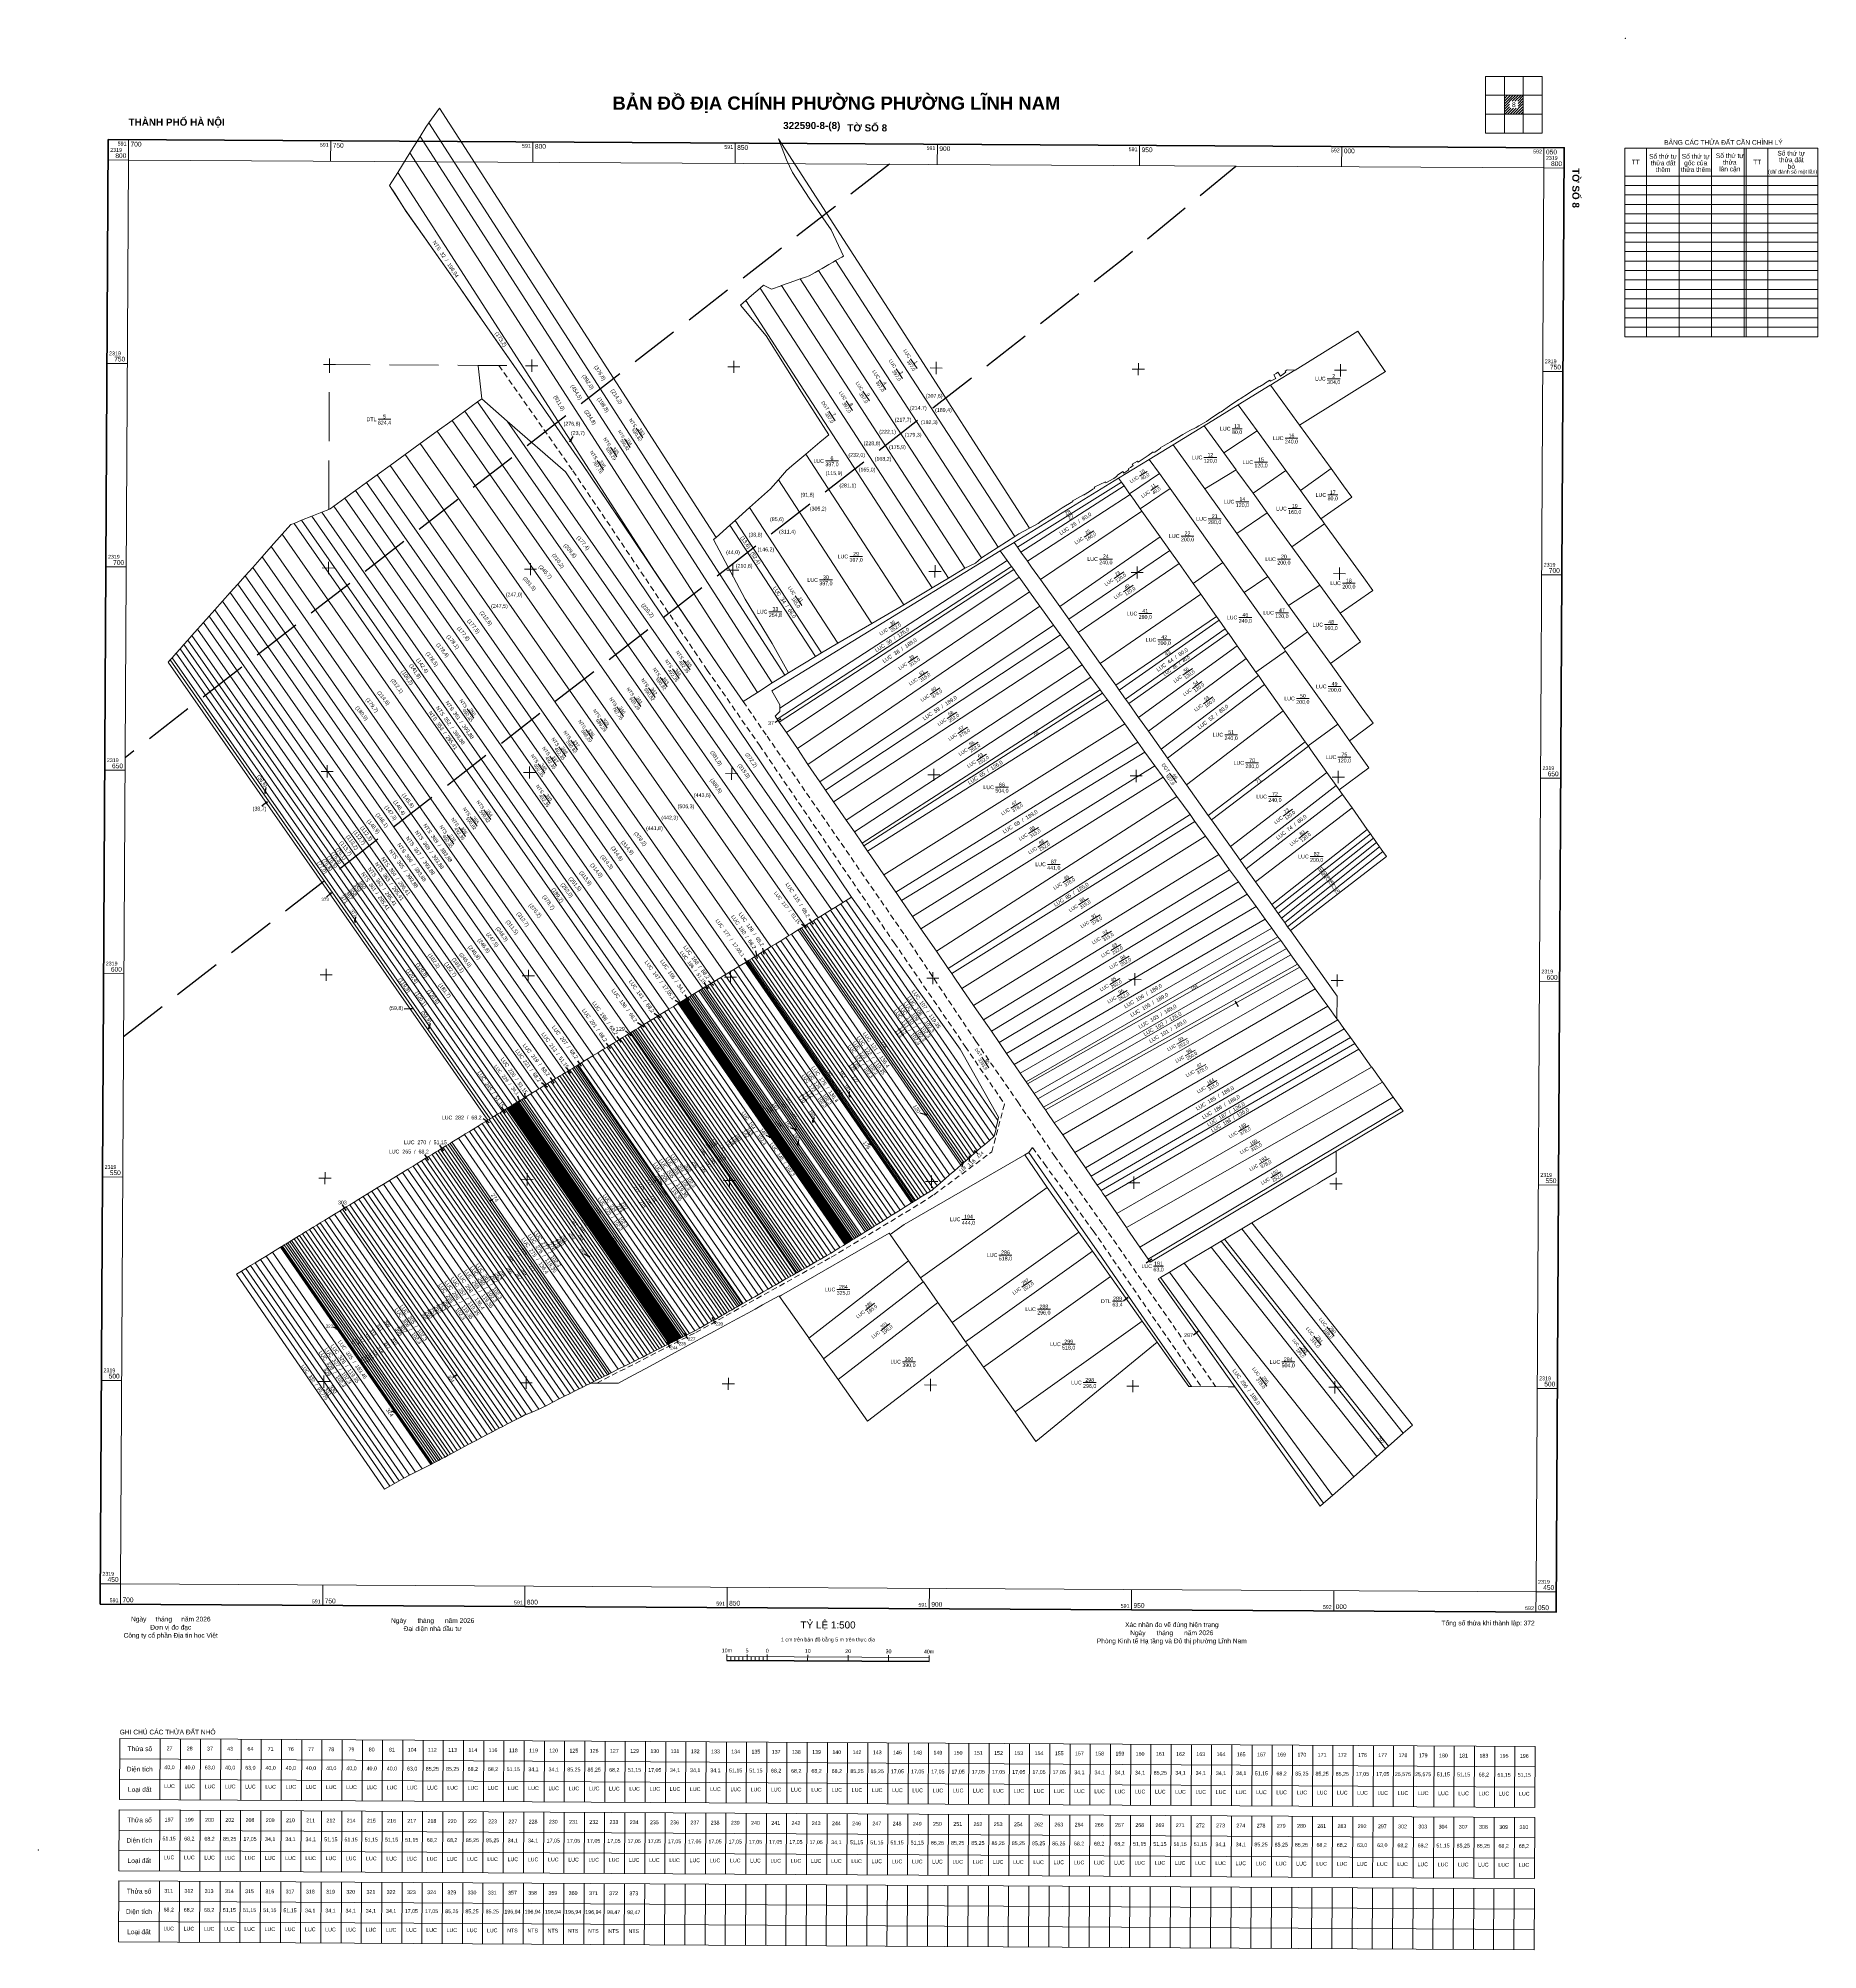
# Model space of a CAD drawing. Header units: metres. Extents: x 591850 to 11787372, y 2319432 to 2388242.
# Drawn here: x 11786901 to 11787372, y 2387736 to 2388242 of the extents above; entities outside this region: 1.
import ezdxf
from ezdxf.enums import TextEntityAlignment as Align

# ---------------------------------------------------------------- set-up
doc = ezdxf.new("R2010")
doc.units = ezdxf.units.M
doc.header["$MEASUREMENT"] = 0
doc.linetypes.add('DGN Style 3', pattern=[18.08141, 12.915293, -5.166117])
doc.linetypes.add('{tuong nha}', pattern=[2.3, 1.5, -0.8])
for name, color, linetype, lineweight in [('Level 10', 7, 'Continuous', 0), ('Level 13', 7, 'Continuous', 0), ('Level 2', 7, 'Continuous', 0), ('Level 22', 7, 'Continuous', 0), ('Level 29', 7, 'Continuous', 0), ('Level 32', 7, 'Continuous', 0), ('Level 4', 7, 'Continuous', 0), ('Level 51', 7, 'Continuous', 0), ('Level 6', 7, 'Continuous', 0), ('Level 63', 7, 'Continuous', 0)]:
    doc.layers.add(name, color=color, linetype=linetype, lineweight=lineweight)
doc.styles.get("Standard").update_dxf_attribs({"font": 'arial.ttf'})
doc.styles.add('Style-Arial', font='arial.ttf')
doc.dimstyles.get("Standard").update_dxf_attribs({"dimtxt": 0.18, "dimasz": 0.18, "dimexe": 1.25, "dimexo": 0.0625, "dimtad": 1, "dimdsep": 46, "dimtxsty": 'Standard', "dimcen": 0.09, "dimazin": 3, "dimtfac": 1, "dimtmove": 0, "dimatfit": 3})

# ---------------------------------------------------------------- blocks, each defined once
blk = doc.blocks.new('TV10')
at = {"layer": 'Level 63', "color": 7, "linetype": 'Continuous', "lineweight": 0}
for p, q in [((-0.5, 0.47095), (-0.47095, 0.5)), ((-0.5, 0.329529), (-0.329529, 0.5)), ((-0.5, 0.188108), (-0.188108, 0.5)), ((-0.5, 0.046686), (-0.046686, 0.5)), ((-0.5, -0.094735), (-0.231243, 0.174022)), ((-0.5, -0.236156), (-0.231243, 0.032601)), ((-0.224147, 0.181118), (0.094735, 0.5)), ((-0.082726, 0.181118), (0.236156, 0.5)), ((-0.056737, -0.5), (0.5, 0.056737)), ((0.058695, 0.181118), (0.377578, 0.5)), ((0.200117, 0.181118), (0.5, 0.481001)), ((0.231243, 0.070822), (0.5, 0.33958)), ((0.231243, -0.070599), (0.5, 0.198158)), ((-0.5, -0.377578), (-0.231243, -0.10882)), ((-0.481001, -0.5), (-0.162118, -0.181118)), ((-0.33958, -0.5), (-0.020697, -0.181118)), ((-0.198158, -0.5), (0.120724, -0.181118)), ((0.084685, -0.5), (0.5, -0.084685)), ((0.226106, -0.5), (0.5, -0.226106)), ((0.367527, -0.5), (0.5, -0.367527))]:
    blk.add_line(p, q, dxfattribs=at)
blk = doc.blocks.new('B_CDC')
at = {"layer": 'Level 63', "color": 7, "linetype": 'Continuous', "lineweight": 0}
for p, q in [((150, 150), (-150, 150)), ((-150, -150), (-150, 150)), ((-50, -150), (-50, 150)), ((50, -150), (50, 150)), ((150, -150), (150, 150)), ((150, 50), (-150, 50)), ((150, -50), (-150, -50)), ((150, -150), (-150, -150))]:
    blk.add_line(p, q, dxfattribs=at)
at = {"layer": 'Level 63', "color": 7, "linetype": 'Continuous', "lineweight": 0, "xscale": 100, "yscale": 100, "zscale": 100}
blk.add_blockref('TV10', (0, 0), dxfattribs=at)
blk = doc.blocks.new('B_Thua Unicode')
at = {"layer": 'Level 63', "color": 7, "linetype": 'Continuous', "lineweight": 0}
for p, q in [((0, 0), (0, -1000)), ((0, 0), (1021.226905, 0)), ((114.453367, 0), (114.453367, -1000)), ((286.943367, 0), (286.943367, -1000)), ((459.433367, 0), (459.433367, -1000)), ((631.930533, 0), (631.930533, -1000)), ((641.930533, 0), (641.930533, -1000)), ((756.383933, 0), (756.383933, -1000)), ((1021.226905, 0), (1021.226905, -1000)), ((0, -148.313342), (1021.226905, -148.313342)), ((0, -198.313342), (1021.226905, -198.313342)), ((0, -248.313342), (1021.226905, -248.313342)), ((0, -298.313342), (1021.226905, -298.313342)), ((0, -348.313342), (1021.226905, -348.313342)), ((0, -398.313342), (1021.226905, -398.313342)), ((0, -448.313342), (1021.226905, -448.313342)), ((0, -498.313342), (1021.226905, -498.313342)), ((0, -548.313342), (1021.226905, -548.313342)), ((0, -598.313342), (1021.226905, -598.313342)), ((0, -648.313342), (1021.226905, -648.313342)), ((0, -698.313342), (1021.226905, -698.313342)), ((0, -748.313342), (1021.226905, -748.313342)), ((0, -798.313342), (1021.226905, -798.313342)), ((0, -848.313342), (1021.226905, -848.313342)), ((0, -898.313342), (1021.226905, -898.313342)), ((0, -948.313342), (1021.226905, -948.313342)), ((0, -1000), (1021.226905, -1000))]:
    blk.add_line(p, q, dxfattribs=at)
at = {"layer": 'Level 63', "color": 7, "linetype": 'Continuous', "lineweight": 0, "style": 'Style-Arial'}
for s, height, p in [('BẢNG CÁC THỬA ĐẤT CẦN CHỈNH LÝ', 25, (521.963632, 30)), ('TT', 25, (57.55603, -74.357646)), ('TT', 25, (700.601198, -74.156671)), ('(chỉ đánh số một lần)', 20, (888.092344, -125.003761))]:
    blk.add_text(s, height=height, dxfattribs=at).set_placement(p, align=Align.MIDDLE_CENTER)
at = {"layer": 'Level 63', "color": 7, "linetype": 'Continuous', "lineweight": 0, "char_height": 25, "attachment_point": 5, "line_spacing_factor": 0.84, "style": 'Style-Arial'}
for s, insert in [('Số thứ tự\\Pthửa đất\\Pthêm', (202.334853, -79.290728)), ('Số thứ tự\\Pgốc của\\Pthửa thêm', (375.060925, -78.846224)), ('Số thứ tự\\Pthửa\\Plân cận', (555.625803, -78.323338)), ('Số thứ tự\\Pthửa đất\\Pbỏ', (881.196423, -62.478052))]:
    blk.add_mtext(s, dxfattribs=dict(at, insert=insert))
blk = doc.blocks.new('N_Thua')
at = {"layer": 'Level 13', "color": 7, "linetype": 'Continuous', "lineweight": 0}
blk.add_line((0, 0), (3.366463, 0), dxfattribs=at)
at = {"layer": 'Level 13', "color": 3, "linetype": 'Continuous', "lineweight": 0}
blk.add_text('DGT', height=0.8, dxfattribs=at).set_placement((-0.4, 0), align=Align.MIDDLE_RIGHT)
at = {"layer": 'Level 2', "color": 1, "linetype": 'Continuous', "lineweight": 0}
blk.add_text('90', height=0.8, dxfattribs=at).set_placement((1.683232, 0.2), align=Align.CENTER)
at = {"layer": 'Level 4', "color": 1, "linetype": 'Continuous', "lineweight": 0}
blk.add_text('3333,9', height=0.8, dxfattribs=at).set_placement((1.683232, -0.4), align=Align.TOP_CENTER)
blk = doc.blocks.new('N_Thua_1')
at = {"layer": 'Level 13', "color": 7, "linetype": 'Continuous', "lineweight": 0}
blk.add_line((0, 0), (3.426829, 0), dxfattribs=at)
at = {"layer": 'Level 13', "color": 3, "linetype": 'Continuous', "lineweight": 0}
blk.add_text('DTL', height=1, dxfattribs=at).set_placement((-0.4, 0), align=Align.MIDDLE_RIGHT)
at = {"layer": 'Level 2', "color": 1, "linetype": 'Continuous', "lineweight": 0}
blk.add_text('5', height=1, dxfattribs=at).set_placement((1.713415, 0.2), align=Align.CENTER)
at = {"layer": 'Level 4', "color": 1, "linetype": 'Continuous', "lineweight": 0}
blk.add_text('824,4', height=1, dxfattribs=at).set_placement((1.713415, -0.4), align=Align.TOP_CENTER)
blk = doc.blocks.new('N_Thua_2')
at = {"layer": 'Level 13', "color": 7, "linetype": 'Continuous', "lineweight": 0}
blk.add_line((0, 0), (3.088262, 0), dxfattribs=at)
at = {"layer": 'Level 13', "color": 3, "linetype": 'Continuous', "lineweight": 0}
blk.add_text('DGT', height=0.9, dxfattribs=at).set_placement((-0.4, 0), align=Align.MIDDLE_RIGHT)
at = {"layer": 'Level 2', "color": 1, "linetype": 'Continuous', "lineweight": 0}
blk.add_text('69', height=0.9, dxfattribs=at).set_placement((1.544131, 0.2), align=Align.CENTER)
at = {"layer": 'Level 4', "color": 1, "linetype": 'Continuous', "lineweight": 0}
blk.add_text('507,6', height=0.9, dxfattribs=at).set_placement((1.544131, -0.4), align=Align.TOP_CENTER)
blk = doc.blocks.new('N_Thua_3')
at = {"layer": 'Level 13', "color": 7, "linetype": 'Continuous', "lineweight": 0}
blk.add_line((0, 0), (3.427591, 0), dxfattribs=at)
at = {"layer": 'Level 13', "color": 3, "linetype": 'Continuous', "lineweight": 0}
blk.add_text('LUC', height=1, dxfattribs=at).set_placement((-0.4, 0), align=Align.MIDDLE_RIGHT)
at = {"layer": 'Level 2', "color": 1, "linetype": 'Continuous', "lineweight": 0}
blk.add_text('299', height=1, dxfattribs=at).set_placement((1.713796, 0.2), align=Align.CENTER)
at = {"layer": 'Level 4', "color": 1, "linetype": 'Continuous', "lineweight": 0}
blk.add_text('518,0', height=1, dxfattribs=at).set_placement((1.713796, -0.4), align=Align.TOP_CENTER)
blk = doc.blocks.new('N_Thua_4')
at = {"layer": 'Level 13', "color": 7, "linetype": 'Continuous', "lineweight": 0}
blk.add_line((0, 0), (3.427591, 0), dxfattribs=at)
at = {"layer": 'Level 13', "color": 3, "linetype": 'Continuous', "lineweight": 0}
blk.add_text('LUC', height=1, dxfattribs=at).set_placement((-0.4, 0), align=Align.MIDDLE_RIGHT)
at = {"layer": 'Level 2', "color": 1, "linetype": 'Continuous', "lineweight": 0}
blk.add_text('286', height=1, dxfattribs=at).set_placement((1.713796, 0.2), align=Align.CENTER)
at = {"layer": 'Level 4', "color": 1, "linetype": 'Continuous', "lineweight": 0}
blk.add_text('518,0', height=1, dxfattribs=at).set_placement((1.713796, -0.4), align=Align.TOP_CENTER)
blk = doc.blocks.new('N_Thua_5')
at = {"layer": 'Level 13', "color": 7, "linetype": 'Continuous', "lineweight": 0}
blk.add_line((0, 0), (3.427591, 0), dxfattribs=at)
at = {"layer": 'Level 13', "color": 3, "linetype": 'Continuous', "lineweight": 0}
blk.add_text('LUC', height=1, dxfattribs=at).set_placement((-0.4, 0), align=Align.MIDDLE_RIGHT)
at = {"layer": 'Level 2', "color": 1, "linetype": 'Continuous', "lineweight": 0}
blk.add_text('66', height=1, dxfattribs=at).set_placement((1.713796, 0.2), align=Align.CENTER)
at = {"layer": 'Level 4', "color": 1, "linetype": 'Continuous', "lineweight": 0}
blk.add_text('504,0', height=1, dxfattribs=at).set_placement((1.713796, -0.4), align=Align.TOP_CENTER)
blk = doc.blocks.new('N_Thua_6')
at = {"layer": 'Level 13', "color": 7, "linetype": 'Continuous', "lineweight": 0}
blk.add_line((0, 0), (3.427591, 0), dxfattribs=at)
at = {"layer": 'Level 13', "color": 3, "linetype": 'Continuous', "lineweight": 0}
blk.add_text('LUC', height=1, dxfattribs=at).set_placement((-0.4, 0), align=Align.MIDDLE_RIGHT)
at = {"layer": 'Level 2', "color": 1, "linetype": 'Continuous', "lineweight": 0}
blk.add_text('294', height=1, dxfattribs=at).set_placement((1.713796, 0.2), align=Align.CENTER)
at = {"layer": 'Level 4', "color": 1, "linetype": 'Continuous', "lineweight": 0}
blk.add_text('504,0', height=1, dxfattribs=at).set_placement((1.713796, -0.4), align=Align.TOP_CENTER)
blk = doc.blocks.new('N_Thua_7')
at = {"layer": 'Level 13', "color": 7, "linetype": 'Continuous', "lineweight": 0}
blk.add_line((0, 0), (3.427591, 0), dxfattribs=at)
at = {"layer": 'Level 13', "color": 3, "linetype": 'Continuous', "lineweight": 0}
blk.add_text('LUC', height=1, dxfattribs=at).set_placement((-0.4, 0), align=Align.MIDDLE_RIGHT)
at = {"layer": 'Level 2', "color": 1, "linetype": 'Continuous', "lineweight": 0}
blk.add_text('194', height=1, dxfattribs=at).set_placement((1.713796, 0.2), align=Align.CENTER)
at = {"layer": 'Level 4', "color": 1, "linetype": 'Continuous', "lineweight": 0}
blk.add_text('444,0', height=1, dxfattribs=at).set_placement((1.713796, -0.4), align=Align.TOP_CENTER)
blk = doc.blocks.new('N_Thua_8')
at = {"layer": 'Level 13', "color": 7, "linetype": 'Continuous', "lineweight": 0}
blk.add_line((0, 0), (3.427591, 0), dxfattribs=at)
at = {"layer": 'Level 13', "color": 3, "linetype": 'Continuous', "lineweight": 0}
blk.add_text('LUC', height=1, dxfattribs=at).set_placement((-0.4, 0), align=Align.MIDDLE_RIGHT)
at = {"layer": 'Level 2', "color": 1, "linetype": 'Continuous', "lineweight": 0}
blk.add_text('87', height=1, dxfattribs=at).set_placement((1.713796, 0.2), align=Align.CENTER)
at = {"layer": 'Level 4', "color": 1, "linetype": 'Continuous', "lineweight": 0}
blk.add_text('441,0', height=1, dxfattribs=at).set_placement((1.713796, -0.4), align=Align.TOP_CENTER)
blk = doc.blocks.new('N_Thua_9')
at = {"layer": 'Level 13', "color": 7, "linetype": 'Continuous', "lineweight": 0}
blk.add_line((0, 0), (3.427591, 0), dxfattribs=at)
at = {"layer": 'Level 13', "color": 3, "linetype": 'Continuous', "lineweight": 0}
blk.add_text('LUC', height=1, dxfattribs=at).set_placement((-0.4, 0), align=Align.MIDDLE_RIGHT)
at = {"layer": 'Level 2', "color": 1, "linetype": 'Continuous', "lineweight": 0}
blk.add_text('6', height=1, dxfattribs=at).set_placement((1.713796, 0.2), align=Align.CENTER)
at = {"layer": 'Level 4', "color": 1, "linetype": 'Continuous', "lineweight": 0}
blk.add_text('397,0', height=1, dxfattribs=at).set_placement((1.713796, -0.4), align=Align.TOP_CENTER)
blk = doc.blocks.new('N_Thua_10')
at = {"layer": 'Level 13', "color": 7, "linetype": 'Continuous', "lineweight": 0}
blk.add_line((0, 0), (3.084832, 0), dxfattribs=at)
at = {"layer": 'Level 13', "color": 3, "linetype": 'Continuous', "lineweight": 0}
blk.add_text('DGT', height=0.9, dxfattribs=at).set_placement((-0.4, 0), align=Align.MIDDLE_RIGHT)
at = {"layer": 'Level 2', "color": 1, "linetype": 'Continuous', "lineweight": 0}
blk.add_text('7', height=0.9, dxfattribs=at).set_placement((1.542416, 0.2), align=Align.CENTER)
at = {"layer": 'Level 4', "color": 1, "linetype": 'Continuous', "lineweight": 0}
blk.add_text('397,0', height=0.9, dxfattribs=at).set_placement((1.542416, -0.4), align=Align.TOP_CENTER)
blk = doc.blocks.new('N_Thua_11')
at = {"layer": 'Level 13', "color": 7, "linetype": 'Continuous', "lineweight": 0}
blk.add_line((0, 0), (3.084832, 0), dxfattribs=at)
at = {"layer": 'Level 13', "color": 3, "linetype": 'Continuous', "lineweight": 0}
blk.add_text('LUC', height=0.9, dxfattribs=at).set_placement((-0.4, 0), align=Align.MIDDLE_RIGHT)
at = {"layer": 'Level 2', "color": 1, "linetype": 'Continuous', "lineweight": 0}
blk.add_text('8', height=0.9, dxfattribs=at).set_placement((1.542416, 0.2), align=Align.CENTER)
at = {"layer": 'Level 4', "color": 1, "linetype": 'Continuous', "lineweight": 0}
blk.add_text('397,0', height=0.9, dxfattribs=at).set_placement((1.542416, -0.4), align=Align.TOP_CENTER)
blk = doc.blocks.new('N_Thua_12')
at = {"layer": 'Level 13', "color": 7, "linetype": 'Continuous', "lineweight": 0}
blk.add_line((0, 0), (3.427591, 0), dxfattribs=at)
at = {"layer": 'Level 13', "color": 3, "linetype": 'Continuous', "lineweight": 0}
blk.add_text('LUC', height=1, dxfattribs=at).set_placement((-0.4, 0), align=Align.MIDDLE_RIGHT)
at = {"layer": 'Level 2', "color": 1, "linetype": 'Continuous', "lineweight": 0}
blk.add_text('30', height=1, dxfattribs=at).set_placement((1.713796, 0.2), align=Align.CENTER)
at = {"layer": 'Level 4', "color": 1, "linetype": 'Continuous', "lineweight": 0}
blk.add_text('397,0', height=1, dxfattribs=at).set_placement((1.713796, -0.4), align=Align.TOP_CENTER)
blk = doc.blocks.new('N_Thua_13')
at = {"layer": 'Level 13', "color": 7, "linetype": 'Continuous', "lineweight": 0}
blk.add_line((0, 0), (3.084832, 0), dxfattribs=at)
at = {"layer": 'Level 13', "color": 3, "linetype": 'Continuous', "lineweight": 0}
blk.add_text('LUC', height=0.9, dxfattribs=at).set_placement((-0.4, 0), align=Align.MIDDLE_RIGHT)
at = {"layer": 'Level 2', "color": 1, "linetype": 'Continuous', "lineweight": 0}
blk.add_text('4', height=0.9, dxfattribs=at).set_placement((1.542416, 0.2), align=Align.CENTER)
at = {"layer": 'Level 4', "color": 1, "linetype": 'Continuous', "lineweight": 0}
blk.add_text('397,0', height=0.9, dxfattribs=at).set_placement((1.542416, -0.4), align=Align.TOP_CENTER)
blk = doc.blocks.new('N_Thua_14')
at = {"layer": 'Level 13', "color": 7, "linetype": 'Continuous', "lineweight": 0}
blk.add_line((0, 0), (3.084832, 0), dxfattribs=at)
at = {"layer": 'Level 13', "color": 3, "linetype": 'Continuous', "lineweight": 0}
blk.add_text('LUC', height=0.9, dxfattribs=at).set_placement((-0.4, 0), align=Align.MIDDLE_RIGHT)
at = {"layer": 'Level 2', "color": 1, "linetype": 'Continuous', "lineweight": 0}
blk.add_text('3', height=0.9, dxfattribs=at).set_placement((1.542416, 0.2), align=Align.CENTER)
at = {"layer": 'Level 4', "color": 1, "linetype": 'Continuous', "lineweight": 0}
blk.add_text('397,0', height=0.9, dxfattribs=at).set_placement((1.542416, -0.4), align=Align.TOP_CENTER)
blk = doc.blocks.new('N_Thua_15')
at = {"layer": 'Level 13', "color": 7, "linetype": 'Continuous', "lineweight": 0}
blk.add_line((0, 0), (3.427591, 0), dxfattribs=at)
at = {"layer": 'Level 13', "color": 3, "linetype": 'Continuous', "lineweight": 0}
blk.add_text('LUC', height=1, dxfattribs=at).set_placement((-0.4, 0), align=Align.MIDDLE_RIGHT)
at = {"layer": 'Level 2', "color": 1, "linetype": 'Continuous', "lineweight": 0}
blk.add_text('29', height=1, dxfattribs=at).set_placement((1.713796, 0.2), align=Align.CENTER)
at = {"layer": 'Level 4', "color": 1, "linetype": 'Continuous', "lineweight": 0}
blk.add_text('397,0', height=1, dxfattribs=at).set_placement((1.713796, -0.4), align=Align.TOP_CENTER)
blk = doc.blocks.new('N_Thua_16')
at = {"layer": 'Level 13', "color": 7, "linetype": 'Continuous', "lineweight": 0}
blk.add_line((0, 0), (3.084832, 0), dxfattribs=at)
at = {"layer": 'Level 13', "color": 3, "linetype": 'Continuous', "lineweight": 0}
blk.add_text('LUC', height=0.9, dxfattribs=at).set_placement((-0.4, 0), align=Align.MIDDLE_RIGHT)
at = {"layer": 'Level 2', "color": 1, "linetype": 'Continuous', "lineweight": 0}
blk.add_text('9', height=0.9, dxfattribs=at).set_placement((1.542416, 0.2), align=Align.CENTER)
at = {"layer": 'Level 4', "color": 1, "linetype": 'Continuous', "lineweight": 0}
blk.add_text('397,0', height=0.9, dxfattribs=at).set_placement((1.542416, -0.4), align=Align.TOP_CENTER)
blk = doc.blocks.new('N_Thua_17')
at = {"layer": 'Level 13', "color": 7, "linetype": 'Continuous', "lineweight": 0}
blk.add_line((0, 0), (3.084832, 0), dxfattribs=at)
at = {"layer": 'Level 13', "color": 3, "linetype": 'Continuous', "lineweight": 0}
blk.add_text('LUC', height=0.9, dxfattribs=at).set_placement((-0.4, 0), align=Align.MIDDLE_RIGHT)
at = {"layer": 'Level 2', "color": 1, "linetype": 'Continuous', "lineweight": 0}
blk.add_text('1', height=0.9, dxfattribs=at).set_placement((1.542416, 0.2), align=Align.CENTER)
at = {"layer": 'Level 4', "color": 1, "linetype": 'Continuous', "lineweight": 0}
blk.add_text('397,0', height=0.9, dxfattribs=at).set_placement((1.542416, -0.4), align=Align.TOP_CENTER)
blk = doc.blocks.new('N_Thua_18')
at = {"layer": 'Level 13', "color": 7, "linetype": 'Continuous', "lineweight": 0}
blk.add_line((0, 0), (3.427591, 0), dxfattribs=at)
at = {"layer": 'Level 13', "color": 3, "linetype": 'Continuous', "lineweight": 0}
blk.add_text('LUC', height=1, dxfattribs=at).set_placement((-0.4, 0), align=Align.MIDDLE_RIGHT)
at = {"layer": 'Level 2', "color": 1, "linetype": 'Continuous', "lineweight": 0}
blk.add_text('300', height=1, dxfattribs=at).set_placement((1.713796, 0.2), align=Align.CENTER)
at = {"layer": 'Level 4', "color": 1, "linetype": 'Continuous', "lineweight": 0}
blk.add_text('390,0', height=1, dxfattribs=at).set_placement((1.713796, -0.4), align=Align.TOP_CENTER)
blk = doc.blocks.new('N_Thua_19')
at = {"layer": 'Level 13', "color": 7, "linetype": 'Continuous', "lineweight": 0}
blk.add_line((0, 0), (3.084832, 0), dxfattribs=at)
at = {"layer": 'Level 13', "color": 3, "linetype": 'Continuous', "lineweight": 0}
blk.add_text('LUC', height=0.9, dxfattribs=at).set_placement((-0.4, 0), align=Align.MIDDLE_RIGHT)
at = {"layer": 'Level 2', "color": 1, "linetype": 'Continuous', "lineweight": 0}
blk.add_text('91', height=0.9, dxfattribs=at).set_placement((1.542416, 0.2), align=Align.CENTER)
at = {"layer": 'Level 4', "color": 1, "linetype": 'Continuous', "lineweight": 0}
blk.add_text('378,0', height=0.9, dxfattribs=at).set_placement((1.542416, -0.4), align=Align.TOP_CENTER)
blk = doc.blocks.new('N_Thua_20')
at = {"layer": 'Level 13', "color": 7, "linetype": 'Continuous', "lineweight": 0}
blk.add_line((0, 0), (3.084832, 0), dxfattribs=at)
at = {"layer": 'Level 13', "color": 3, "linetype": 'Continuous', "lineweight": 0}
blk.add_text('LUC', height=0.9, dxfattribs=at).set_placement((-0.4, 0), align=Align.MIDDLE_RIGHT)
at = {"layer": 'Level 2', "color": 1, "linetype": 'Continuous', "lineweight": 0}
blk.add_text('193', height=0.9, dxfattribs=at).set_placement((1.542416, 0.2), align=Align.CENTER)
at = {"layer": 'Level 4', "color": 1, "linetype": 'Continuous', "lineweight": 0}
blk.add_text('378,0', height=0.9, dxfattribs=at).set_placement((1.542416, -0.4), align=Align.TOP_CENTER)
blk = doc.blocks.new('N_Thua_21')
at = {"layer": 'Level 13', "color": 7, "linetype": 'Continuous', "lineweight": 0}
blk.add_line((0, 0), (3.084832, 0), dxfattribs=at)
at = {"layer": 'Level 13', "color": 3, "linetype": 'Continuous', "lineweight": 0}
blk.add_text('LUC', height=0.9, dxfattribs=at).set_placement((-0.4, 0), align=Align.MIDDLE_RIGHT)
at = {"layer": 'Level 2', "color": 1, "linetype": 'Continuous', "lineweight": 0}
blk.add_text('57', height=0.9, dxfattribs=at).set_placement((1.542416, 0.2), align=Align.CENTER)
at = {"layer": 'Level 4', "color": 1, "linetype": 'Continuous', "lineweight": 0}
blk.add_text('378,0', height=0.9, dxfattribs=at).set_placement((1.542416, -0.4), align=Align.TOP_CENTER)
blk = doc.blocks.new('N_Thua_22')
at = {"layer": 'Level 13', "color": 7, "linetype": 'Continuous', "lineweight": 0}
blk.add_line((0, 0), (3.084832, 0), dxfattribs=at)
at = {"layer": 'Level 13', "color": 3, "linetype": 'Continuous', "lineweight": 0}
blk.add_text('LUC', height=0.9, dxfattribs=at).set_placement((-0.4, 0), align=Align.MIDDLE_RIGHT)
at = {"layer": 'Level 2', "color": 1, "linetype": 'Continuous', "lineweight": 0}
blk.add_text('86', height=0.9, dxfattribs=at).set_placement((1.542416, 0.2), align=Align.CENTER)
at = {"layer": 'Level 4', "color": 1, "linetype": 'Continuous', "lineweight": 0}
blk.add_text('378,0', height=0.9, dxfattribs=at).set_placement((1.542416, -0.4), align=Align.TOP_CENTER)
blk = doc.blocks.new('N_Thua_23')
at = {"layer": 'Level 13', "color": 7, "linetype": 'Continuous', "lineweight": 0}
blk.add_line((0, 0), (3.084832, 0), dxfattribs=at)
at = {"layer": 'Level 13', "color": 3, "linetype": 'Continuous', "lineweight": 0}
blk.add_text('LUC', height=0.9, dxfattribs=at).set_placement((-0.4, 0), align=Align.MIDDLE_RIGHT)
at = {"layer": 'Level 2', "color": 1, "linetype": 'Continuous', "lineweight": 0}
blk.add_text('60', height=0.9, dxfattribs=at).set_placement((1.542416, 0.2), align=Align.CENTER)
at = {"layer": 'Level 4', "color": 1, "linetype": 'Continuous', "lineweight": 0}
blk.add_text('378,0', height=0.9, dxfattribs=at).set_placement((1.542416, -0.4), align=Align.TOP_CENTER)
blk = doc.blocks.new('N_Thua_24')
at = {"layer": 'Level 13', "color": 7, "linetype": 'Continuous', "lineweight": 0}
blk.add_line((0, 0), (3.084832, 0), dxfattribs=at)
at = {"layer": 'Level 13', "color": 3, "linetype": 'Continuous', "lineweight": 0}
blk.add_text('LUC', height=0.9, dxfattribs=at).set_placement((-0.4, 0), align=Align.MIDDLE_RIGHT)
at = {"layer": 'Level 2', "color": 1, "linetype": 'Continuous', "lineweight": 0}
blk.add_text('295', height=0.9, dxfattribs=at).set_placement((1.542416, 0.2), align=Align.CENTER)
at = {"layer": 'Level 4', "color": 1, "linetype": 'Continuous', "lineweight": 0}
blk.add_text('378,0', height=0.9, dxfattribs=at).set_placement((1.542416, -0.4), align=Align.TOP_CENTER)
blk = doc.blocks.new('N_Thua_25')
at = {"layer": 'Level 13', "color": 7, "linetype": 'Continuous', "lineweight": 0}
blk.add_line((0, 0), (3.084832, 0), dxfattribs=at)
at = {"layer": 'Level 13', "color": 3, "linetype": 'Continuous', "lineweight": 0}
blk.add_text('LUC', height=0.9, dxfattribs=at).set_placement((-0.4, 0), align=Align.MIDDLE_RIGHT)
at = {"layer": 'Level 2', "color": 1, "linetype": 'Continuous', "lineweight": 0}
blk.add_text('67', height=0.9, dxfattribs=at).set_placement((1.542416, 0.2), align=Align.CENTER)
at = {"layer": 'Level 4', "color": 1, "linetype": 'Continuous', "lineweight": 0}
blk.add_text('378,0', height=0.9, dxfattribs=at).set_placement((1.542416, -0.4), align=Align.TOP_CENTER)
blk = doc.blocks.new('N_Thua_26')
at = {"layer": 'Level 13', "color": 7, "linetype": 'Continuous', "lineweight": 0}
blk.add_line((0, 0), (3.084832, 0), dxfattribs=at)
at = {"layer": 'Level 13', "color": 3, "linetype": 'Continuous', "lineweight": 0}
blk.add_text('LUC', height=0.9, dxfattribs=at).set_placement((-0.4, 0), align=Align.MIDDLE_RIGHT)
at = {"layer": 'Level 2', "color": 1, "linetype": 'Continuous', "lineweight": 0}
blk.add_text('189', height=0.9, dxfattribs=at).set_placement((1.542416, 0.2), align=Align.CENTER)
at = {"layer": 'Level 4', "color": 1, "linetype": 'Continuous', "lineweight": 0}
blk.add_text('378,0', height=0.9, dxfattribs=at).set_placement((1.542416, -0.4), align=Align.TOP_CENTER)
blk = doc.blocks.new('N_Thua_27')
at = {"layer": 'Level 13', "color": 7, "linetype": 'Continuous', "lineweight": 0}
blk.add_line((0, 0), (3.084832, 0), dxfattribs=at)
at = {"layer": 'Level 13', "color": 3, "linetype": 'Continuous', "lineweight": 0}
blk.add_text('LUC', height=0.9, dxfattribs=at).set_placement((-0.4, 0), align=Align.MIDDLE_RIGHT)
at = {"layer": 'Level 2', "color": 1, "linetype": 'Continuous', "lineweight": 0}
blk.add_text('97', height=0.9, dxfattribs=at).set_placement((1.542416, 0.2), align=Align.CENTER)
at = {"layer": 'Level 4', "color": 1, "linetype": 'Continuous', "lineweight": 0}
blk.add_text('378,0', height=0.9, dxfattribs=at).set_placement((1.542416, -0.4), align=Align.TOP_CENTER)
blk = doc.blocks.new('N_Thua_28')
at = {"layer": 'Level 13', "color": 7, "linetype": 'Continuous', "lineweight": 0}
blk.add_line((0, 0), (3.427591, 0), dxfattribs=at)
at = {"layer": 'Level 13', "color": 3, "linetype": 'Continuous', "lineweight": 0}
blk.add_text('LUC', height=1, dxfattribs=at).set_placement((-0.4, 0), align=Align.MIDDLE_RIGHT)
at = {"layer": 'Level 2', "color": 1, "linetype": 'Continuous', "lineweight": 0}
blk.add_text('284', height=1, dxfattribs=at).set_placement((1.713796, 0.2), align=Align.CENTER)
at = {"layer": 'Level 4', "color": 1, "linetype": 'Continuous', "lineweight": 0}
blk.add_text('325,0', height=1, dxfattribs=at).set_placement((1.713796, -0.4), align=Align.TOP_CENTER)
blk = doc.blocks.new('N_Thua_29')
at = {"layer": 'Level 13', "color": 7, "linetype": 'Continuous', "lineweight": 0}
blk.add_line((0, 0), (3.084832, 0), dxfattribs=at)
at = {"layer": 'Level 13', "color": 3, "linetype": 'Continuous', "lineweight": 0}
blk.add_text('LUC', height=0.9, dxfattribs=at).set_placement((-0.4, 0), align=Align.MIDDLE_RIGHT)
at = {"layer": 'Level 2', "color": 1, "linetype": 'Continuous', "lineweight": 0}
blk.add_text('89', height=0.9, dxfattribs=at).set_placement((1.542416, 0.2), align=Align.CENTER)
at = {"layer": 'Level 4', "color": 1, "linetype": 'Continuous', "lineweight": 0}
blk.add_text('315,0', height=0.9, dxfattribs=at).set_placement((1.542416, -0.4), align=Align.TOP_CENTER)
blk = doc.blocks.new('N_Thua_30')
at = {"layer": 'Level 13', "color": 7, "linetype": 'Continuous', "lineweight": 0}
blk.add_line((0, 0), (3.084832, 0), dxfattribs=at)
at = {"layer": 'Level 13', "color": 3, "linetype": 'Continuous', "lineweight": 0}
blk.add_text('LUC', height=0.9, dxfattribs=at).set_placement((-0.4, 0), align=Align.MIDDLE_RIGHT)
at = {"layer": 'Level 2', "color": 1, "linetype": 'Continuous', "lineweight": 0}
blk.add_text('291', height=0.9, dxfattribs=at).set_placement((1.542416, 0.2), align=Align.CENTER)
at = {"layer": 'Level 4', "color": 1, "linetype": 'Continuous', "lineweight": 0}
blk.add_text('315,0', height=0.9, dxfattribs=at).set_placement((1.542416, -0.4), align=Align.TOP_CENTER)
blk = doc.blocks.new('N_Thua_31')
at = {"layer": 'Level 13', "color": 7, "linetype": 'Continuous', "lineweight": 0}
blk.add_line((0, 0), (3.084832, 0), dxfattribs=at)
at = {"layer": 'Level 13', "color": 3, "linetype": 'Continuous', "lineweight": 0}
blk.add_text('LUC', height=0.9, dxfattribs=at).set_placement((-0.4, 0), align=Align.MIDDLE_RIGHT)
at = {"layer": 'Level 2', "color": 1, "linetype": 'Continuous', "lineweight": 0}
blk.add_text('39', height=0.9, dxfattribs=at).set_placement((1.542416, 0.2), align=Align.CENTER)
at = {"layer": 'Level 4', "color": 1, "linetype": 'Continuous', "lineweight": 0}
blk.add_text('315,0', height=0.9, dxfattribs=at).set_placement((1.542416, -0.4), align=Align.TOP_CENTER)
blk = doc.blocks.new('N_Thua_32')
at = {"layer": 'Level 13', "color": 7, "linetype": 'Continuous', "lineweight": 0}
blk.add_line((0, 0), (3.084832, 0), dxfattribs=at)
at = {"layer": 'Level 13', "color": 3, "linetype": 'Continuous', "lineweight": 0}
blk.add_text('LUC', height=0.9, dxfattribs=at).set_placement((-0.4, 0), align=Align.MIDDLE_RIGHT)
at = {"layer": 'Level 2', "color": 1, "linetype": 'Continuous', "lineweight": 0}
blk.add_text('84', height=0.9, dxfattribs=at).set_placement((1.542416, 0.2), align=Align.CENTER)
at = {"layer": 'Level 4', "color": 1, "linetype": 'Continuous', "lineweight": 0}
blk.add_text('315,0', height=0.9, dxfattribs=at).set_placement((1.542416, -0.4), align=Align.TOP_CENTER)
blk = doc.blocks.new('N_Thua_33')
at = {"layer": 'Level 13', "color": 7, "linetype": 'Continuous', "lineweight": 0}
blk.add_line((0, 0), (3.084832, 0), dxfattribs=at)
at = {"layer": 'Level 13', "color": 3, "linetype": 'Continuous', "lineweight": 0}
blk.add_text('LUC', height=0.9, dxfattribs=at).set_placement((-0.4, 0), align=Align.MIDDLE_RIGHT)
at = {"layer": 'Level 2', "color": 1, "linetype": 'Continuous', "lineweight": 0}
blk.add_text('190', height=0.9, dxfattribs=at).set_placement((1.542416, 0.2), align=Align.CENTER)
at = {"layer": 'Level 4', "color": 1, "linetype": 'Continuous', "lineweight": 0}
blk.add_text('315,0', height=0.9, dxfattribs=at).set_placement((1.542416, -0.4), align=Align.TOP_CENTER)
blk = doc.blocks.new('N_Thua_34')
at = {"layer": 'Level 13', "color": 7, "linetype": 'Continuous', "lineweight": 0}
blk.add_line((0, 0), (3.084832, 0), dxfattribs=at)
at = {"layer": 'Level 13', "color": 3, "linetype": 'Continuous', "lineweight": 0}
blk.add_text('LUC', height=0.9, dxfattribs=at).set_placement((-0.4, 0), align=Align.MIDDLE_RIGHT)
at = {"layer": 'Level 2', "color": 1, "linetype": 'Continuous', "lineweight": 0}
blk.add_text('92', height=0.9, dxfattribs=at).set_placement((1.542416, 0.2), align=Align.CENTER)
at = {"layer": 'Level 4', "color": 1, "linetype": 'Continuous', "lineweight": 0}
blk.add_text('315,0', height=0.9, dxfattribs=at).set_placement((1.542416, -0.4), align=Align.TOP_CENTER)
blk = doc.blocks.new('N_Thua_35')
at = {"layer": 'Level 13', "color": 7, "linetype": 'Continuous', "lineweight": 0}
blk.add_line((0, 0), (3.084832, 0), dxfattribs=at)
at = {"layer": 'Level 13', "color": 3, "linetype": 'Continuous', "lineweight": 0}
blk.add_text('LUC', height=0.9, dxfattribs=at).set_placement((-0.4, 0), align=Align.MIDDLE_RIGHT)
at = {"layer": 'Level 2', "color": 1, "linetype": 'Continuous', "lineweight": 0}
blk.add_text('184', height=0.9, dxfattribs=at).set_placement((1.542416, 0.2), align=Align.CENTER)
at = {"layer": 'Level 4', "color": 1, "linetype": 'Continuous', "lineweight": 0}
blk.add_text('315,0', height=0.9, dxfattribs=at).set_placement((1.542416, -0.4), align=Align.TOP_CENTER)
blk = doc.blocks.new('N_Thua_36')
at = {"layer": 'Level 13', "color": 7, "linetype": 'Continuous', "lineweight": 0}
blk.add_line((0, 0), (3.084832, 0), dxfattribs=at)
at = {"layer": 'Level 13', "color": 3, "linetype": 'Continuous', "lineweight": 0}
blk.add_text('LUC', height=0.9, dxfattribs=at).set_placement((-0.4, 0), align=Align.MIDDLE_RIGHT)
at = {"layer": 'Level 2', "color": 1, "linetype": 'Continuous', "lineweight": 0}
blk.add_text('61', height=0.9, dxfattribs=at).set_placement((1.542416, 0.2), align=Align.CENTER)
at = {"layer": 'Level 4', "color": 1, "linetype": 'Continuous', "lineweight": 0}
blk.add_text('315,0', height=0.9, dxfattribs=at).set_placement((1.542416, -0.4), align=Align.TOP_CENTER)
blk = doc.blocks.new('N_Thua_37')
at = {"layer": 'Level 13', "color": 7, "linetype": 'Continuous', "lineweight": 0}
blk.add_line((0, 0), (3.427591, 0), dxfattribs=at)
at = {"layer": 'Level 13', "color": 3, "linetype": 'Continuous', "lineweight": 0}
blk.add_text('LUC', height=1, dxfattribs=at).set_placement((-0.4, 0), align=Align.MIDDLE_RIGHT)
at = {"layer": 'Level 2', "color": 1, "linetype": 'Continuous', "lineweight": 0}
blk.add_text('2', height=1, dxfattribs=at).set_placement((1.713796, 0.2), align=Align.CENTER)
at = {"layer": 'Level 4', "color": 1, "linetype": 'Continuous', "lineweight": 0}
blk.add_text('304,0', height=1, dxfattribs=at).set_placement((1.713796, -0.4), align=Align.TOP_CENTER)
blk = doc.blocks.new('N_Thua_38')
at = {"layer": 'Level 13', "color": 7, "linetype": 'Continuous', "lineweight": 0}
blk.add_line((0, 0), (3.427591, 0), dxfattribs=at)
at = {"layer": 'Level 13', "color": 3, "linetype": 'Continuous', "lineweight": 0}
blk.add_text('LUC', height=1, dxfattribs=at).set_placement((-0.4, 0), align=Align.MIDDLE_RIGHT)
at = {"layer": 'Level 2', "color": 1, "linetype": 'Continuous', "lineweight": 0}
blk.add_text('288', height=1, dxfattribs=at).set_placement((1.713796, 0.2), align=Align.CENTER)
at = {"layer": 'Level 4', "color": 1, "linetype": 'Continuous', "lineweight": 0}
blk.add_text('296,0', height=1, dxfattribs=at).set_placement((1.713796, -0.4), align=Align.TOP_CENTER)
blk = doc.blocks.new('N_Thua_39')
at = {"layer": 'Level 13', "color": 7, "linetype": 'Continuous', "lineweight": 0}
blk.add_line((0, 0), (3.427591, 0), dxfattribs=at)
at = {"layer": 'Level 13', "color": 3, "linetype": 'Continuous', "lineweight": 0}
blk.add_text('LUC', height=1, dxfattribs=at).set_placement((-0.4, 0), align=Align.MIDDLE_RIGHT)
at = {"layer": 'Level 2', "color": 1, "linetype": 'Continuous', "lineweight": 0}
blk.add_text('298', height=1, dxfattribs=at).set_placement((1.713796, 0.2), align=Align.CENTER)
at = {"layer": 'Level 4', "color": 1, "linetype": 'Continuous', "lineweight": 0}
blk.add_text('296,0', height=1, dxfattribs=at).set_placement((1.713796, -0.4), align=Align.TOP_CENTER)
blk = doc.blocks.new('N_Thua_40')
at = {"layer": 'Level 13', "color": 7, "linetype": 'Continuous', "lineweight": 0}
blk.add_line((0, 0), (3.427591, 0), dxfattribs=at)
at = {"layer": 'Level 13', "color": 3, "linetype": 'Continuous', "lineweight": 0}
blk.add_text('LUC', height=1, dxfattribs=at).set_placement((-0.4, 0), align=Align.MIDDLE_RIGHT)
at = {"layer": 'Level 2', "color": 1, "linetype": 'Continuous', "lineweight": 0}
blk.add_text('41', height=1, dxfattribs=at).set_placement((1.713796, 0.2), align=Align.CENTER)
at = {"layer": 'Level 4', "color": 1, "linetype": 'Continuous', "lineweight": 0}
blk.add_text('280,0', height=1, dxfattribs=at).set_placement((1.713796, -0.4), align=Align.TOP_CENTER)
blk = doc.blocks.new('N_Thua_41')
at = {"layer": 'Level 13', "color": 7, "linetype": 'Continuous', "lineweight": 0}
blk.add_line((0, 0), (3.427591, 0), dxfattribs=at)
at = {"layer": 'Level 13', "color": 3, "linetype": 'Continuous', "lineweight": 0}
blk.add_text('LUC', height=1, dxfattribs=at).set_placement((-0.4, 0), align=Align.MIDDLE_RIGHT)
at = {"layer": 'Level 2', "color": 1, "linetype": 'Continuous', "lineweight": 0}
blk.add_text('70', height=1, dxfattribs=at).set_placement((1.713796, 0.2), align=Align.CENTER)
at = {"layer": 'Level 4', "color": 1, "linetype": 'Continuous', "lineweight": 0}
blk.add_text('280,0', height=1, dxfattribs=at).set_placement((1.713796, -0.4), align=Align.TOP_CENTER)
blk = doc.blocks.new('N_Thua_42')
at = {"layer": 'Level 13', "color": 7, "linetype": 'Continuous', "lineweight": 0}
blk.add_line((0, 0), (3.427591, 0), dxfattribs=at)
at = {"layer": 'Level 13', "color": 3, "linetype": 'Continuous', "lineweight": 0}
blk.add_text('LUC', height=1, dxfattribs=at).set_placement((-0.4, 0), align=Align.MIDDLE_RIGHT)
at = {"layer": 'Level 2', "color": 1, "linetype": 'Continuous', "lineweight": 0}
blk.add_text('21', height=1, dxfattribs=at).set_placement((1.713796, 0.2), align=Align.CENTER)
at = {"layer": 'Level 4', "color": 1, "linetype": 'Continuous', "lineweight": 0}
blk.add_text('280,0', height=1, dxfattribs=at).set_placement((1.713796, -0.4), align=Align.TOP_CENTER)
blk = doc.blocks.new('N_Thua_43')
at = {"layer": 'Level 13', "color": 7, "linetype": 'Continuous', "lineweight": 0}
blk.add_line((0, 0), (3.432927, 0), dxfattribs=at)
at = {"layer": 'Level 13', "color": 3, "linetype": 'Continuous', "lineweight": 0}
blk.add_text('LUC', height=1, dxfattribs=at).set_placement((-0.4, 0), align=Align.MIDDLE_RIGHT)
at = {"layer": 'Level 2', "color": 1, "linetype": 'Continuous', "lineweight": 0}
blk.add_text('33', height=1, dxfattribs=at).set_placement((1.716463, 0.2), align=Align.CENTER)
at = {"layer": 'Level 4', "color": 1, "linetype": 'Continuous', "lineweight": 0}
blk.add_text('254,8', height=1, dxfattribs=at).set_placement((1.716463, -0.4), align=Align.TOP_CENTER)
blk = doc.blocks.new('N_Thua_44')
at = {"layer": 'Level 13', "color": 7, "linetype": 'Continuous', "lineweight": 0}
blk.add_line((0, 0), (3.084832, 0), dxfattribs=at)
at = {"layer": 'Level 13', "color": 3, "linetype": 'Continuous', "lineweight": 0}
blk.add_text('LUC', height=0.9, dxfattribs=at).set_placement((-0.4, 0), align=Align.MIDDLE_RIGHT)
at = {"layer": 'Level 2', "color": 1, "linetype": 'Continuous', "lineweight": 0}
blk.add_text('56', height=0.9, dxfattribs=at).set_placement((1.542416, 0.2), align=Align.CENTER)
at = {"layer": 'Level 4', "color": 1, "linetype": 'Continuous', "lineweight": 0}
blk.add_text('252,0', height=0.9, dxfattribs=at).set_placement((1.542416, -0.4), align=Align.TOP_CENTER)
blk = doc.blocks.new('N_Thua_45')
at = {"layer": 'Level 13', "color": 7, "linetype": 'Continuous', "lineweight": 0}
blk.add_line((0, 0), (3.084832, 0), dxfattribs=at)
at = {"layer": 'Level 13', "color": 3, "linetype": 'Continuous', "lineweight": 0}
blk.add_text('LUC', height=0.9, dxfattribs=at).set_placement((-0.4, 0), align=Align.MIDDLE_RIGHT)
at = {"layer": 'Level 2', "color": 1, "linetype": 'Continuous', "lineweight": 0}
blk.add_text('35', height=0.9, dxfattribs=at).set_placement((1.542416, 0.2), align=Align.CENTER)
at = {"layer": 'Level 4', "color": 1, "linetype": 'Continuous', "lineweight": 0}
blk.add_text('252,0', height=0.9, dxfattribs=at).set_placement((1.542416, -0.4), align=Align.TOP_CENTER)
blk = doc.blocks.new('N_Thua_46')
at = {"layer": 'Level 13', "color": 7, "linetype": 'Continuous', "lineweight": 0}
blk.add_line((0, 0), (3.084832, 0), dxfattribs=at)
at = {"layer": 'Level 13', "color": 3, "linetype": 'Continuous', "lineweight": 0}
blk.add_text('LUC', height=0.9, dxfattribs=at).set_placement((-0.4, 0), align=Align.MIDDLE_RIGHT)
at = {"layer": 'Level 2', "color": 1, "linetype": 'Continuous', "lineweight": 0}
blk.add_text('192', height=0.9, dxfattribs=at).set_placement((1.542416, 0.2), align=Align.CENTER)
at = {"layer": 'Level 4', "color": 1, "linetype": 'Continuous', "lineweight": 0}
blk.add_text('252,0', height=0.9, dxfattribs=at).set_placement((1.542416, -0.4), align=Align.TOP_CENTER)
blk = doc.blocks.new('N_Thua_47')
at = {"layer": 'Level 13', "color": 7, "linetype": 'Continuous', "lineweight": 0}
blk.add_line((0, 0), (3.084832, 0), dxfattribs=at)
at = {"layer": 'Level 13', "color": 3, "linetype": 'Continuous', "lineweight": 0}
blk.add_text('LUC', height=0.9, dxfattribs=at).set_placement((-0.4, 0), align=Align.MIDDLE_RIGHT)
at = {"layer": 'Level 2', "color": 1, "linetype": 'Continuous', "lineweight": 0}
blk.add_text('63', height=0.9, dxfattribs=at).set_placement((1.542416, 0.2), align=Align.CENTER)
at = {"layer": 'Level 4', "color": 1, "linetype": 'Continuous', "lineweight": 0}
blk.add_text('252,0', height=0.9, dxfattribs=at).set_placement((1.542416, -0.4), align=Align.TOP_CENTER)
blk = doc.blocks.new('N_Thua_48')
at = {"layer": 'Level 13', "color": 7, "linetype": 'Continuous', "lineweight": 0}
blk.add_line((0, 0), (3.084832, 0), dxfattribs=at)
at = {"layer": 'Level 13', "color": 3, "linetype": 'Continuous', "lineweight": 0}
blk.add_text('LUC', height=0.9, dxfattribs=at).set_placement((-0.4, 0), align=Align.MIDDLE_RIGHT)
at = {"layer": 'Level 2', "color": 1, "linetype": 'Continuous', "lineweight": 0}
blk.add_text('93', height=0.9, dxfattribs=at).set_placement((1.542416, 0.2), align=Align.CENTER)
at = {"layer": 'Level 4', "color": 1, "linetype": 'Continuous', "lineweight": 0}
blk.add_text('252,0', height=0.9, dxfattribs=at).set_placement((1.542416, -0.4), align=Align.TOP_CENTER)
blk = doc.blocks.new('N_Thua_49')
at = {"layer": 'Level 13', "color": 7, "linetype": 'Continuous', "lineweight": 0}
blk.add_line((0, 0), (3.084832, 0), dxfattribs=at)
at = {"layer": 'Level 13', "color": 3, "linetype": 'Continuous', "lineweight": 0}
blk.add_text('LUC', height=0.9, dxfattribs=at).set_placement((-0.4, 0), align=Align.MIDDLE_RIGHT)
at = {"layer": 'Level 2', "color": 1, "linetype": 'Continuous', "lineweight": 0}
blk.add_text('58', height=0.9, dxfattribs=at).set_placement((1.542416, 0.2), align=Align.CENTER)
at = {"layer": 'Level 4', "color": 1, "linetype": 'Continuous', "lineweight": 0}
blk.add_text('252,0', height=0.9, dxfattribs=at).set_placement((1.542416, -0.4), align=Align.TOP_CENTER)
blk = doc.blocks.new('N_Thua_50')
at = {"layer": 'Level 13', "color": 7, "linetype": 'Continuous', "lineweight": 0}
blk.add_line((0, 0), (3.084832, 0), dxfattribs=at)
at = {"layer": 'Level 13', "color": 3, "linetype": 'Continuous', "lineweight": 0}
blk.add_text('LUC', height=0.9, dxfattribs=at).set_placement((-0.4, 0), align=Align.MIDDLE_RIGHT)
at = {"layer": 'Level 2', "color": 1, "linetype": 'Continuous', "lineweight": 0}
blk.add_text('99', height=0.9, dxfattribs=at).set_placement((1.542416, 0.2), align=Align.CENTER)
at = {"layer": 'Level 4', "color": 1, "linetype": 'Continuous', "lineweight": 0}
blk.add_text('252,0', height=0.9, dxfattribs=at).set_placement((1.542416, -0.4), align=Align.TOP_CENTER)
blk = doc.blocks.new('N_Thua_51')
at = {"layer": 'Level 13', "color": 7, "linetype": 'Continuous', "lineweight": 0}
blk.add_line((0, 0), (3.084832, 0), dxfattribs=at)
at = {"layer": 'Level 13', "color": 3, "linetype": 'Continuous', "lineweight": 0}
blk.add_text('LUC', height=0.9, dxfattribs=at).set_placement((-0.4, 0), align=Align.MIDDLE_RIGHT)
at = {"layer": 'Level 2', "color": 1, "linetype": 'Continuous', "lineweight": 0}
blk.add_text('96', height=0.9, dxfattribs=at).set_placement((1.542416, 0.2), align=Align.CENTER)
at = {"layer": 'Level 4', "color": 1, "linetype": 'Continuous', "lineweight": 0}
blk.add_text('252,0', height=0.9, dxfattribs=at).set_placement((1.542416, -0.4), align=Align.TOP_CENTER)
blk = doc.blocks.new('N_Thua_52')
at = {"layer": 'Level 13', "color": 7, "linetype": 'Continuous', "lineweight": 0}
blk.add_line((0, 0), (3.084832, 0), dxfattribs=at)
at = {"layer": 'Level 13', "color": 3, "linetype": 'Continuous', "lineweight": 0}
blk.add_text('LUC', height=0.9, dxfattribs=at).set_placement((-0.4, 0), align=Align.MIDDLE_RIGHT)
at = {"layer": 'Level 2', "color": 1, "linetype": 'Continuous', "lineweight": 0}
blk.add_text('88', height=0.9, dxfattribs=at).set_placement((1.542416, 0.2), align=Align.CENTER)
at = {"layer": 'Level 4', "color": 1, "linetype": 'Continuous', "lineweight": 0}
blk.add_text('252,0', height=0.9, dxfattribs=at).set_placement((1.542416, -0.4), align=Align.TOP_CENTER)
blk = doc.blocks.new('N_Thua_53')
at = {"layer": 'Level 13', "color": 7, "linetype": 'Continuous', "lineweight": 0}
blk.add_line((0, 0), (3.084832, 0), dxfattribs=at)
at = {"layer": 'Level 13', "color": 3, "linetype": 'Continuous', "lineweight": 0}
blk.add_text('LUC', height=0.9, dxfattribs=at).set_placement((-0.4, 0), align=Align.MIDDLE_RIGHT)
at = {"layer": 'Level 2', "color": 1, "linetype": 'Continuous', "lineweight": 0}
blk.add_text('95', height=0.9, dxfattribs=at).set_placement((1.542416, 0.2), align=Align.CENTER)
at = {"layer": 'Level 4', "color": 1, "linetype": 'Continuous', "lineweight": 0}
blk.add_text('252,0', height=0.9, dxfattribs=at).set_placement((1.542416, -0.4), align=Align.TOP_CENTER)
blk = doc.blocks.new('N_Thua_54')
at = {"layer": 'Level 13', "color": 7, "linetype": 'Continuous', "lineweight": 0}
blk.add_line((0, 0), (3.084832, 0), dxfattribs=at)
at = {"layer": 'Level 13', "color": 3, "linetype": 'Continuous', "lineweight": 0}
blk.add_text('LUC', height=0.9, dxfattribs=at).set_placement((-0.4, 0), align=Align.MIDDLE_RIGHT)
at = {"layer": 'Level 2', "color": 1, "linetype": 'Continuous', "lineweight": 0}
blk.add_text('94', height=0.9, dxfattribs=at).set_placement((1.542416, 0.2), align=Align.CENTER)
at = {"layer": 'Level 4', "color": 1, "linetype": 'Continuous', "lineweight": 0}
blk.add_text('252,0', height=0.9, dxfattribs=at).set_placement((1.542416, -0.4), align=Align.TOP_CENTER)
blk = doc.blocks.new('N_Thua_55')
at = {"layer": 'Level 13', "color": 7, "linetype": 'Continuous', "lineweight": 0}
blk.add_line((0, 0), (3.084832, 0), dxfattribs=at)
at = {"layer": 'Level 13', "color": 3, "linetype": 'Continuous', "lineweight": 0}
blk.add_text('LUC', height=0.9, dxfattribs=at).set_placement((-0.4, 0), align=Align.MIDDLE_RIGHT)
at = {"layer": 'Level 2', "color": 1, "linetype": 'Continuous', "lineweight": 0}
blk.add_text('98', height=0.9, dxfattribs=at).set_placement((1.542416, 0.2), align=Align.CENTER)
at = {"layer": 'Level 4', "color": 1, "linetype": 'Continuous', "lineweight": 0}
blk.add_text('250,0', height=0.9, dxfattribs=at).set_placement((1.542416, -0.4), align=Align.TOP_CENTER)
blk = doc.blocks.new('N_Thua_56')
at = {"layer": 'Level 13', "color": 7, "linetype": 'Continuous', "lineweight": 0}
blk.add_line((0, 0), (3.427591, 0), dxfattribs=at)
at = {"layer": 'Level 13', "color": 3, "linetype": 'Continuous', "lineweight": 0}
blk.add_text('LUC', height=1, dxfattribs=at).set_placement((-0.4, 0), align=Align.MIDDLE_RIGHT)
at = {"layer": 'Level 2', "color": 1, "linetype": 'Continuous', "lineweight": 0}
blk.add_text('24', height=1, dxfattribs=at).set_placement((1.713796, 0.2), align=Align.CENTER)
at = {"layer": 'Level 4', "color": 1, "linetype": 'Continuous', "lineweight": 0}
blk.add_text('240,0', height=1, dxfattribs=at).set_placement((1.713796, -0.4), align=Align.TOP_CENTER)
blk = doc.blocks.new('N_Thua_57')
at = {"layer": 'Level 13', "color": 7, "linetype": 'Continuous', "lineweight": 0}
blk.add_line((0, 0), (3.427591, 0), dxfattribs=at)
at = {"layer": 'Level 13', "color": 3, "linetype": 'Continuous', "lineweight": 0}
blk.add_text('LUC', height=1, dxfattribs=at).set_placement((-0.4, 0), align=Align.MIDDLE_RIGHT)
at = {"layer": 'Level 2', "color": 1, "linetype": 'Continuous', "lineweight": 0}
blk.add_text('46', height=1, dxfattribs=at).set_placement((1.713796, 0.2), align=Align.CENTER)
at = {"layer": 'Level 4', "color": 1, "linetype": 'Continuous', "lineweight": 0}
blk.add_text('240,0', height=1, dxfattribs=at).set_placement((1.713796, -0.4), align=Align.TOP_CENTER)
blk = doc.blocks.new('N_Thua_58')
at = {"layer": 'Level 13', "color": 7, "linetype": 'Continuous', "lineweight": 0}
blk.add_line((0, 0), (3.427591, 0), dxfattribs=at)
at = {"layer": 'Level 13', "color": 3, "linetype": 'Continuous', "lineweight": 0}
blk.add_text('LUC', height=1, dxfattribs=at).set_placement((-0.4, 0), align=Align.MIDDLE_RIGHT)
at = {"layer": 'Level 2', "color": 1, "linetype": 'Continuous', "lineweight": 0}
blk.add_text('16', height=1, dxfattribs=at).set_placement((1.713796, 0.2), align=Align.CENTER)
at = {"layer": 'Level 4', "color": 1, "linetype": 'Continuous', "lineweight": 0}
blk.add_text('240,0', height=1, dxfattribs=at).set_placement((1.713796, -0.4), align=Align.TOP_CENTER)
blk = doc.blocks.new('N_Thua_59')
at = {"layer": 'Level 13', "color": 7, "linetype": 'Continuous', "lineweight": 0}
blk.add_line((0, 0), (3.427591, 0), dxfattribs=at)
at = {"layer": 'Level 13', "color": 3, "linetype": 'Continuous', "lineweight": 0}
blk.add_text('LUC', height=1, dxfattribs=at).set_placement((-0.4, 0), align=Align.MIDDLE_RIGHT)
at = {"layer": 'Level 2', "color": 1, "linetype": 'Continuous', "lineweight": 0}
blk.add_text('72', height=1, dxfattribs=at).set_placement((1.713796, 0.2), align=Align.CENTER)
at = {"layer": 'Level 4', "color": 1, "linetype": 'Continuous', "lineweight": 0}
blk.add_text('240,0', height=1, dxfattribs=at).set_placement((1.713796, -0.4), align=Align.TOP_CENTER)
blk = doc.blocks.new('N_Thua_60')
at = {"layer": 'Level 13', "color": 7, "linetype": 'Continuous', "lineweight": 0}
blk.add_line((0, 0), (3.427591, 0), dxfattribs=at)
at = {"layer": 'Level 13', "color": 3, "linetype": 'Continuous', "lineweight": 0}
blk.add_text('LUC', height=1, dxfattribs=at).set_placement((-0.4, 0), align=Align.MIDDLE_RIGHT)
at = {"layer": 'Level 2', "color": 1, "linetype": 'Continuous', "lineweight": 0}
blk.add_text('51', height=1, dxfattribs=at).set_placement((1.713796, 0.2), align=Align.CENTER)
at = {"layer": 'Level 4', "color": 1, "linetype": 'Continuous', "lineweight": 0}
blk.add_text('240,0', height=1, dxfattribs=at).set_placement((1.713796, -0.4), align=Align.TOP_CENTER)
blk = doc.blocks.new('N_Thua_61')
at = {"layer": 'Level 13', "color": 7, "linetype": 'Continuous', "lineweight": 0}
blk.add_line((0, 0), (3.084832, 0), dxfattribs=at)
at = {"layer": 'Level 13', "color": 3, "linetype": 'Continuous', "lineweight": 0}
blk.add_text('LUC', height=0.9, dxfattribs=at).set_placement((-0.4, 0), align=Align.MIDDLE_RIGHT)
at = {"layer": 'Level 2', "color": 1, "linetype": 'Continuous', "lineweight": 0}
blk.add_text('287', height=0.9, dxfattribs=at).set_placement((1.542416, 0.2), align=Align.CENTER)
at = {"layer": 'Level 4', "color": 1, "linetype": 'Continuous', "lineweight": 0}
blk.add_text('222,0', height=0.9, dxfattribs=at).set_placement((1.542416, -0.4), align=Align.TOP_CENTER)
blk = doc.blocks.new('N_Thua_62')
at = {"layer": 'Level 13', "color": 7, "linetype": 'Continuous', "lineweight": 0}
blk.add_line((0, 0), (3.427591, 0), dxfattribs=at)
at = {"layer": 'Level 13', "color": 3, "linetype": 'Continuous', "lineweight": 0}
blk.add_text('LUC', height=1, dxfattribs=at).set_placement((-0.4, 0), align=Align.MIDDLE_RIGHT)
at = {"layer": 'Level 2', "color": 1, "linetype": 'Continuous', "lineweight": 0}
blk.add_text('20', height=1, dxfattribs=at).set_placement((1.713796, 0.2), align=Align.CENTER)
at = {"layer": 'Level 4', "color": 1, "linetype": 'Continuous', "lineweight": 0}
blk.add_text('200,0', height=1, dxfattribs=at).set_placement((1.713796, -0.4), align=Align.TOP_CENTER)
blk = doc.blocks.new('N_Thua_63')
at = {"layer": 'Level 13', "color": 7, "linetype": 'Continuous', "lineweight": 0}
blk.add_line((0, 0), (3.427591, 0), dxfattribs=at)
at = {"layer": 'Level 13', "color": 3, "linetype": 'Continuous', "lineweight": 0}
blk.add_text('LUC', height=1, dxfattribs=at).set_placement((-0.4, 0), align=Align.MIDDLE_RIGHT)
at = {"layer": 'Level 2', "color": 1, "linetype": 'Continuous', "lineweight": 0}
blk.add_text('18', height=1, dxfattribs=at).set_placement((1.713796, 0.2), align=Align.CENTER)
at = {"layer": 'Level 4', "color": 1, "linetype": 'Continuous', "lineweight": 0}
blk.add_text('200,0', height=1, dxfattribs=at).set_placement((1.713796, -0.4), align=Align.TOP_CENTER)
blk = doc.blocks.new('N_Thua_64')
at = {"layer": 'Level 13', "color": 7, "linetype": 'Continuous', "lineweight": 0}
blk.add_line((0, 0), (3.427591, 0), dxfattribs=at)
at = {"layer": 'Level 13', "color": 3, "linetype": 'Continuous', "lineweight": 0}
blk.add_text('LUC', height=1, dxfattribs=at).set_placement((-0.4, 0), align=Align.MIDDLE_RIGHT)
at = {"layer": 'Level 2', "color": 1, "linetype": 'Continuous', "lineweight": 0}
blk.add_text('82', height=1, dxfattribs=at).set_placement((1.713796, 0.2), align=Align.CENTER)
at = {"layer": 'Level 4', "color": 1, "linetype": 'Continuous', "lineweight": 0}
blk.add_text('200,0', height=1, dxfattribs=at).set_placement((1.713796, -0.4), align=Align.TOP_CENTER)
blk = doc.blocks.new('N_Thua_65')
at = {"layer": 'Level 13', "color": 7, "linetype": 'Continuous', "lineweight": 0}
blk.add_line((0, 0), (3.427591, 0), dxfattribs=at)
at = {"layer": 'Level 13', "color": 3, "linetype": 'Continuous', "lineweight": 0}
blk.add_text('LUC', height=1, dxfattribs=at).set_placement((-0.4, 0), align=Align.MIDDLE_RIGHT)
at = {"layer": 'Level 2', "color": 1, "linetype": 'Continuous', "lineweight": 0}
blk.add_text('50', height=1, dxfattribs=at).set_placement((1.713796, 0.2), align=Align.CENTER)
at = {"layer": 'Level 4', "color": 1, "linetype": 'Continuous', "lineweight": 0}
blk.add_text('200,0', height=1, dxfattribs=at).set_placement((1.713796, -0.4), align=Align.TOP_CENTER)
blk = doc.blocks.new('N_Thua_66')
at = {"layer": 'Level 13', "color": 7, "linetype": 'Continuous', "lineweight": 0}
blk.add_line((0, 0), (3.427591, 0), dxfattribs=at)
at = {"layer": 'Level 13', "color": 3, "linetype": 'Continuous', "lineweight": 0}
blk.add_text('LUC', height=1, dxfattribs=at).set_placement((-0.4, 0), align=Align.MIDDLE_RIGHT)
at = {"layer": 'Level 2', "color": 1, "linetype": 'Continuous', "lineweight": 0}
blk.add_text('49', height=1, dxfattribs=at).set_placement((1.713796, 0.2), align=Align.CENTER)
at = {"layer": 'Level 4', "color": 1, "linetype": 'Continuous', "lineweight": 0}
blk.add_text('200,0', height=1, dxfattribs=at).set_placement((1.713796, -0.4), align=Align.TOP_CENTER)
blk = doc.blocks.new('N_Thua_67')
at = {"layer": 'Level 13', "color": 7, "linetype": 'Continuous', "lineweight": 0}
blk.add_line((0, 0), (3.427591, 0), dxfattribs=at)
at = {"layer": 'Level 13', "color": 3, "linetype": 'Continuous', "lineweight": 0}
blk.add_text('LUC', height=1, dxfattribs=at).set_placement((-0.4, 0), align=Align.MIDDLE_RIGHT)
at = {"layer": 'Level 2', "color": 1, "linetype": 'Continuous', "lineweight": 0}
blk.add_text('22', height=1, dxfattribs=at).set_placement((1.713796, 0.2), align=Align.CENTER)
at = {"layer": 'Level 4', "color": 1, "linetype": 'Continuous', "lineweight": 0}
blk.add_text('200,0', height=1, dxfattribs=at).set_placement((1.713796, -0.4), align=Align.TOP_CENTER)
blk = doc.blocks.new('N_Thua_68')
at = {"layer": 'Level 13', "color": 7, "linetype": 'Continuous', "lineweight": 0}
blk.add_line((0, 0), (3.427591, 0), dxfattribs=at)
at = {"layer": 'Level 13', "color": 3, "linetype": 'Continuous', "lineweight": 0}
blk.add_text('LUC', height=1, dxfattribs=at).set_placement((-0.4, 0), align=Align.MIDDLE_RIGHT)
at = {"layer": 'Level 2', "color": 1, "linetype": 'Continuous', "lineweight": 0}
blk.add_text('42', height=1, dxfattribs=at).set_placement((1.713796, 0.2), align=Align.CENTER)
at = {"layer": 'Level 4', "color": 1, "linetype": 'Continuous', "lineweight": 0}
blk.add_text('200,0', height=1, dxfattribs=at).set_placement((1.713796, -0.4), align=Align.TOP_CENTER)
blk = doc.blocks.new('N_Thua_69')
at = {"layer": 'Level 13', "color": 7, "linetype": 'Continuous', "lineweight": 0}
blk.add_line((0, 0), (3.084832, 0), dxfattribs=at)
at = {"layer": 'Level 13', "color": 3, "linetype": 'Continuous', "lineweight": 0}
blk.add_text('LUC', height=0.9, dxfattribs=at).set_placement((-0.4, 0), align=Align.MIDDLE_RIGHT)
at = {"layer": 'Level 2', "color": 1, "linetype": 'Continuous', "lineweight": 0}
blk.add_text('301', height=0.9, dxfattribs=at).set_placement((1.542416, 0.2), align=Align.CENTER)
at = {"layer": 'Level 4', "color": 1, "linetype": 'Continuous', "lineweight": 0}
blk.add_text('195,0', height=0.9, dxfattribs=at).set_placement((1.542416, -0.4), align=Align.TOP_CENTER)
blk = doc.blocks.new('N_Thua_70')
at = {"layer": 'Level 13', "color": 7, "linetype": 'Continuous', "lineweight": 0}
blk.add_line((0, 0), (3.084832, 0), dxfattribs=at)
at = {"layer": 'Level 13', "color": 3, "linetype": 'Continuous', "lineweight": 0}
blk.add_text('LUC', height=0.9, dxfattribs=at).set_placement((-0.4, 0), align=Align.MIDDLE_RIGHT)
at = {"layer": 'Level 2', "color": 1, "linetype": 'Continuous', "lineweight": 0}
blk.add_text('285', height=0.9, dxfattribs=at).set_placement((1.542416, 0.2), align=Align.CENTER)
at = {"layer": 'Level 4', "color": 1, "linetype": 'Continuous', "lineweight": 0}
blk.add_text('195,0', height=0.9, dxfattribs=at).set_placement((1.542416, -0.4), align=Align.TOP_CENTER)
blk = doc.blocks.new('N_Th1')
at = {"layer": 'Level 13', "color": 3, "linetype": 'Continuous', "lineweight": 0}
blk.add_text('LUC', height=1, dxfattribs=at).set_placement((-1.9334, 0), align=Align.MIDDLE_RIGHT)
at = {"layer": 'Level 13', "color": 7, "linetype": 'Continuous', "lineweight": 0}
blk.add_text('/', height=1, dxfattribs=at).set_placement((1.9334, 0), align=Align.MIDDLE_LEFT)
at = {"layer": 'Level 2', "color": 1, "linetype": 'Continuous', "lineweight": 0}
blk.add_text('103', height=1, dxfattribs=at).set_placement((0, 0), align=Align.MIDDLE_CENTER)
at = {"layer": 'Level 4', "color": 1, "linetype": 'Continuous', "lineweight": 0}
blk.add_text('189,0', height=1, dxfattribs=at).set_placement((3.1222, 0), align=Align.MIDDLE_LEFT)
blk = doc.blocks.new('N_Th1_1')
at = {"layer": 'Level 13', "color": 3, "linetype": 'Continuous', "lineweight": 0}
blk.add_text('LUC', height=1, dxfattribs=at).set_placement((-1.93725, 0), align=Align.MIDDLE_RIGHT)
at = {"layer": 'Level 13', "color": 7, "linetype": 'Continuous', "lineweight": 0}
blk.add_text('/', height=1, dxfattribs=at).set_placement((1.93725, 0), align=Align.MIDDLE_LEFT)
at = {"layer": 'Level 2', "color": 1, "linetype": 'Continuous', "lineweight": 0}
blk.add_text('105', height=1, dxfattribs=at).set_placement((0, 0), align=Align.MIDDLE_CENTER)
at = {"layer": 'Level 4', "color": 1, "linetype": 'Continuous', "lineweight": 0}
blk.add_text('189,0', height=1, dxfattribs=at).set_placement((3.12605, 0), align=Align.MIDDLE_LEFT)
blk = doc.blocks.new('N_Th1_2')
at = {"layer": 'Level 13', "color": 3, "linetype": 'Continuous', "lineweight": 0}
blk.add_text('LUC', height=1, dxfattribs=at).set_placement((-1.8366, 0), align=Align.MIDDLE_RIGHT)
at = {"layer": 'Level 13', "color": 7, "linetype": 'Continuous', "lineweight": 0}
blk.add_text('/', height=1, dxfattribs=at).set_placement((1.8366, 0), align=Align.MIDDLE_LEFT)
at = {"layer": 'Level 2', "color": 1, "linetype": 'Continuous', "lineweight": 0}
blk.add_text('101', height=1, dxfattribs=at).set_placement((0, 0), align=Align.MIDDLE_CENTER)
at = {"layer": 'Level 4', "color": 1, "linetype": 'Continuous', "lineweight": 0}
blk.add_text('189,0', height=1, dxfattribs=at).set_placement((3.0254, 0), align=Align.MIDDLE_LEFT)
blk = doc.blocks.new('N_Th1_3')
at = {"layer": 'Level 13', "color": 3, "linetype": 'Continuous', "lineweight": 0}
blk.add_text('LUC', height=1, dxfattribs=at).set_placement((-1.93345, 0), align=Align.MIDDLE_RIGHT)
at = {"layer": 'Level 13', "color": 7, "linetype": 'Continuous', "lineweight": 0}
blk.add_text('/', height=1, dxfattribs=at).set_placement((1.93345, 0), align=Align.MIDDLE_LEFT)
at = {"layer": 'Level 2', "color": 1, "linetype": 'Continuous', "lineweight": 0}
blk.add_text('296', height=1, dxfattribs=at).set_placement((0, 0), align=Align.MIDDLE_CENTER)
at = {"layer": 'Level 4', "color": 1, "linetype": 'Continuous', "lineweight": 0}
blk.add_text('189,0', height=1, dxfattribs=at).set_placement((3.12235, 0), align=Align.MIDDLE_LEFT)
blk = doc.blocks.new('N_Th1_4')
at = {"layer": 'Level 13', "color": 3, "linetype": 'Continuous', "lineweight": 0}
blk.add_text('LUC', height=1, dxfattribs=at).set_placement((-1.54585, 0), align=Align.MIDDLE_RIGHT)
at = {"layer": 'Level 13', "color": 7, "linetype": 'Continuous', "lineweight": 0}
blk.add_text('/', height=1, dxfattribs=at).set_placement((1.54585, 0), align=Align.MIDDLE_LEFT)
at = {"layer": 'Level 2', "color": 1, "linetype": 'Continuous', "lineweight": 0}
blk.add_text('59', height=1, dxfattribs=at).set_placement((0, 0), align=Align.MIDDLE_CENTER)
at = {"layer": 'Level 4', "color": 1, "linetype": 'Continuous', "lineweight": 0}
blk.add_text('189,0', height=1, dxfattribs=at).set_placement((2.73465, 0), align=Align.MIDDLE_LEFT)
blk = doc.blocks.new('N_Thua_71')
at = {"layer": 'Level 13', "color": 7, "linetype": 'Continuous', "lineweight": 0}
blk.add_line((0, 0), (2.742073, 0), dxfattribs=at)
at = {"layer": 'Level 13', "color": 3, "linetype": 'Continuous', "lineweight": 0}
blk.add_text('LUC', height=0.8, dxfattribs=at).set_placement((-0.4, 0), align=Align.MIDDLE_RIGHT)
at = {"layer": 'Level 2', "color": 1, "linetype": 'Continuous', "lineweight": 0}
blk.add_text('293', height=0.8, dxfattribs=at).set_placement((1.371037, 0.2), align=Align.CENTER)
at = {"layer": 'Level 4', "color": 1, "linetype": 'Continuous', "lineweight": 0}
blk.add_text('189,0', height=0.8, dxfattribs=at).set_placement((1.371037, -0.4), align=Align.TOP_CENTER)
blk = doc.blocks.new('N_Th1_5')
at = {"layer": 'Level 13', "color": 3, "linetype": 'Continuous', "lineweight": 0}
blk.add_text('LUC', height=1, dxfattribs=at).set_placement((-1.54585, 0), align=Align.MIDDLE_RIGHT)
at = {"layer": 'Level 13', "color": 7, "linetype": 'Continuous', "lineweight": 0}
blk.add_text('/', height=1, dxfattribs=at).set_placement((1.54585, 0), align=Align.MIDDLE_LEFT)
at = {"layer": 'Level 2', "color": 1, "linetype": 'Continuous', "lineweight": 0}
blk.add_text('38', height=1, dxfattribs=at).set_placement((0, 0), align=Align.MIDDLE_CENTER)
at = {"layer": 'Level 4', "color": 1, "linetype": 'Continuous', "lineweight": 0}
blk.add_text('189,0', height=1, dxfattribs=at).set_placement((2.73465, 0), align=Align.MIDDLE_LEFT)
blk = doc.blocks.new('N_Thua_72')
at = {"layer": 'Level 13', "color": 7, "linetype": 'Continuous', "lineweight": 0}
blk.add_line((0, 0), (3.084832, 0), dxfattribs=at)
at = {"layer": 'Level 13', "color": 3, "linetype": 'Continuous', "lineweight": 0}
blk.add_text('LUC', height=0.9, dxfattribs=at).set_placement((-0.4, 0), align=Align.MIDDLE_RIGHT)
at = {"layer": 'Level 2', "color": 1, "linetype": 'Continuous', "lineweight": 0}
blk.add_text('290', height=0.9, dxfattribs=at).set_placement((1.542416, 0.2), align=Align.CENTER)
at = {"layer": 'Level 4', "color": 1, "linetype": 'Continuous', "lineweight": 0}
blk.add_text('189,0', height=0.9, dxfattribs=at).set_placement((1.542416, -0.4), align=Align.TOP_CENTER)
blk = doc.blocks.new('N_Th1_6')
at = {"layer": 'Level 13', "color": 3, "linetype": 'Continuous', "lineweight": 0}
blk.add_text('LUC', height=1, dxfattribs=at).set_placement((-1.54585, 0), align=Align.MIDDLE_RIGHT)
at = {"layer": 'Level 13', "color": 7, "linetype": 'Continuous', "lineweight": 0}
blk.add_text('/', height=1, dxfattribs=at).set_placement((1.54585, 0), align=Align.MIDDLE_LEFT)
at = {"layer": 'Level 2', "color": 1, "linetype": 'Continuous', "lineweight": 0}
blk.add_text('68', height=1, dxfattribs=at).set_placement((0, 0), align=Align.MIDDLE_CENTER)
at = {"layer": 'Level 4', "color": 1, "linetype": 'Continuous', "lineweight": 0}
blk.add_text('189,0', height=1, dxfattribs=at).set_placement((2.73465, 0), align=Align.MIDDLE_LEFT)
blk = doc.blocks.new('N_Th1_7')
at = {"layer": 'Level 13', "color": 3, "linetype": 'Continuous', "lineweight": 0}
blk.add_text('LUC', height=1, dxfattribs=at).set_placement((-1.93345, 0), align=Align.MIDDLE_RIGHT)
at = {"layer": 'Level 13', "color": 7, "linetype": 'Continuous', "lineweight": 0}
blk.add_text('/', height=1, dxfattribs=at).set_placement((1.93345, 0), align=Align.MIDDLE_LEFT)
at = {"layer": 'Level 2', "color": 1, "linetype": 'Continuous', "lineweight": 0}
blk.add_text('106', height=1, dxfattribs=at).set_placement((0, 0), align=Align.MIDDLE_CENTER)
at = {"layer": 'Level 4', "color": 1, "linetype": 'Continuous', "lineweight": 0}
blk.add_text('189,0', height=1, dxfattribs=at).set_placement((3.12225, 0), align=Align.MIDDLE_LEFT)
blk = doc.blocks.new('N_Th1_8')
at = {"layer": 'Level 13', "color": 3, "linetype": 'Continuous', "lineweight": 0}
blk.add_text('LUC', height=1, dxfattribs=at).set_placement((-1.9372, 0), align=Align.MIDDLE_RIGHT)
at = {"layer": 'Level 13', "color": 7, "linetype": 'Continuous', "lineweight": 0}
blk.add_text('/', height=1, dxfattribs=at).set_placement((1.9372, 0), align=Align.MIDDLE_LEFT)
at = {"layer": 'Level 2', "color": 1, "linetype": 'Continuous', "lineweight": 0}
blk.add_text('185', height=1, dxfattribs=at).set_placement((0, 0), align=Align.MIDDLE_CENTER)
at = {"layer": 'Level 4', "color": 1, "linetype": 'Continuous', "lineweight": 0}
blk.add_text('189,0', height=1, dxfattribs=at).set_placement((3.126, 0), align=Align.MIDDLE_LEFT)
blk = doc.blocks.new('N_Th1_9')
at = {"layer": 'Level 13', "color": 3, "linetype": 'Continuous', "lineweight": 0}
blk.add_text('LUC', height=1, dxfattribs=at).set_placement((-1.93345, 0), align=Align.MIDDLE_RIGHT)
at = {"layer": 'Level 13', "color": 7, "linetype": 'Continuous', "lineweight": 0}
blk.add_text('/', height=1, dxfattribs=at).set_placement((1.93345, 0), align=Align.MIDDLE_LEFT)
at = {"layer": 'Level 2', "color": 1, "linetype": 'Continuous', "lineweight": 0}
blk.add_text('186', height=1, dxfattribs=at).set_placement((0, 0), align=Align.MIDDLE_CENTER)
at = {"layer": 'Level 4', "color": 1, "linetype": 'Continuous', "lineweight": 0}
blk.add_text('189,0', height=1, dxfattribs=at).set_placement((3.12235, 0), align=Align.MIDDLE_LEFT)
blk = doc.blocks.new('N_Thua_73')
at = {"layer": 'Level 13', "color": 7, "linetype": 'Continuous', "lineweight": 0}
blk.add_line((0, 0), (3.084832, 0), dxfattribs=at)
at = {"layer": 'Level 13', "color": 3, "linetype": 'Continuous', "lineweight": 0}
blk.add_text('LUC', height=0.9, dxfattribs=at).set_placement((-0.4, 0), align=Align.MIDDLE_RIGHT)
at = {"layer": 'Level 2', "color": 1, "linetype": 'Continuous', "lineweight": 0}
blk.add_text('31', height=0.9, dxfattribs=at).set_placement((1.542416, 0.2), align=Align.CENTER)
at = {"layer": 'Level 4', "color": 1, "linetype": 'Continuous', "lineweight": 0}
blk.add_text('185,0', height=0.9, dxfattribs=at).set_placement((1.542416, -0.4), align=Align.TOP_CENTER)
blk = doc.blocks.new('N_Thua_74')
at = {"layer": 'Level 13', "color": 7, "linetype": 'Continuous', "lineweight": 0}
blk.add_line((0, 0), (3.427591, 0), dxfattribs=at)
at = {"layer": 'Level 13', "color": 3, "linetype": 'Continuous', "lineweight": 0}
blk.add_text('LUC', height=1, dxfattribs=at).set_placement((-0.4, 0), align=Align.MIDDLE_RIGHT)
at = {"layer": 'Level 2', "color": 1, "linetype": 'Continuous', "lineweight": 0}
blk.add_text('48', height=1, dxfattribs=at).set_placement((1.713796, 0.2), align=Align.CENTER)
at = {"layer": 'Level 4', "color": 1, "linetype": 'Continuous', "lineweight": 0}
blk.add_text('160,0', height=1, dxfattribs=at).set_placement((1.713796, -0.4), align=Align.TOP_CENTER)
blk = doc.blocks.new('N_Thua_75')
at = {"layer": 'Level 13', "color": 7, "linetype": 'Continuous', "lineweight": 0}
blk.add_line((0, 0), (3.084832, 0), dxfattribs=at)
at = {"layer": 'Level 13', "color": 3, "linetype": 'Continuous', "lineweight": 0}
blk.add_text('LUC', height=0.9, dxfattribs=at).set_placement((-0.4, 0), align=Align.MIDDLE_RIGHT)
at = {"layer": 'Level 2', "color": 1, "linetype": 'Continuous', "lineweight": 0}
blk.add_text('25', height=0.9, dxfattribs=at).set_placement((1.542416, 0.2), align=Align.CENTER)
at = {"layer": 'Level 4', "color": 1, "linetype": 'Continuous', "lineweight": 0}
blk.add_text('160,0', height=0.9, dxfattribs=at).set_placement((1.542416, -0.4), align=Align.TOP_CENTER)
blk = doc.blocks.new('N_Thua_76')
at = {"layer": 'Level 13', "color": 7, "linetype": 'Continuous', "lineweight": 0}
blk.add_line((0, 0), (3.427591, 0), dxfattribs=at)
at = {"layer": 'Level 13', "color": 3, "linetype": 'Continuous', "lineweight": 0}
blk.add_text('LUC', height=1, dxfattribs=at).set_placement((-0.4, 0), align=Align.MIDDLE_RIGHT)
at = {"layer": 'Level 2', "color": 1, "linetype": 'Continuous', "lineweight": 0}
blk.add_text('19', height=1, dxfattribs=at).set_placement((1.713796, 0.2), align=Align.CENTER)
at = {"layer": 'Level 4', "color": 1, "linetype": 'Continuous', "lineweight": 0}
blk.add_text('160,0', height=1, dxfattribs=at).set_placement((1.713796, -0.4), align=Align.TOP_CENTER)
blk = doc.blocks.new('N_Thua_77')
at = {"layer": 'Level 13', "color": 7, "linetype": 'Continuous', "lineweight": 0}
blk.add_line((0, 0), (3.084832, 0), dxfattribs=at)
at = {"layer": 'Level 13', "color": 3, "linetype": 'Continuous', "lineweight": 0}
blk.add_text('LUC', height=0.9, dxfattribs=at).set_placement((-0.4, 0), align=Align.MIDDLE_RIGHT)
at = {"layer": 'Level 2', "color": 1, "linetype": 'Continuous', "lineweight": 0}
blk.add_text('53', height=0.9, dxfattribs=at).set_placement((1.542416, 0.2), align=Align.CENTER)
at = {"layer": 'Level 4', "color": 1, "linetype": 'Continuous', "lineweight": 0}
blk.add_text('160,0', height=0.9, dxfattribs=at).set_placement((1.542416, -0.4), align=Align.TOP_CENTER)
blk = doc.blocks.new('N_Th1_10')
at = {"layer": 'Level 13', "color": 3, "linetype": 'Continuous', "lineweight": 0}
blk.add_text('LUC', height=1, dxfattribs=at).set_placement((-1.93725, 0), align=Align.MIDDLE_RIGHT)
at = {"layer": 'Level 13', "color": 7, "linetype": 'Continuous', "lineweight": 0}
blk.add_text('/', height=1, dxfattribs=at).set_placement((1.93725, 0), align=Align.MIDDLE_LEFT)
at = {"layer": 'Level 2', "color": 1, "linetype": 'Continuous', "lineweight": 0}
blk.add_text('325', height=1, dxfattribs=at).set_placement((0, 0), align=Align.MIDDLE_CENTER)
at = {"layer": 'Level 4', "color": 1, "linetype": 'Continuous', "lineweight": 0}
blk.add_text('153,45', height=1, dxfattribs=at).set_placement((3.12605, 0), align=Align.MIDDLE_LEFT)
blk = doc.blocks.new('N_Th1_11')
at = {"layer": 'Level 13', "color": 3, "linetype": 'Continuous', "lineweight": 0}
blk.add_text('LUC', height=1, dxfattribs=at).set_placement((-1.9342, 0), align=Align.MIDDLE_RIGHT)
at = {"layer": 'Level 13', "color": 7, "linetype": 'Continuous', "lineweight": 0}
blk.add_text('/', height=1, dxfattribs=at).set_placement((1.9342, 0), align=Align.MIDDLE_LEFT)
at = {"layer": 'Level 2', "color": 1, "linetype": 'Continuous', "lineweight": 0}
blk.add_text('258', height=1, dxfattribs=at).set_placement((0, 0), align=Align.MIDDLE_CENTER)
at = {"layer": 'Level 4', "color": 1, "linetype": 'Continuous', "lineweight": 0}
blk.add_text('136,4', height=1, dxfattribs=at).set_placement((3.123, 0), align=Align.MIDDLE_LEFT)
blk = doc.blocks.new('N_Th1_12')
at = {"layer": 'Level 13', "color": 3, "linetype": 'Continuous', "lineweight": 0}
blk.add_text('LUC', height=1, dxfattribs=at).set_placement((-1.93725, 0), align=Align.MIDDLE_RIGHT)
at = {"layer": 'Level 13', "color": 7, "linetype": 'Continuous', "lineweight": 0}
blk.add_text('/', height=1, dxfattribs=at).set_placement((1.93725, 0), align=Align.MIDDLE_LEFT)
at = {"layer": 'Level 2', "color": 1, "linetype": 'Continuous', "lineweight": 0}
blk.add_text('275', height=1, dxfattribs=at).set_placement((0, 0), align=Align.MIDDLE_CENTER)
at = {"layer": 'Level 4', "color": 1, "linetype": 'Continuous', "lineweight": 0}
blk.add_text('136,4', height=1, dxfattribs=at).set_placement((3.12605, 0), align=Align.MIDDLE_LEFT)
blk = doc.blocks.new('N_Th1_13')
at = {"layer": 'Level 13', "color": 3, "linetype": 'Continuous', "lineweight": 0}
blk.add_text('LUC', height=1, dxfattribs=at).set_placement((-1.83665, 0), align=Align.MIDDLE_RIGHT)
at = {"layer": 'Level 13', "color": 7, "linetype": 'Continuous', "lineweight": 0}
blk.add_text('/', height=1, dxfattribs=at).set_placement((1.83665, 0), align=Align.MIDDLE_LEFT)
at = {"layer": 'Level 2', "color": 1, "linetype": 'Continuous', "lineweight": 0}
blk.add_text('121', height=1, dxfattribs=at).set_placement((0, 0), align=Align.MIDDLE_CENTER)
at = {"layer": 'Level 4', "color": 1, "linetype": 'Continuous', "lineweight": 0}
blk.add_text('136,4', height=1, dxfattribs=at).set_placement((3.02545, 0), align=Align.MIDDLE_LEFT)
blk = doc.blocks.new('N_Th1_14')
at = {"layer": 'Level 13', "color": 3, "linetype": 'Continuous', "lineweight": 0}
blk.add_text('LUC', height=1, dxfattribs=at).set_placement((-1.9281, 0), align=Align.MIDDLE_RIGHT)
at = {"layer": 'Level 13', "color": 7, "linetype": 'Continuous', "lineweight": 0}
blk.add_text('/', height=1, dxfattribs=at).set_placement((1.9281, 0), align=Align.MIDDLE_LEFT)
at = {"layer": 'Level 2', "color": 1, "linetype": 'Continuous', "lineweight": 0}
blk.add_text('102', height=1, dxfattribs=at).set_placement((0, 0), align=Align.MIDDLE_CENTER)
at = {"layer": 'Level 4', "color": 1, "linetype": 'Continuous', "lineweight": 0}
blk.add_text('126,0', height=1, dxfattribs=at).set_placement((3.1169, 0), align=Align.MIDDLE_LEFT)
blk = doc.blocks.new('N_Th1_15')
at = {"layer": 'Level 13', "color": 3, "linetype": 'Continuous', "lineweight": 0}
blk.add_text('LUC', height=1, dxfattribs=at).set_placement((-1.9334, 0), align=Align.MIDDLE_RIGHT)
at = {"layer": 'Level 13', "color": 7, "linetype": 'Continuous', "lineweight": 0}
blk.add_text('/', height=1, dxfattribs=at).set_placement((1.9334, 0), align=Align.MIDDLE_LEFT)
at = {"layer": 'Level 2', "color": 1, "linetype": 'Continuous', "lineweight": 0}
blk.add_text('187', height=1, dxfattribs=at).set_placement((0, 0), align=Align.MIDDLE_CENTER)
at = {"layer": 'Level 4', "color": 1, "linetype": 'Continuous', "lineweight": 0}
blk.add_text('126,0', height=1, dxfattribs=at).set_placement((3.1222, 0), align=Align.MIDDLE_LEFT)
blk = doc.blocks.new('N_Th1_16')
at = {"layer": 'Level 13', "color": 3, "linetype": 'Continuous', "lineweight": 0}
blk.add_text('LUC', height=1, dxfattribs=at).set_placement((-1.5451, 0), align=Align.MIDDLE_RIGHT)
at = {"layer": 'Level 13', "color": 7, "linetype": 'Continuous', "lineweight": 0}
blk.add_text('/', height=1, dxfattribs=at).set_placement((1.5451, 0), align=Align.MIDDLE_LEFT)
at = {"layer": 'Level 2', "color": 1, "linetype": 'Continuous', "lineweight": 0}
blk.add_text('36', height=1, dxfattribs=at).set_placement((0, 0), align=Align.MIDDLE_CENTER)
at = {"layer": 'Level 4', "color": 1, "linetype": 'Continuous', "lineweight": 0}
blk.add_text('126,0', height=1, dxfattribs=at).set_placement((2.7339, 0), align=Align.MIDDLE_LEFT)
blk = doc.blocks.new('N_Th1_17')
at = {"layer": 'Level 13', "color": 3, "linetype": 'Continuous', "lineweight": 0}
blk.add_text('LUC', height=1, dxfattribs=at).set_placement((-1.5489, 0), align=Align.MIDDLE_RIGHT)
at = {"layer": 'Level 13', "color": 7, "linetype": 'Continuous', "lineweight": 0}
blk.add_text('/', height=1, dxfattribs=at).set_placement((1.5489, 0), align=Align.MIDDLE_LEFT)
at = {"layer": 'Level 2', "color": 1, "linetype": 'Continuous', "lineweight": 0}
blk.add_text('65', height=1, dxfattribs=at).set_placement((0, 0), align=Align.MIDDLE_CENTER)
at = {"layer": 'Level 4', "color": 1, "linetype": 'Continuous', "lineweight": 0}
blk.add_text('126,0', height=1, dxfattribs=at).set_placement((2.7378, 0), align=Align.MIDDLE_LEFT)
blk = doc.blocks.new('N_Th1_18')
at = {"layer": 'Level 13', "color": 3, "linetype": 'Continuous', "lineweight": 0}
blk.add_text('LUC', height=1, dxfattribs=at).set_placement((-1.9342, 0), align=Align.MIDDLE_RIGHT)
at = {"layer": 'Level 13', "color": 7, "linetype": 'Continuous', "lineweight": 0}
blk.add_text('/', height=1, dxfattribs=at).set_placement((1.9342, 0), align=Align.MIDDLE_LEFT)
at = {"layer": 'Level 2', "color": 1, "linetype": 'Continuous', "lineweight": 0}
blk.add_text('188', height=1, dxfattribs=at).set_placement((0, 0), align=Align.MIDDLE_CENTER)
at = {"layer": 'Level 4', "color": 1, "linetype": 'Continuous', "lineweight": 0}
blk.add_text('126,0', height=1, dxfattribs=at).set_placement((3.123, 0), align=Align.MIDDLE_LEFT)
blk = doc.blocks.new('N_Th1_19')
at = {"layer": 'Level 13', "color": 3, "linetype": 'Continuous', "lineweight": 0}
blk.add_text('LUC', height=1, dxfattribs=at).set_placement((-1.5489, 0), align=Align.MIDDLE_RIGHT)
at = {"layer": 'Level 13', "color": 7, "linetype": 'Continuous', "lineweight": 0}
blk.add_text('/', height=1, dxfattribs=at).set_placement((1.5489, 0), align=Align.MIDDLE_LEFT)
at = {"layer": 'Level 2', "color": 1, "linetype": 'Continuous', "lineweight": 0}
blk.add_text('85', height=1, dxfattribs=at).set_placement((0, 0), align=Align.MIDDLE_CENTER)
at = {"layer": 'Level 4', "color": 1, "linetype": 'Continuous', "lineweight": 0}
blk.add_text('126,0', height=1, dxfattribs=at).set_placement((2.7377, 0), align=Align.MIDDLE_LEFT)
blk = doc.blocks.new('N_Thua_78')
at = {"layer": 'Level 13', "color": 7, "linetype": 'Continuous', "lineweight": 0}
blk.add_line((0, 0), (3.084832, 0), dxfattribs=at)
at = {"layer": 'Level 13', "color": 3, "linetype": 'Continuous', "lineweight": 0}
blk.add_text('LUC', height=0.9, dxfattribs=at).set_placement((-0.4, 0), align=Align.MIDDLE_RIGHT)
at = {"layer": 'Level 2', "color": 1, "linetype": 'Continuous', "lineweight": 0}
blk.add_text('54', height=0.9, dxfattribs=at).set_placement((1.542416, 0.2), align=Align.CENTER)
at = {"layer": 'Level 4', "color": 1, "linetype": 'Continuous', "lineweight": 0}
blk.add_text('120,0', height=0.9, dxfattribs=at).set_placement((1.542416, -0.4), align=Align.TOP_CENTER)
blk = doc.blocks.new('N_Thua_79')
at = {"layer": 'Level 13', "color": 7, "linetype": 'Continuous', "lineweight": 0}
blk.add_line((0, 0), (3.084832, 0), dxfattribs=at)
at = {"layer": 'Level 13', "color": 3, "linetype": 'Continuous', "lineweight": 0}
blk.add_text('LUC', height=0.9, dxfattribs=at).set_placement((-0.4, 0), align=Align.MIDDLE_RIGHT)
at = {"layer": 'Level 2', "color": 1, "linetype": 'Continuous', "lineweight": 0}
blk.add_text('73', height=0.9, dxfattribs=at).set_placement((1.542416, 0.2), align=Align.CENTER)
at = {"layer": 'Level 4', "color": 1, "linetype": 'Continuous', "lineweight": 0}
blk.add_text('120,0', height=0.9, dxfattribs=at).set_placement((1.542416, -0.4), align=Align.TOP_CENTER)
blk = doc.blocks.new('N_Thua_80')
at = {"layer": 'Level 13', "color": 7, "linetype": 'Continuous', "lineweight": 0}
blk.add_line((0, 0), (3.427591, 0), dxfattribs=at)
at = {"layer": 'Level 13', "color": 3, "linetype": 'Continuous', "lineweight": 0}
blk.add_text('LUC', height=1, dxfattribs=at).set_placement((-0.4, 0), align=Align.MIDDLE_RIGHT)
at = {"layer": 'Level 2', "color": 1, "linetype": 'Continuous', "lineweight": 0}
blk.add_text('47', height=1, dxfattribs=at).set_placement((1.713796, 0.2), align=Align.CENTER)
at = {"layer": 'Level 4', "color": 1, "linetype": 'Continuous', "lineweight": 0}
blk.add_text('120,0', height=1, dxfattribs=at).set_placement((1.713796, -0.4), align=Align.TOP_CENTER)
blk = doc.blocks.new('N_Thua_81')
at = {"layer": 'Level 13', "color": 7, "linetype": 'Continuous', "lineweight": 0}
blk.add_line((0, 0), (3.427591, 0), dxfattribs=at)
at = {"layer": 'Level 13', "color": 3, "linetype": 'Continuous', "lineweight": 0}
blk.add_text('LUC', height=1, dxfattribs=at).set_placement((-0.4, 0), align=Align.MIDDLE_RIGHT)
at = {"layer": 'Level 2', "color": 1, "linetype": 'Continuous', "lineweight": 0}
blk.add_text('12', height=1, dxfattribs=at).set_placement((1.713796, 0.2), align=Align.CENTER)
at = {"layer": 'Level 4', "color": 1, "linetype": 'Continuous', "lineweight": 0}
blk.add_text('120,0', height=1, dxfattribs=at).set_placement((1.713796, -0.4), align=Align.TOP_CENTER)
blk = doc.blocks.new('N_Thua_82')
at = {"layer": 'Level 13', "color": 7, "linetype": 'Continuous', "lineweight": 0}
blk.add_line((0, 0), (3.084832, 0), dxfattribs=at)
at = {"layer": 'Level 13', "color": 3, "linetype": 'Continuous', "lineweight": 0}
blk.add_text('LUC', height=0.9, dxfattribs=at).set_placement((-0.4, 0), align=Align.MIDDLE_RIGHT)
at = {"layer": 'Level 2', "color": 1, "linetype": 'Continuous', "lineweight": 0}
blk.add_text('55', height=0.9, dxfattribs=at).set_placement((1.542416, 0.2), align=Align.CENTER)
at = {"layer": 'Level 4', "color": 1, "linetype": 'Continuous', "lineweight": 0}
blk.add_text('120,0', height=0.9, dxfattribs=at).set_placement((1.542416, -0.4), align=Align.TOP_CENTER)
blk = doc.blocks.new('N_Thua_83')
at = {"layer": 'Level 13', "color": 7, "linetype": 'Continuous', "lineweight": 0}
blk.add_line((0, 0), (3.427591, 0), dxfattribs=at)
at = {"layer": 'Level 13', "color": 3, "linetype": 'Continuous', "lineweight": 0}
blk.add_text('LUC', height=1, dxfattribs=at).set_placement((-0.4, 0), align=Align.MIDDLE_RIGHT)
at = {"layer": 'Level 2', "color": 1, "linetype": 'Continuous', "lineweight": 0}
blk.add_text('15', height=1, dxfattribs=at).set_placement((1.713796, 0.2), align=Align.CENTER)
at = {"layer": 'Level 4', "color": 1, "linetype": 'Continuous', "lineweight": 0}
blk.add_text('120,0', height=1, dxfattribs=at).set_placement((1.713796, -0.4), align=Align.TOP_CENTER)
blk = doc.blocks.new('N_Thua_84')
at = {"layer": 'Level 13', "color": 7, "linetype": 'Continuous', "lineweight": 0}
blk.add_line((0, 0), (3.084832, 0), dxfattribs=at)
at = {"layer": 'Level 13', "color": 3, "linetype": 'Continuous', "lineweight": 0}
blk.add_text('LUC', height=0.9, dxfattribs=at).set_placement((-0.4, 0), align=Align.MIDDLE_RIGHT)
at = {"layer": 'Level 2', "color": 1, "linetype": 'Continuous', "lineweight": 0}
blk.add_text('23', height=0.9, dxfattribs=at).set_placement((1.542416, 0.2), align=Align.CENTER)
at = {"layer": 'Level 4', "color": 1, "linetype": 'Continuous', "lineweight": 0}
blk.add_text('120,0', height=0.9, dxfattribs=at).set_placement((1.542416, -0.4), align=Align.TOP_CENTER)
blk = doc.blocks.new('N_Thua_85')
at = {"layer": 'Level 13', "color": 7, "linetype": 'Continuous', "lineweight": 0}
blk.add_line((0, 0), (3.084832, 0), dxfattribs=at)
at = {"layer": 'Level 13', "color": 3, "linetype": 'Continuous', "lineweight": 0}
blk.add_text('LUC', height=0.9, dxfattribs=at).set_placement((-0.4, 0), align=Align.MIDDLE_RIGHT)
at = {"layer": 'Level 2', "color": 1, "linetype": 'Continuous', "lineweight": 0}
blk.add_text('83', height=0.9, dxfattribs=at).set_placement((1.542416, 0.2), align=Align.CENTER)
at = {"layer": 'Level 4', "color": 1, "linetype": 'Continuous', "lineweight": 0}
blk.add_text('120,0', height=0.9, dxfattribs=at).set_placement((1.542416, -0.4), align=Align.TOP_CENTER)
blk = doc.blocks.new('N_Thua_86')
at = {"layer": 'Level 13', "color": 7, "linetype": 'Continuous', "lineweight": 0}
blk.add_line((0, 0), (3.427591, 0), dxfattribs=at)
at = {"layer": 'Level 13', "color": 3, "linetype": 'Continuous', "lineweight": 0}
blk.add_text('LUC', height=1, dxfattribs=at).set_placement((-0.4, 0), align=Align.MIDDLE_RIGHT)
at = {"layer": 'Level 2', "color": 1, "linetype": 'Continuous', "lineweight": 0}
blk.add_text('14', height=1, dxfattribs=at).set_placement((1.713796, 0.2), align=Align.CENTER)
at = {"layer": 'Level 4', "color": 1, "linetype": 'Continuous', "lineweight": 0}
blk.add_text('120,0', height=1, dxfattribs=at).set_placement((1.713796, -0.4), align=Align.TOP_CENTER)
blk = doc.blocks.new('N_Thua_87')
at = {"layer": 'Level 13', "color": 7, "linetype": 'Continuous', "lineweight": 0}
blk.add_line((0, 0), (3.427591, 0), dxfattribs=at)
at = {"layer": 'Level 13', "color": 3, "linetype": 'Continuous', "lineweight": 0}
blk.add_text('LUC', height=1, dxfattribs=at).set_placement((-0.4, 0), align=Align.MIDDLE_RIGHT)
at = {"layer": 'Level 2', "color": 1, "linetype": 'Continuous', "lineweight": 0}
blk.add_text('75', height=1, dxfattribs=at).set_placement((1.713796, 0.2), align=Align.CENTER)
at = {"layer": 'Level 4', "color": 1, "linetype": 'Continuous', "lineweight": 0}
blk.add_text('120,0', height=1, dxfattribs=at).set_placement((1.713796, -0.4), align=Align.TOP_CENTER)
blk = doc.blocks.new('N_Thua_88')
at = {"layer": 'Level 13', "color": 7, "linetype": 'Continuous', "lineweight": 0}
blk.add_line((0, 0), (3.084832, 0), dxfattribs=at)
at = {"layer": 'Level 13', "color": 3, "linetype": 'Continuous', "lineweight": 0}
blk.add_text('LUC', height=0.9, dxfattribs=at).set_placement((-0.4, 0), align=Align.MIDDLE_RIGHT)
at = {"layer": 'Level 2', "color": 1, "linetype": 'Continuous', "lineweight": 0}
blk.add_text('40', height=0.9, dxfattribs=at).set_placement((1.542416, 0.2), align=Align.CENTER)
at = {"layer": 'Level 4', "color": 1, "linetype": 'Continuous', "lineweight": 0}
blk.add_text('120,0', height=0.9, dxfattribs=at).set_placement((1.542416, -0.4), align=Align.TOP_CENTER)
blk = doc.blocks.new('N_Th1_20')
at = {"layer": 'Level 13', "color": 3, "linetype": 'Continuous', "lineweight": 0}
blk.add_text('LUC', height=1, dxfattribs=at).set_placement((-1.9281, 0), align=Align.MIDDLE_RIGHT)
at = {"layer": 'Level 13', "color": 7, "linetype": 'Continuous', "lineweight": 0}
blk.add_text('/', height=1, dxfattribs=at).set_placement((1.9281, 0), align=Align.MIDDLE_LEFT)
at = {"layer": 'Level 2', "color": 1, "linetype": 'Continuous', "lineweight": 0}
blk.add_text('122', height=1, dxfattribs=at).set_placement((0, 0), align=Align.MIDDLE_CENTER)
at = {"layer": 'Level 4', "color": 1, "linetype": 'Continuous', "lineweight": 0}
blk.add_text('119,35', height=1, dxfattribs=at).set_placement((3.1169, 0), align=Align.MIDDLE_LEFT)
blk = doc.blocks.new('N_Th1_21')
at = {"layer": 'Level 13', "color": 3, "linetype": 'Continuous', "lineweight": 0}
blk.add_text('LUC', height=1, dxfattribs=at).set_placement((-1.93345, 0), align=Align.MIDDLE_RIGHT)
at = {"layer": 'Level 13', "color": 7, "linetype": 'Continuous', "lineweight": 0}
blk.add_text('/', height=1, dxfattribs=at).set_placement((1.93345, 0), align=Align.MIDDLE_LEFT)
at = {"layer": 'Level 2', "color": 1, "linetype": 'Continuous', "lineweight": 0}
blk.add_text('276', height=1, dxfattribs=at).set_placement((0, 0), align=Align.MIDDLE_CENTER)
at = {"layer": 'Level 4', "color": 1, "linetype": 'Continuous', "lineweight": 0}
blk.add_text('119,35', height=1, dxfattribs=at).set_placement((3.12225, 0), align=Align.MIDDLE_LEFT)
blk = doc.blocks.new('N_Th1_22')
at = {"layer": 'Level 13', "color": 3, "linetype": 'Continuous', "lineweight": 0}
blk.add_text('LUC', height=1, dxfattribs=at).set_placement((-1.9372, 0), align=Align.MIDDLE_RIGHT)
at = {"layer": 'Level 13', "color": 7, "linetype": 'Continuous', "lineweight": 0}
blk.add_text('/', height=1, dxfattribs=at).set_placement((1.9372, 0), align=Align.MIDDLE_LEFT)
at = {"layer": 'Level 2', "color": 1, "linetype": 'Continuous', "lineweight": 0}
blk.add_text('205', height=1, dxfattribs=at).set_placement((0, 0), align=Align.MIDDLE_CENTER)
at = {"layer": 'Level 4', "color": 1, "linetype": 'Continuous', "lineweight": 0}
blk.add_text('119,35', height=1, dxfattribs=at).set_placement((3.126, 0), align=Align.MIDDLE_LEFT)
blk = doc.blocks.new('N_Th1_23')
at = {"layer": 'Level 13', "color": 3, "linetype": 'Continuous', "lineweight": 0}
blk.add_text('LUC', height=1, dxfattribs=at).set_placement((-1.93345, 0), align=Align.MIDDLE_RIGHT)
at = {"layer": 'Level 13', "color": 7, "linetype": 'Continuous', "lineweight": 0}
blk.add_text('/', height=1, dxfattribs=at).set_placement((1.93345, 0), align=Align.MIDDLE_LEFT)
at = {"layer": 'Level 2', "color": 1, "linetype": 'Continuous', "lineweight": 0}
blk.add_text('326', height=1, dxfattribs=at).set_placement((0, 0), align=Align.MIDDLE_CENTER)
at = {"layer": 'Level 4', "color": 1, "linetype": 'Continuous', "lineweight": 0}
blk.add_text('119,35', height=1, dxfattribs=at).set_placement((3.12225, 0), align=Align.MIDDLE_LEFT)
blk = doc.blocks.new('N_Th1_24')
at = {"layer": 'Level 13', "color": 3, "linetype": 'Continuous', "lineweight": 0}
blk.add_text('LUC', height=1, dxfattribs=at).set_placement((-1.93345, 0), align=Align.MIDDLE_RIGHT)
at = {"layer": 'Level 13', "color": 7, "linetype": 'Continuous', "lineweight": 0}
blk.add_text('/', height=1, dxfattribs=at).set_placement((1.93345, 0), align=Align.MIDDLE_LEFT)
at = {"layer": 'Level 2', "color": 1, "linetype": 'Continuous', "lineweight": 0}
blk.add_text('206', height=1, dxfattribs=at).set_placement((0, 0), align=Align.MIDDLE_CENTER)
at = {"layer": 'Level 4', "color": 1, "linetype": 'Continuous', "lineweight": 0}
blk.add_text('119,35', height=1, dxfattribs=at).set_placement((3.12235, 0), align=Align.MIDDLE_LEFT)
blk = doc.blocks.new('N_Th1_25')
at = {"layer": 'Level 13', "color": 3, "linetype": 'Continuous', "lineweight": 0}
blk.add_text('LUC', height=1, dxfattribs=at).set_placement((-1.93345, 0), align=Align.MIDDLE_RIGHT)
at = {"layer": 'Level 13', "color": 7, "linetype": 'Continuous', "lineweight": 0}
blk.add_text('/', height=1, dxfattribs=at).set_placement((1.93345, 0), align=Align.MIDDLE_LEFT)
at = {"layer": 'Level 2', "color": 1, "linetype": 'Continuous', "lineweight": 0}
blk.add_text('256', height=1, dxfattribs=at).set_placement((0, 0), align=Align.MIDDLE_CENTER)
at = {"layer": 'Level 4', "color": 1, "linetype": 'Continuous', "lineweight": 0}
blk.add_text('119,35', height=1, dxfattribs=at).set_placement((3.12225, 0), align=Align.MIDDLE_LEFT)
blk = doc.blocks.new('N_Th1_26')
at = {"layer": 'Level 13', "color": 3, "linetype": 'Continuous', "lineweight": 0}
blk.add_text('LUC', height=1, dxfattribs=at).set_placement((-1.9342, 0), align=Align.MIDDLE_RIGHT)
at = {"layer": 'Level 13', "color": 7, "linetype": 'Continuous', "lineweight": 0}
blk.add_text('/', height=1, dxfattribs=at).set_placement((1.9342, 0), align=Align.MIDDLE_LEFT)
at = {"layer": 'Level 2', "color": 1, "linetype": 'Continuous', "lineweight": 0}
blk.add_text('259', height=1, dxfattribs=at).set_placement((0, 0), align=Align.MIDDLE_CENTER)
at = {"layer": 'Level 4', "color": 1, "linetype": 'Continuous', "lineweight": 0}
blk.add_text('119,35', height=1, dxfattribs=at).set_placement((3.123, 0), align=Align.MIDDLE_LEFT)
blk = doc.blocks.new('N_Th1_27')
at = {"layer": 'Level 13', "color": 3, "linetype": 'Continuous', "lineweight": 0}
blk.add_text('LUC', height=1, dxfattribs=at).set_placement((-1.93345, 0), align=Align.MIDDLE_RIGHT)
at = {"layer": 'Level 13', "color": 7, "linetype": 'Continuous', "lineweight": 0}
blk.add_text('/', height=1, dxfattribs=at).set_placement((1.93345, 0), align=Align.MIDDLE_LEFT)
at = {"layer": 'Level 2', "color": 1, "linetype": 'Continuous', "lineweight": 0}
blk.add_text('107', height=1, dxfattribs=at).set_placement((0, 0), align=Align.MIDDLE_CENTER)
at = {"layer": 'Level 4', "color": 1, "linetype": 'Continuous', "lineweight": 0}
blk.add_text('119,35', height=1, dxfattribs=at).set_placement((3.12225, 0), align=Align.MIDDLE_LEFT)
blk = doc.blocks.new('N_Th1_28')
at = {"layer": 'Level 13', "color": 3, "linetype": 'Continuous', "lineweight": 0}
blk.add_text('LUC', height=1, dxfattribs=at).set_placement((-1.9334, 0), align=Align.MIDDLE_RIGHT)
at = {"layer": 'Level 13', "color": 7, "linetype": 'Continuous', "lineweight": 0}
blk.add_text('/', height=1, dxfattribs=at).set_placement((1.9334, 0), align=Align.MIDDLE_LEFT)
at = {"layer": 'Level 2', "color": 1, "linetype": 'Continuous', "lineweight": 0}
blk.add_text('257', height=1, dxfattribs=at).set_placement((0, 0), align=Align.MIDDLE_CENTER)
at = {"layer": 'Level 4', "color": 1, "linetype": 'Continuous', "lineweight": 0}
blk.add_text('119,35', height=1, dxfattribs=at).set_placement((3.1223, 0), align=Align.MIDDLE_LEFT)
blk = doc.blocks.new('N_Th1_29')
at = {"layer": 'Level 13', "color": 3, "linetype": 'Continuous', "lineweight": 0}
blk.add_text('LUC', height=1, dxfattribs=at).set_placement((-1.83665, 0), align=Align.MIDDLE_RIGHT)
at = {"layer": 'Level 13', "color": 7, "linetype": 'Continuous', "lineweight": 0}
blk.add_text('/', height=1, dxfattribs=at).set_placement((1.83665, 0), align=Align.MIDDLE_LEFT)
at = {"layer": 'Level 2', "color": 1, "linetype": 'Continuous', "lineweight": 0}
blk.add_text('261', height=1, dxfattribs=at).set_placement((0, 0), align=Align.MIDDLE_CENTER)
at = {"layer": 'Level 4', "color": 1, "linetype": 'Continuous', "lineweight": 0}
blk.add_text('102,3', height=1, dxfattribs=at).set_placement((3.02555, 0), align=Align.MIDDLE_LEFT)
blk = doc.blocks.new('N_Th1_30')
at = {"layer": 'Level 13', "color": 3, "linetype": 'Continuous', "lineweight": 0}
blk.add_text('LUC', height=0.9, dxfattribs=at).set_placement((-1.81805, 0), align=Align.MIDDLE_RIGHT)
at = {"layer": 'Level 13', "color": 7, "linetype": 'Continuous', "lineweight": 0}
blk.add_text('/', height=0.9, dxfattribs=at).set_placement((1.81805, 0), align=Align.MIDDLE_LEFT)
at = {"layer": 'Level 2', "color": 1, "linetype": 'Continuous', "lineweight": 0}
blk.add_text('144', height=0.9, dxfattribs=at).set_placement((0, 0), align=Align.MIDDLE_CENTER)
at = {"layer": 'Level 4', "color": 1, "linetype": 'Continuous', "lineweight": 0}
blk.add_text('102,3', height=0.9, dxfattribs=at).set_placement((2.96795, 0), align=Align.MIDDLE_LEFT)
blk = doc.blocks.new('N_Th1_31')
at = {"layer": 'Level 13', "color": 3, "linetype": 'Continuous', "lineweight": 0}
blk.add_text('LUC', height=1, dxfattribs=at).set_placement((-1.9342, 0), align=Align.MIDDLE_RIGHT)
at = {"layer": 'Level 13', "color": 7, "linetype": 'Continuous', "lineweight": 0}
blk.add_text('/', height=1, dxfattribs=at).set_placement((1.9342, 0), align=Align.MIDDLE_LEFT)
at = {"layer": 'Level 2', "color": 1, "linetype": 'Continuous', "lineweight": 0}
blk.add_text('108', height=1, dxfattribs=at).set_placement((0, 0), align=Align.MIDDLE_CENTER)
at = {"layer": 'Level 4', "color": 1, "linetype": 'Continuous', "lineweight": 0}
blk.add_text('102,3', height=1, dxfattribs=at).set_placement((3.1231, 0), align=Align.MIDDLE_LEFT)
blk = doc.blocks.new('N_Th1_32')
at = {"layer": 'Level 13', "color": 3, "linetype": 'Continuous', "lineweight": 0}
blk.add_text('LUC', height=1, dxfattribs=at).set_placement((-1.9342, 0), align=Align.MIDDLE_RIGHT)
at = {"layer": 'Level 13', "color": 7, "linetype": 'Continuous', "lineweight": 0}
blk.add_text('/', height=1, dxfattribs=at).set_placement((1.9342, 0), align=Align.MIDDLE_LEFT)
at = {"layer": 'Level 2', "color": 1, "linetype": 'Continuous', "lineweight": 0}
blk.add_text('109', height=1, dxfattribs=at).set_placement((0, 0), align=Align.MIDDLE_CENTER)
at = {"layer": 'Level 4', "color": 1, "linetype": 'Continuous', "lineweight": 0}
blk.add_text('102,3', height=1, dxfattribs=at).set_placement((3.123, 0), align=Align.MIDDLE_LEFT)
blk = doc.blocks.new('N_Th1_33')
at = {"layer": 'Level 13', "color": 3, "linetype": 'Continuous', "lineweight": 0}
blk.add_text('LUC', height=0.9, dxfattribs=at).set_placement((-1.8201, 0), align=Align.MIDDLE_RIGHT)
at = {"layer": 'Level 13', "color": 7, "linetype": 'Continuous', "lineweight": 0}
blk.add_text('/', height=0.9, dxfattribs=at).set_placement((1.8201, 0), align=Align.MIDDLE_LEFT)
at = {"layer": 'Level 2', "color": 1, "linetype": 'Continuous', "lineweight": 0}
blk.add_text('203', height=0.9, dxfattribs=at).set_placement((0, 0), align=Align.MIDDLE_CENTER)
at = {"layer": 'Level 4', "color": 1, "linetype": 'Continuous', "lineweight": 0}
blk.add_text('102,3', height=0.9, dxfattribs=at).set_placement((2.97, 0), align=Align.MIDDLE_LEFT)
blk = doc.blocks.new('N_Th1_34')
at = {"layer": 'Level 13', "color": 3, "linetype": 'Continuous', "lineweight": 0}
blk.add_text('LUC', height=1, dxfattribs=at).set_placement((-1.93725, 0), align=Align.MIDDLE_RIGHT)
at = {"layer": 'Level 13', "color": 7, "linetype": 'Continuous', "lineweight": 0}
blk.add_text('/', height=1, dxfattribs=at).set_placement((1.93725, 0), align=Align.MIDDLE_LEFT)
at = {"layer": 'Level 2', "color": 1, "linetype": 'Continuous', "lineweight": 0}
blk.add_text('255', height=1, dxfattribs=at).set_placement((0, 0), align=Align.MIDDLE_CENTER)
at = {"layer": 'Level 4', "color": 1, "linetype": 'Continuous', "lineweight": 0}
blk.add_text('102,3', height=1, dxfattribs=at).set_placement((3.12605, 0), align=Align.MIDDLE_LEFT)
blk = doc.blocks.new('N_Th1_35')
at = {"layer": 'Level 13', "color": 3, "linetype": 'Continuous', "lineweight": 0}
blk.add_text('LUC', height=0.9, dxfattribs=at).set_placement((-1.82355, 0), align=Align.MIDDLE_RIGHT)
at = {"layer": 'Level 13', "color": 7, "linetype": 'Continuous', "lineweight": 0}
blk.add_text('/', height=0.9, dxfattribs=at).set_placement((1.82355, 0), align=Align.MIDDLE_LEFT)
at = {"layer": 'Level 2', "color": 1, "linetype": 'Continuous', "lineweight": 0}
blk.add_text('145', height=0.9, dxfattribs=at).set_placement((0, 0), align=Align.MIDDLE_CENTER)
at = {"layer": 'Level 4', "color": 1, "linetype": 'Continuous', "lineweight": 0}
blk.add_text('102,3', height=0.9, dxfattribs=at).set_placement((2.97345, 0), align=Align.MIDDLE_LEFT)
blk = doc.blocks.new('N_Th1_36')
at = {"layer": 'Level 13', "color": 3, "linetype": 'Continuous', "lineweight": 0}
blk.add_text('LUC', height=1, dxfattribs=at).set_placement((-1.9342, 0), align=Align.MIDDLE_RIGHT)
at = {"layer": 'Level 13', "color": 7, "linetype": 'Continuous', "lineweight": 0}
blk.add_text('/', height=1, dxfattribs=at).set_placement((1.9342, 0), align=Align.MIDDLE_LEFT)
at = {"layer": 'Level 2', "color": 1, "linetype": 'Continuous', "lineweight": 0}
blk.add_text('328', height=1, dxfattribs=at).set_placement((0, 0), align=Align.MIDDLE_CENTER)
at = {"layer": 'Level 4', "color": 1, "linetype": 'Continuous', "lineweight": 0}
blk.add_text('102,3', height=1, dxfattribs=at).set_placement((3.123, 0), align=Align.MIDDLE_LEFT)
blk = doc.blocks.new('N_Th1_37')
at = {"layer": 'Level 13', "color": 3, "linetype": 'Continuous', "lineweight": 0}
blk.add_text('LUC', height=0.9, dxfattribs=at).set_placement((-1.81805, 0), align=Align.MIDDLE_RIGHT)
at = {"layer": 'Level 13', "color": 7, "linetype": 'Continuous', "lineweight": 0}
blk.add_text('/', height=0.9, dxfattribs=at).set_placement((1.81805, 0), align=Align.MIDDLE_LEFT)
at = {"layer": 'Level 2', "color": 1, "linetype": 'Continuous', "lineweight": 0}
blk.add_text('204', height=0.9, dxfattribs=at).set_placement((0, 0), align=Align.MIDDLE_CENTER)
at = {"layer": 'Level 4', "color": 1, "linetype": 'Continuous', "lineweight": 0}
blk.add_text('102,3', height=0.9, dxfattribs=at).set_placement((2.96805, 0), align=Align.MIDDLE_LEFT)
blk = doc.blocks.new('N_Th1_38')
at = {"layer": 'Level 13', "color": 3, "linetype": 'Continuous', "lineweight": 0}
blk.add_text('LUC', height=1, dxfattribs=at).set_placement((-1.93725, 0), align=Align.MIDDLE_RIGHT)
at = {"layer": 'Level 13', "color": 7, "linetype": 'Continuous', "lineweight": 0}
blk.add_text('/', height=1, dxfattribs=at).set_placement((1.93725, 0), align=Align.MIDDLE_LEFT)
at = {"layer": 'Level 2', "color": 1, "linetype": 'Continuous', "lineweight": 0}
blk.add_text('305', height=1, dxfattribs=at).set_placement((0, 0), align=Align.MIDDLE_CENTER)
at = {"layer": 'Level 4', "color": 1, "linetype": 'Continuous', "lineweight": 0}
blk.add_text('102,3', height=1, dxfattribs=at).set_placement((3.12615, 0), align=Align.MIDDLE_LEFT)
blk = doc.blocks.new('N_Th1_39')
at = {"layer": 'Level 13', "color": 3, "linetype": 'Continuous', "lineweight": 0}
blk.add_text('LUC', height=0.9, dxfattribs=at).set_placement((-1.8201, 0), align=Align.MIDDLE_RIGHT)
at = {"layer": 'Level 13', "color": 7, "linetype": 'Continuous', "lineweight": 0}
blk.add_text('/', height=0.9, dxfattribs=at).set_placement((1.8201, 0), align=Align.MIDDLE_LEFT)
at = {"layer": 'Level 2', "color": 1, "linetype": 'Continuous', "lineweight": 0}
blk.add_text('123', height=0.9, dxfattribs=at).set_placement((0, 0), align=Align.MIDDLE_CENTER)
at = {"layer": 'Level 4', "color": 1, "linetype": 'Continuous', "lineweight": 0}
blk.add_text('102,3', height=0.9, dxfattribs=at).set_placement((2.9701, 0), align=Align.MIDDLE_LEFT)
blk = doc.blocks.new('N_Th1_40')
at = {"layer": 'Level 13', "color": 3, "linetype": 'Continuous', "lineweight": 0}
blk.add_text('LUC', height=0.9, dxfattribs=at).set_placement((-1.81805, 0), align=Align.MIDDLE_RIGHT)
at = {"layer": 'Level 13', "color": 7, "linetype": 'Continuous', "lineweight": 0}
blk.add_text('/', height=0.9, dxfattribs=at).set_placement((1.81805, 0), align=Align.MIDDLE_LEFT)
at = {"layer": 'Level 2', "color": 1, "linetype": 'Continuous', "lineweight": 0}
blk.add_text('124', height=0.9, dxfattribs=at).set_placement((0, 0), align=Align.MIDDLE_CENTER)
at = {"layer": 'Level 4', "color": 1, "linetype": 'Continuous', "lineweight": 0}
blk.add_text('102,3', height=0.9, dxfattribs=at).set_placement((2.96795, 0), align=Align.MIDDLE_LEFT)
blk = doc.blocks.new('N_Th1_41')
at = {"layer": 'Level 13', "color": 3, "linetype": 'Continuous', "lineweight": 0}
blk.add_text('LUC', height=1, dxfattribs=at).set_placement((-1.93345, 0), align=Align.MIDDLE_RIGHT)
at = {"layer": 'Level 13', "color": 7, "linetype": 'Continuous', "lineweight": 0}
blk.add_text('/', height=1, dxfattribs=at).set_placement((1.93345, 0), align=Align.MIDDLE_LEFT)
at = {"layer": 'Level 2', "color": 1, "linetype": 'Continuous', "lineweight": 0}
blk.add_text('277', height=1, dxfattribs=at).set_placement((0, 0), align=Align.MIDDLE_CENTER)
at = {"layer": 'Level 4', "color": 1, "linetype": 'Continuous', "lineweight": 0}
blk.add_text('102,3', height=1, dxfattribs=at).set_placement((3.12235, 0), align=Align.MIDDLE_LEFT)
blk = doc.blocks.new('N_Th1_42')
at = {"layer": 'Level 13', "color": 3, "linetype": 'Continuous', "lineweight": 0}
blk.add_text('LUC', height=0.9, dxfattribs=at).set_placement((-1.81805, 0), align=Align.MIDDLE_RIGHT)
at = {"layer": 'Level 13', "color": 7, "linetype": 'Continuous', "lineweight": 0}
blk.add_text('/', height=0.9, dxfattribs=at).set_placement((1.81805, 0), align=Align.MIDDLE_LEFT)
at = {"layer": 'Level 2', "color": 1, "linetype": 'Continuous', "lineweight": 0}
blk.add_text('224', height=0.9, dxfattribs=at).set_placement((0, 0), align=Align.MIDDLE_CENTER)
at = {"layer": 'Level 4', "color": 1, "linetype": 'Continuous', "lineweight": 0}
blk.add_text('102,3', height=0.9, dxfattribs=at).set_placement((2.96805, 0), align=Align.MIDDLE_LEFT)
blk = doc.blocks.new('N_Th1_43')
at = {"layer": 'Level 13', "color": 3, "linetype": 'Continuous', "lineweight": 0}
blk.add_text('LUC', height=1, dxfattribs=at).set_placement((-1.9315, 0), align=Align.MIDDLE_RIGHT)
at = {"layer": 'Level 13', "color": 7, "linetype": 'Continuous', "lineweight": 0}
blk.add_text('/', height=1, dxfattribs=at).set_placement((1.9315, 0), align=Align.MIDDLE_LEFT)
at = {"layer": 'Level 2', "color": 1, "linetype": 'Continuous', "lineweight": 0}
blk.add_text('260', height=1, dxfattribs=at).set_placement((0, 0), align=Align.MIDDLE_CENTER)
at = {"layer": 'Level 4', "color": 1, "linetype": 'Continuous', "lineweight": 0}
blk.add_text('102,3', height=1, dxfattribs=at).set_placement((3.1203, 0), align=Align.MIDDLE_LEFT)
blk = doc.blocks.new('N_Th1_44')
at = {"layer": 'Level 13', "color": 3, "linetype": 'Continuous', "lineweight": 0}
blk.add_text('LUC', height=0.9, dxfattribs=at).set_placement((-1.82355, 0), align=Align.MIDDLE_RIGHT)
at = {"layer": 'Level 13', "color": 7, "linetype": 'Continuous', "lineweight": 0}
blk.add_text('/', height=0.9, dxfattribs=at).set_placement((1.82355, 0), align=Align.MIDDLE_LEFT)
at = {"layer": 'Level 2', "color": 1, "linetype": 'Continuous', "lineweight": 0}
blk.add_text('225', height=0.9, dxfattribs=at).set_placement((0, 0), align=Align.MIDDLE_CENTER)
at = {"layer": 'Level 4', "color": 1, "linetype": 'Continuous', "lineweight": 0}
blk.add_text('102,3', height=0.9, dxfattribs=at).set_placement((2.97345, 0), align=Align.MIDDLE_LEFT)
blk = doc.blocks.new('N_Th1_45')
at = {"layer": 'Level 13', "color": 3, "linetype": 'Continuous', "lineweight": 0}
blk.add_text('LUC', height=1, dxfattribs=at).set_placement((-1.93345, 0), align=Align.MIDDLE_RIGHT)
at = {"layer": 'Level 13', "color": 7, "linetype": 'Continuous', "lineweight": 0}
blk.add_text('/', height=1, dxfattribs=at).set_placement((1.93345, 0), align=Align.MIDDLE_LEFT)
at = {"layer": 'Level 2', "color": 1, "linetype": 'Continuous', "lineweight": 0}
blk.add_text('306', height=1, dxfattribs=at).set_placement((0, 0), align=Align.MIDDLE_CENTER)
at = {"layer": 'Level 4', "color": 1, "linetype": 'Continuous', "lineweight": 0}
blk.add_text('102,3', height=1, dxfattribs=at).set_placement((3.12225, 0), align=Align.MIDDLE_LEFT)
blk = doc.blocks.new('N_Th1_46')
at = {"layer": 'Level 13', "color": 3, "linetype": 'Continuous', "lineweight": 0}
blk.add_text('LUC', height=1, dxfattribs=at).set_placement((-1.93345, 0), align=Align.MIDDLE_RIGHT)
at = {"layer": 'Level 13', "color": 7, "linetype": 'Continuous', "lineweight": 0}
blk.add_text('/', height=1, dxfattribs=at).set_placement((1.93345, 0), align=Align.MIDDLE_LEFT)
at = {"layer": 'Level 2', "color": 1, "linetype": 'Continuous', "lineweight": 0}
blk.add_text('327', height=1, dxfattribs=at).set_placement((0, 0), align=Align.MIDDLE_CENTER)
at = {"layer": 'Level 4', "color": 1, "linetype": 'Continuous', "lineweight": 0}
blk.add_text('102,3', height=1, dxfattribs=at).set_placement((3.12235, 0), align=Align.MIDDLE_LEFT)
blk = doc.blocks.new('N_Th1_47')
at = {"layer": 'Level 13', "color": 3, "linetype": 'Continuous', "lineweight": 0}
blk.add_text('LUC', height=1, dxfattribs=at).set_placement((-1.83665, 0), align=Align.MIDDLE_RIGHT)
at = {"layer": 'Level 13', "color": 7, "linetype": 'Continuous', "lineweight": 0}
blk.add_text('/', height=1, dxfattribs=at).set_placement((1.83665, 0), align=Align.MIDDLE_LEFT)
at = {"layer": 'Level 2', "color": 1, "linetype": 'Continuous', "lineweight": 0}
blk.add_text('111', height=1, dxfattribs=at).set_placement((0, 0), align=Align.MIDDLE_CENTER)
at = {"layer": 'Level 4', "color": 1, "linetype": 'Continuous', "lineweight": 0}
blk.add_text('102,3', height=1, dxfattribs=at).set_placement((3.02545, 0), align=Align.MIDDLE_LEFT)
blk = doc.blocks.new('N_Th1_48')
at = {"layer": 'Level 13', "color": 3, "linetype": 'Continuous', "lineweight": 0}
blk.add_text('LUC', height=1, dxfattribs=at).set_placement((-1.9315, 0), align=Align.MIDDLE_RIGHT)
at = {"layer": 'Level 13', "color": 7, "linetype": 'Continuous', "lineweight": 0}
blk.add_text('/', height=1, dxfattribs=at).set_placement((1.9315, 0), align=Align.MIDDLE_LEFT)
at = {"layer": 'Level 2', "color": 1, "linetype": 'Continuous', "lineweight": 0}
blk.add_text('110', height=1, dxfattribs=at).set_placement((0, 0), align=Align.MIDDLE_CENTER)
at = {"layer": 'Level 4', "color": 1, "linetype": 'Continuous', "lineweight": 0}
blk.add_text('102,3', height=1, dxfattribs=at).set_placement((3.1203, 0), align=Align.MIDDLE_LEFT)
blk = doc.blocks.new('N_TNho')
at = {"layer": 'Level 2', "color": 1, "linetype": 'Continuous', "lineweight": 0}
blk.add_text('280', height=1, dxfattribs=at).set_placement((0, 0), align=Align.MIDDLE_CENTER)
blk = doc.blocks.new('N_TNho_1')
at = {"layer": 'Level 2', "color": 1, "linetype": 'Continuous', "lineweight": 0}
blk.add_text('331', height=1, dxfattribs=at).set_placement((0, 0), align=Align.MIDDLE_CENTER)
blk = doc.blocks.new('N_TNho_2')
at = {"layer": 'Level 2', "color": 1, "linetype": 'Continuous', "lineweight": 0}
blk.add_text('279', height=1, dxfattribs=at).set_placement((0, 0), align=Align.MIDDLE_CENTER)
blk = doc.blocks.new('N_TNho_3')
at = {"layer": 'Level 2', "color": 1, "linetype": 'Continuous', "lineweight": 0}
blk.add_text('330', height=1, dxfattribs=at).set_placement((0, 0), align=Align.MIDDLE_CENTER)
blk = doc.blocks.new('N_TNho_4')
at = {"layer": 'Level 2', "color": 1, "linetype": 'Continuous', "lineweight": 0}
blk.add_text('278', height=1, dxfattribs=at).set_placement((0, 0), align=Align.MIDDLE_CENTER)
blk = doc.blocks.new('N_TNho_5')
at = {"layer": 'Level 2', "color": 1, "linetype": 'Continuous', "lineweight": 0}
blk.add_text('329', height=1, dxfattribs=at).set_placement((0, 0), align=Align.MIDDLE_CENTER)
blk = doc.blocks.new('N_TNho_6')
at = {"layer": 'Level 2', "color": 1, "linetype": 'Continuous', "lineweight": 0}
blk.add_text('202', height=1, dxfattribs=at).set_placement((0, 0), align=Align.MIDDLE_CENTER)
blk = doc.blocks.new('N_TNho_7')
at = {"layer": 'Level 2', "color": 1, "linetype": 'Continuous', "lineweight": 0}
blk.add_text('161', height=1, dxfattribs=at).set_placement((0, 0), align=Align.MIDDLE_CENTER)
blk = doc.blocks.new('N_TNho_8')
at = {"layer": 'Level 2', "color": 1, "linetype": 'Continuous', "lineweight": 0}
blk.add_text('170', height=1, dxfattribs=at).set_placement((0, 0), align=Align.MIDDLE_CENTER)
blk = doc.blocks.new('N_TNho_9')
at = {"layer": 'Level 2', "color": 1, "linetype": 'Continuous', "lineweight": 0}
blk.add_text('172', height=0.95, dxfattribs=at).set_placement((0, 0), align=Align.MIDDLE_CENTER)
blk = doc.blocks.new('N_TNho_10')
at = {"layer": 'Level 2', "color": 1, "linetype": 'Continuous', "lineweight": 0}
blk.add_text('171', height=0.95, dxfattribs=at).set_placement((0, 0), align=Align.MIDDLE_CENTER)
blk = doc.blocks.new('N_TNho_11')
at = {"layer": 'Level 2', "color": 1, "linetype": 'Continuous', "lineweight": 0}
blk.add_text('308', height=1, dxfattribs=at).set_placement((0, 0), align=Align.MIDDLE_CENTER)
blk = doc.blocks.new('N_TNho_12')
at = {"layer": 'Level 2', "color": 1, "linetype": 'Continuous', "lineweight": 0}
blk.add_text('112', height=1, dxfattribs=at).set_placement((0, 0), align=Align.MIDDLE_CENTER)
blk = doc.blocks.new('N_TNho_13')
at = {"layer": 'Level 2', "color": 1, "linetype": 'Continuous', "lineweight": 0}
blk.add_text('263', height=1, dxfattribs=at).set_placement((0, 0), align=Align.MIDDLE_CENTER)
blk = doc.blocks.new('N_TNho_14')
at = {"layer": 'Level 2', "color": 1, "linetype": 'Continuous', "lineweight": 0}
blk.add_text('254', height=1, dxfattribs=at).set_placement((0, 0), align=Align.MIDDLE_CENTER)
blk = doc.blocks.new('N_TNho_15')
at = {"layer": 'Level 2', "color": 1, "linetype": 'Continuous', "lineweight": 0}
blk.add_text('113', height=1, dxfattribs=at).set_placement((0, 0), align=Align.MIDDLE_CENTER)
blk = doc.blocks.new('N_TNho_16')
at = {"layer": 'Level 2', "color": 1, "linetype": 'Continuous', "lineweight": 0}
blk.add_text('223', height=0.95, dxfattribs=at).set_placement((0, 0), align=Align.MIDDLE_CENTER)
blk = doc.blocks.new('N_TNho_17')
at = {"layer": 'Level 2', "color": 1, "linetype": 'Continuous', "lineweight": 0}
blk.add_text('307', height=1, dxfattribs=at).set_placement((0, 0), align=Align.MIDDLE_CENTER)
blk = doc.blocks.new('N_TNho_18')
at = {"layer": 'Level 2', "color": 1, "linetype": 'Continuous', "lineweight": 0}
blk.add_text('262', height=1, dxfattribs=at).set_placement((0, 0), align=Align.MIDDLE_CENTER)
blk = doc.blocks.new('N_TNho_19')
at = {"layer": 'Level 2', "color": 1, "linetype": 'Continuous', "lineweight": 0}
blk.add_text('253', height=1, dxfattribs=at).set_placement((0, 0), align=Align.MIDDLE_CENTER)
blk = doc.blocks.new('N_TNho_20')
at = {"layer": 'Level 2', "color": 1, "linetype": 'Continuous', "lineweight": 0}
blk.add_text('222', height=0.95, dxfattribs=at).set_placement((0, 0), align=Align.MIDDLE_CENTER)
blk = doc.blocks.new('N_TNho_21')
at = {"layer": 'Level 2', "color": 1, "linetype": 'Continuous', "lineweight": 0}
blk.add_text('251', height=1, dxfattribs=at).set_placement((0, 0), align=Align.MIDDLE_CENTER)
blk = doc.blocks.new('N_TNho_22')
at = {"layer": 'Level 2', "color": 1, "linetype": 'Continuous', "lineweight": 0}
blk.add_text('126', height=0.95, dxfattribs=at).set_placement((0, 0), align=Align.MIDDLE_CENTER)
blk = doc.blocks.new('N_TNho_23')
at = {"layer": 'Level 2', "color": 1, "linetype": 'Continuous', "lineweight": 0}
blk.add_text('250', height=1, dxfattribs=at).set_placement((0, 0), align=Align.MIDDLE_CENTER)
blk = doc.blocks.new('N_TNho_24')
at = {"layer": 'Level 2', "color": 1, "linetype": 'Continuous', "lineweight": 0}
blk.add_text('125', height=0.95, dxfattribs=at).set_placement((0, 0), align=Align.MIDDLE_CENTER)
blk = doc.blocks.new('N_TNho_25')
at = {"layer": 'Level 2', "color": 1, "linetype": 'Continuous', "lineweight": 0}
blk.add_text('252', height=1, dxfattribs=at).set_placement((0, 0), align=Align.MIDDLE_CENTER)
blk = doc.blocks.new('N_TNho_26')
at = {"layer": 'Level 2', "color": 1, "linetype": 'Continuous', "lineweight": 0}
blk.add_text('143', height=0.95, dxfattribs=at).set_placement((0, 0), align=Align.MIDDLE_CENTER)
blk = doc.blocks.new('N_TNho_27')
at = {"layer": 'Level 2', "color": 1, "linetype": 'Continuous', "lineweight": 0}
blk.add_text('142', height=0.95, dxfattribs=at).set_placement((0, 0), align=Align.MIDDLE_CENTER)
blk = doc.blocks.new('N_Th1_49')
at = {"layer": 'Level 13', "color": 3, "linetype": 'Continuous', "lineweight": 0}
blk.add_text('LUC', height=1, dxfattribs=at).set_placement((-1.5428, 0), align=Align.MIDDLE_RIGHT)
at = {"layer": 'Level 13', "color": 7, "linetype": 'Continuous', "lineweight": 0}
blk.add_text('/', height=1, dxfattribs=at).set_placement((1.5428, 0), align=Align.MIDDLE_LEFT)
at = {"layer": 'Level 2', "color": 1, "linetype": 'Continuous', "lineweight": 0}
blk.add_text('74', height=1, dxfattribs=at).set_placement((0, 0), align=Align.MIDDLE_CENTER)
at = {"layer": 'Level 4', "color": 1, "linetype": 'Continuous', "lineweight": 0}
blk.add_text('80,0', height=1, dxfattribs=at).set_placement((2.7316, 0), align=Align.MIDDLE_LEFT)
blk = doc.blocks.new('N_Th1_50')
at = {"layer": 'Level 13', "color": 3, "linetype": 'Continuous', "lineweight": 0}
blk.add_text('LUC', height=1, dxfattribs=at).set_placement((-1.5428, 0), align=Align.MIDDLE_RIGHT)
at = {"layer": 'Level 13', "color": 7, "linetype": 'Continuous', "lineweight": 0}
blk.add_text('/', height=1, dxfattribs=at).set_placement((1.5428, 0), align=Align.MIDDLE_LEFT)
at = {"layer": 'Level 2', "color": 1, "linetype": 'Continuous', "lineweight": 0}
blk.add_text('44', height=1, dxfattribs=at).set_placement((0, 0), align=Align.MIDDLE_CENTER)
at = {"layer": 'Level 4', "color": 1, "linetype": 'Continuous', "lineweight": 0}
blk.add_text('80,0', height=1, dxfattribs=at).set_placement((2.7316, 0), align=Align.MIDDLE_LEFT)
blk = doc.blocks.new('N_Th1_51')
at = {"layer": 'Level 13', "color": 3, "linetype": 'Continuous', "lineweight": 0}
blk.add_text('LUC', height=1, dxfattribs=at).set_placement((-1.53975, 0), align=Align.MIDDLE_RIGHT)
at = {"layer": 'Level 13', "color": 7, "linetype": 'Continuous', "lineweight": 0}
blk.add_text('/', height=1, dxfattribs=at).set_placement((1.53975, 0), align=Align.MIDDLE_LEFT)
at = {"layer": 'Level 2', "color": 1, "linetype": 'Continuous', "lineweight": 0}
blk.add_text('52', height=1, dxfattribs=at).set_placement((0, 0), align=Align.MIDDLE_CENTER)
at = {"layer": 'Level 4', "color": 1, "linetype": 'Continuous', "lineweight": 0}
blk.add_text('80,0', height=1, dxfattribs=at).set_placement((2.72865, 0), align=Align.MIDDLE_LEFT)
blk = doc.blocks.new('N_Thua_89')
at = {"layer": 'Level 13', "color": 7, "linetype": 'Continuous', "lineweight": 0}
blk.add_line((0, 0), (2.650915, 0), dxfattribs=at)
at = {"layer": 'Level 13', "color": 3, "linetype": 'Continuous', "lineweight": 0}
blk.add_text('LUC', height=1, dxfattribs=at).set_placement((-0.4, 0), align=Align.MIDDLE_RIGHT)
at = {"layer": 'Level 2', "color": 1, "linetype": 'Continuous', "lineweight": 0}
blk.add_text('13', height=1, dxfattribs=at).set_placement((1.325457, 0.2), align=Align.CENTER)
at = {"layer": 'Level 4', "color": 1, "linetype": 'Continuous', "lineweight": 0}
blk.add_text('80,0', height=1, dxfattribs=at).set_placement((1.325457, -0.4), align=Align.TOP_CENTER)
blk = doc.blocks.new('N_Th1_52')
at = {"layer": 'Level 13', "color": 3, "linetype": 'Continuous', "lineweight": 0}
blk.add_text('LUC', height=1, dxfattribs=at).set_placement((-1.5451, 0), align=Align.MIDDLE_RIGHT)
at = {"layer": 'Level 13', "color": 7, "linetype": 'Continuous', "lineweight": 0}
blk.add_text('/', height=1, dxfattribs=at).set_placement((1.5451, 0), align=Align.MIDDLE_LEFT)
at = {"layer": 'Level 2', "color": 1, "linetype": 'Continuous', "lineweight": 0}
blk.add_text('26', height=1, dxfattribs=at).set_placement((0, 0), align=Align.MIDDLE_CENTER)
at = {"layer": 'Level 4', "color": 1, "linetype": 'Continuous', "lineweight": 0}
blk.add_text('80,0', height=1, dxfattribs=at).set_placement((2.734, 0), align=Align.MIDDLE_LEFT)
blk = doc.blocks.new('N_Th1_53')
at = {"layer": 'Level 13', "color": 3, "linetype": 'Continuous', "lineweight": 0}
blk.add_text('LUC', height=1, dxfattribs=at).set_placement((-1.5428, 0), align=Align.MIDDLE_RIGHT)
at = {"layer": 'Level 13', "color": 7, "linetype": 'Continuous', "lineweight": 0}
blk.add_text('/', height=1, dxfattribs=at).set_placement((1.5428, 0), align=Align.MIDDLE_LEFT)
at = {"layer": 'Level 2', "color": 1, "linetype": 'Continuous', "lineweight": 0}
blk.add_text('34', height=1, dxfattribs=at).set_placement((0, 0), align=Align.MIDDLE_CENTER)
at = {"layer": 'Level 4', "color": 1, "linetype": 'Continuous', "lineweight": 0}
blk.add_text('66,0', height=1, dxfattribs=at).set_placement((2.7316, 0), align=Align.MIDDLE_LEFT)
blk = doc.blocks.new('N_TNho_28')
at = {"layer": 'Level 2', "color": 1, "linetype": 'Continuous', "lineweight": 0}
blk.add_text('64', height=0.85, dxfattribs=at).set_placement((0, 0), align=Align.MIDDLE_CENTER)
blk = doc.blocks.new('N_TNho_29')
at = {"layer": 'Level 2', "color": 1, "linetype": 'Continuous', "lineweight": 0}
blk.add_text('104', height=0.85, dxfattribs=at).set_placement((0, 0), align=Align.MIDDLE_CENTER)
blk = doc.blocks.new('N_TNho_30')
at = {"layer": 'Level 2', "color": 1, "linetype": 'Continuous', "lineweight": 0}
blk.add_text('292', height=0.85, dxfattribs=at).set_placement((0, 0), align=Align.MIDDLE_CENTER)
blk = doc.blocks.new('N_Th1_54')
at = {"layer": 'Level 13', "color": 3, "linetype": 'Continuous', "lineweight": 0}
blk.add_text('LUC', height=0.8, dxfattribs=at).set_placement((-1.39915, 0), align=Align.MIDDLE_RIGHT)
at = {"layer": 'Level 13', "color": 7, "linetype": 'Continuous', "lineweight": 0}
blk.add_text('/', height=0.8, dxfattribs=at).set_placement((1.39915, 0), align=Align.MIDDLE_LEFT)
at = {"layer": 'Level 2', "color": 1, "linetype": 'Continuous', "lineweight": 0}
blk.add_text('45', height=0.8, dxfattribs=at).set_placement((0, 0), align=Align.MIDDLE_CENTER)
at = {"layer": 'Level 4', "color": 1, "linetype": 'Continuous', "lineweight": 0}
blk.add_text('40,0', height=0.8, dxfattribs=at).set_placement((2.51025, 0), align=Align.MIDDLE_LEFT)
blk = doc.blocks.new('N_TNho_31')
at = {"layer": 'Level 2', "color": 1, "linetype": 'Continuous', "lineweight": 0}
blk.add_text('43', height=1, dxfattribs=at).set_placement((0, 0), align=Align.MIDDLE_CENTER)
blk = doc.blocks.new('N_TNho_32')
at = {"layer": 'Level 2', "color": 1, "linetype": 'Continuous', "lineweight": 0}
blk.add_text('71', height=1, dxfattribs=at).set_placement((0, 0), align=Align.MIDDLE_CENTER)
blk = doc.blocks.new('N_TNho_33')
at = {"layer": 'Level 2', "color": 1, "linetype": 'Continuous', "lineweight": 0}
blk.add_text('76', height=1, dxfattribs=at).set_placement((0, 0), align=Align.MIDDLE_CENTER)
blk = doc.blocks.new('N_Thua_90')
at = {"layer": 'Level 13', "color": 7, "linetype": 'Continuous', "lineweight": 0}
blk.add_line((0, 0), (2.385823, 0), dxfattribs=at)
at = {"layer": 'Level 13', "color": 3, "linetype": 'Continuous', "lineweight": 0}
blk.add_text('LUC', height=0.9, dxfattribs=at).set_placement((-0.4, 0), align=Align.MIDDLE_RIGHT)
at = {"layer": 'Level 2', "color": 1, "linetype": 'Continuous', "lineweight": 0}
blk.add_text('11', height=0.9, dxfattribs=at).set_placement((1.192912, 0.2), align=Align.CENTER)
at = {"layer": 'Level 4', "color": 1, "linetype": 'Continuous', "lineweight": 0}
blk.add_text('40,0', height=0.9, dxfattribs=at).set_placement((1.192912, -0.4), align=Align.TOP_CENTER)
blk = doc.blocks.new('N_Thua_91')
at = {"layer": 'Level 13', "color": 7, "linetype": 'Continuous', "lineweight": 0}
blk.add_line((0, 0), (2.385823, 0), dxfattribs=at)
at = {"layer": 'Level 13', "color": 3, "linetype": 'Continuous', "lineweight": 0}
blk.add_text('LUC', height=0.9, dxfattribs=at).set_placement((-0.4, 0), align=Align.MIDDLE_RIGHT)
at = {"layer": 'Level 2', "color": 1, "linetype": 'Continuous', "lineweight": 0}
blk.add_text('10', height=0.9, dxfattribs=at).set_placement((1.192912, 0.2), align=Align.CENTER)
at = {"layer": 'Level 4', "color": 1, "linetype": 'Continuous', "lineweight": 0}
blk.add_text('40,0', height=0.9, dxfattribs=at).set_placement((1.192912, -0.4), align=Align.TOP_CENTER)
blk = doc.blocks.new('N_TNho_34')
at = {"layer": 'Level 2', "color": 1, "linetype": 'Continuous', "lineweight": 0}
blk.add_text('28', height=1, dxfattribs=at).set_placement((0, 0), align=Align.MIDDLE_CENTER)
blk = doc.blocks.new('N_TNho_35')
at = {"layer": 'Level 2', "color": 1, "linetype": 'Continuous', "lineweight": 0}
blk.add_text('27', height=1, dxfattribs=at).set_placement((0, 0), align=Align.MIDDLE_CENTER)
blk = doc.blocks.new('N_TNho_36')
at = {"layer": 'Level 2', "color": 1, "linetype": 'Continuous', "lineweight": 0}
blk.add_text('78', height=1, dxfattribs=at).set_placement((0, 0), align=Align.MIDDLE_CENTER)
blk = doc.blocks.new('N_TNho_37')
at = {"layer": 'Level 2', "color": 1, "linetype": 'Continuous', "lineweight": 0}
blk.add_text('77', height=1, dxfattribs=at).set_placement((0, 0), align=Align.MIDDLE_CENTER)
blk = doc.blocks.new('N_TNho_38')
at = {"layer": 'Level 2', "color": 1, "linetype": 'Continuous', "lineweight": 0}
blk.add_text('79', height=1, dxfattribs=at).set_placement((0, 0), align=Align.MIDDLE_CENTER)
blk = doc.blocks.new('N_TNho_39')
at = {"layer": 'Level 2', "color": 1, "linetype": 'Continuous', "lineweight": 0}
blk.add_text('81', height=1, dxfattribs=at).set_placement((0, 0), align=Align.MIDDLE_CENTER)
blk = doc.blocks.new('N_TNho_40')
at = {"layer": 'Level 2', "color": 1, "linetype": 'Continuous', "lineweight": 0}
blk.add_text('80', height=1, dxfattribs=at).set_placement((0, 0), align=Align.MIDDLE_CENTER)
blk = doc.blocks.new('TerminatorOpen_0.5')
at = {"color": 0, "linetype": 'ByBlock', "lineweight": -2}
for q in [(-1, 0.25), (-1, 0), (-1, -0.25)]:
    blk.add_line((0, 0), q, dxfattribs=at)
blk = doc.blocks.new('N_TNho_41')
at = {"layer": 'Level 2', "color": 2, "linetype": 'Continuous', "lineweight": 140}
blk.add_text('264', height=0.85, dxfattribs=at).set_placement((0, 0), align=Align.MIDDLE_CENTER)
blk = doc.blocks.new('N_TNho_42')
at = {"layer": 'Level 2', "color": 2, "linetype": 'Continuous', "lineweight": 140}
blk.add_text('267', height=0.85, dxfattribs=at).set_placement((0, 0), align=Align.MIDDLE_CENTER)
blk = doc.blocks.new('N_TNho_43')
at = {"layer": 'Level 2', "color": 2, "linetype": 'Continuous', "lineweight": 140}
blk.add_text('266', height=0.85, dxfattribs=at).set_placement((0, 0), align=Align.MIDDLE_CENTER)
blk = doc.blocks.new('N_TNho_44')
at = {"layer": 'Level 2', "color": 2, "linetype": 'Continuous', "lineweight": 140}
blk.add_text('200', height=0.85, dxfattribs=at).set_placement((0, 0), align=Align.MIDDLE_CENTER)
blk = doc.blocks.new('N_Th1_55')
at = {"layer": 'Level 13', "color": 3, "linetype": 'Continuous', "lineweight": 0}
blk.add_text('LUC', height=1, dxfattribs=at).set_placement((-1.9342, 0), align=Align.MIDDLE_RIGHT)
at = {"layer": 'Level 13', "color": 7, "linetype": 'Continuous', "lineweight": 0}
blk.add_text('/', height=1, dxfattribs=at).set_placement((1.9342, 0), align=Align.MIDDLE_LEFT)
at = {"layer": 'Level 2', "color": 1, "linetype": 'Continuous', "lineweight": 70}
blk.add_text('219', height=1, dxfattribs=at).set_placement((0, 0), align=Align.MIDDLE_CENTER)
at = {"layer": 'Level 4', "color": 1, "linetype": 'Continuous', "lineweight": 0}
blk.add_text('68,2', height=1, dxfattribs=at).set_placement((3.123, 0), align=Align.MIDDLE_LEFT)
blk = doc.blocks.new('N_TNho_45')
at = {"layer": 'Level 2', "color": 1, "linetype": 'Continuous', "lineweight": 70}
blk.add_text('220', height=0.85, dxfattribs=at).set_placement((0, 0), align=Align.MIDDLE_CENTER)
blk = doc.blocks.new('N_Th1_56')
at = {"layer": 'Level 13', "color": 3, "linetype": 'Continuous', "lineweight": 0}
blk.add_text('LUC', height=1, dxfattribs=at).set_placement((-1.8366, 0), align=Align.MIDDLE_RIGHT)
at = {"layer": 'Level 13', "color": 7, "linetype": 'Continuous', "lineweight": 0}
blk.add_text('/', height=1, dxfattribs=at).set_placement((1.8366, 0), align=Align.MIDDLE_LEFT)
at = {"layer": 'Level 2', "color": 1, "linetype": 'Continuous', "lineweight": 70}
blk.add_text('221', height=1, dxfattribs=at).set_placement((0, 0), align=Align.MIDDLE_CENTER)
at = {"layer": 'Level 4', "color": 1, "linetype": 'Continuous', "lineweight": 0}
blk.add_text('68,2', height=1, dxfattribs=at).set_placement((3.0255, 0), align=Align.MIDDLE_LEFT)
blk = doc.blocks.new('N_TNho_46')
at = {"layer": 'Level 2', "color": 2, "linetype": 'Continuous', "lineweight": 140}
blk.add_text('199', height=0.85, dxfattribs=at).set_placement((0, 0), align=Align.MIDDLE_CENTER)
blk = doc.blocks.new('N_Th1_57')
at = {"layer": 'Level 13', "color": 3, "linetype": 'Continuous', "lineweight": 0}
blk.add_text('LUC', height=1, dxfattribs=at).set_placement((-1.9342, 0), align=Align.MIDDLE_RIGHT)
at = {"layer": 'Level 13', "color": 7, "linetype": 'Continuous', "lineweight": 0}
blk.add_text('/', height=1, dxfattribs=at).set_placement((1.9342, 0), align=Align.MIDDLE_LEFT)
at = {"layer": 'Level 2', "color": 1, "linetype": 'Continuous', "lineweight": 70}
blk.add_text('198', height=1, dxfattribs=at).set_placement((0, 0), align=Align.MIDDLE_CENTER)
at = {"layer": 'Level 4', "color": 1, "linetype": 'Continuous', "lineweight": 0}
blk.add_text('68,2', height=1, dxfattribs=at).set_placement((3.123, 0), align=Align.MIDDLE_LEFT)
blk = doc.blocks.new('N_TNho_47')
at = {"layer": 'Level 2', "color": 2, "linetype": 'Continuous', "lineweight": 140}
blk.add_text('218', height=0.85, dxfattribs=at).set_placement((0, 0), align=Align.MIDDLE_CENTER)
blk = doc.blocks.new('N_TNho_48')
at = {"layer": 'Level 2', "color": 2, "linetype": 'Continuous', "lineweight": 140}
blk.add_text('137', height=0.85, dxfattribs=at).set_placement((0, 0), align=Align.MIDDLE_CENTER)
blk = doc.blocks.new('N_TNho_49')
at = {"layer": 'Level 2', "color": 1, "linetype": 'Continuous', "lineweight": 70}
blk.add_text('303', height=1, dxfattribs=at).set_placement((0, 0), align=Align.MIDDLE_CENTER)
blk = doc.blocks.new('N_TNho_50')
at = {"layer": 'Level 2', "color": 2, "linetype": 'Continuous', "lineweight": 140}
blk.add_text('138', height=0.85, dxfattribs=at).set_placement((0, 0), align=Align.MIDDLE_CENTER)
blk = doc.blocks.new('N_TNho_51')
at = {"layer": 'Level 2', "color": 2, "linetype": 'Continuous', "lineweight": 140}
blk.add_text('302', height=0.85, dxfattribs=at).set_placement((0, 0), align=Align.MIDDLE_CENTER)
blk = doc.blocks.new('N_TNho_52')
at = {"layer": 'Level 2', "color": 2, "linetype": 'Continuous', "lineweight": 140}
blk.add_text('139', height=0.85, dxfattribs=at).set_placement((0, 0), align=Align.MIDDLE_CENTER)
blk = doc.blocks.new('N_TNho_53')
at = {"layer": 'Level 2', "color": 2, "linetype": 'Continuous', "lineweight": 140}
blk.add_text('140', height=0.85, dxfattribs=at).set_placement((0, 0), align=Align.MIDDLE_CENTER)
blk = doc.blocks.new('N_TNho_54')
at = {"layer": 'Level 2', "color": 1, "linetype": 'Continuous', "lineweight": 106}
blk.add_text('116', height=1, dxfattribs=at).set_placement((0, 0), align=Align.MIDDLE_CENTER)
blk = doc.blocks.new('N_TNho_55')
at = {"layer": 'Level 2', "color": 2, "linetype": 'Continuous', "lineweight": 140}
blk.add_text('313', height=0.85, dxfattribs=at).set_placement((0, 0), align=Align.MIDDLE_CENTER)
blk = doc.blocks.new('N_TNho_56')
at = {"layer": 'Level 2', "color": 1, "linetype": 'Continuous', "lineweight": 106}
blk.add_text('114', height=0.85, dxfattribs=at).set_placement((0, 0), align=Align.MIDDLE_CENTER)
blk = doc.blocks.new('N_TNho_57')
at = {"layer": 'Level 2', "color": 2, "linetype": 'Continuous', "lineweight": 140}
blk.add_text('312', height=0.85, dxfattribs=at).set_placement((0, 0), align=Align.MIDDLE_CENTER)
blk = doc.blocks.new('N_TNho_58')
at = {"layer": 'Level 2', "color": 2, "linetype": 'Continuous', "lineweight": 140}
blk.add_text('309', height=0.85, dxfattribs=at).set_placement((0, 0), align=Align.MIDDLE_CENTER)
blk = doc.blocks.new('N_TNho_59')
at = {"layer": 'Level 2', "color": 2, "linetype": 'Continuous', "lineweight": 140}
blk.add_text('127', height=0.85, dxfattribs=at).set_placement((0, 0), align=Align.MIDDLE_CENTER)
blk = doc.blocks.new('N_TNho_60')
at = {"layer": 'Level 2', "color": 2, "linetype": 'Continuous', "lineweight": 140}
blk.add_text('311', height=0.85, dxfattribs=at).set_placement((0, 0), align=Align.MIDDLE_CENTER)
blk = doc.blocks.new('N_TNho_61')
at = {"layer": 'Level 2', "color": 2, "linetype": 'Continuous', "lineweight": 140}
blk.add_text('310', height=0.85, dxfattribs=at).set_placement((0, 0), align=Align.MIDDLE_CENTER)
blk = doc.blocks.new('N_Th1_58')
at = {"layer": 'Level 13', "color": 3, "linetype": 'Continuous', "lineweight": 0}
blk.add_text('LUC', height=1, dxfattribs=at).set_placement((-1.9342, 0), align=Align.MIDDLE_RIGHT)
at = {"layer": 'Level 13', "color": 7, "linetype": 'Continuous', "lineweight": 0}
blk.add_text('/', height=1, dxfattribs=at).set_placement((1.9342, 0), align=Align.MIDDLE_LEFT)
at = {"layer": 'Level 2', "color": 1, "linetype": 'Continuous', "lineweight": 70}
blk.add_text('168', height=1, dxfattribs=at).set_placement((0, 0), align=Align.MIDDLE_CENTER)
at = {"layer": 'Level 4', "color": 1, "linetype": 'Continuous', "lineweight": 0}
blk.add_text('68,2', height=1, dxfattribs=at).set_placement((3.123, 0), align=Align.MIDDLE_LEFT)
blk = doc.blocks.new('N_Th1_59')
at = {"layer": 'Level 13', "color": 3, "linetype": 'Continuous', "lineweight": 0}
blk.add_text('LUC', height=1, dxfattribs=at).set_placement((-1.9281, 0), align=Align.MIDDLE_RIGHT)
at = {"layer": 'Level 13', "color": 7, "linetype": 'Continuous', "lineweight": 0}
blk.add_text('/', height=1, dxfattribs=at).set_placement((1.9281, 0), align=Align.MIDDLE_LEFT)
at = {"layer": 'Level 2', "color": 1, "linetype": 'Continuous', "lineweight": 70}
blk.add_text('282', height=1, dxfattribs=at).set_placement((0, 0), align=Align.MIDDLE_CENTER)
at = {"layer": 'Level 4', "color": 1, "linetype": 'Continuous', "lineweight": 0}
blk.add_text('68,2', height=1, dxfattribs=at).set_placement((3.1169, 0), align=Align.MIDDLE_LEFT)
blk = doc.blocks.new('N_TNho_62')
at = {"layer": 'Level 2', "color": 2, "linetype": 'Continuous', "lineweight": 140}
blk.add_text('283', height=0.85, dxfattribs=at).set_placement((0, 0), align=Align.MIDDLE_CENTER)
blk = doc.blocks.new('N_TNho_63')
at = {"layer": 'Level 2', "color": 2, "linetype": 'Continuous', "lineweight": 140}
blk.add_text('169', height=0.85, dxfattribs=at).set_placement((0, 0), align=Align.MIDDLE_CENTER)
blk = doc.blocks.new('N_TNho_64')
at = {"layer": 'Level 2', "color": 2, "linetype": 'Continuous', "lineweight": 140}
blk.add_text('183', height=0.85, dxfattribs=at).set_placement((0, 0), align=Align.MIDDLE_CENTER)
blk = doc.blocks.new('N_TNho_65')
at = {"layer": 'Level 2', "color": 2, "linetype": 'Continuous', "lineweight": 140}
blk.add_text('281', height=0.85, dxfattribs=at).set_placement((0, 0), align=Align.MIDDLE_CENTER)
blk = doc.blocks.new('N_Thua_92')
at = {"layer": 'Level 13', "color": 7, "linetype": 'Continuous', "lineweight": 0}
blk.add_line((0, 0), (2.650152, 0), dxfattribs=at)
at = {"layer": 'Level 13', "color": 3, "linetype": 'Continuous', "lineweight": 0}
blk.add_text('DTL', height=1, dxfattribs=at).set_placement((-0.4, 0), align=Align.MIDDLE_RIGHT)
at = {"layer": 'Level 2', "color": 1, "linetype": 'Continuous', "lineweight": 70}
blk.add_text('289', height=1, dxfattribs=at).set_placement((1.325076, 0.2), align=Align.CENTER)
at = {"layer": 'Level 4', "color": 1, "linetype": 'Continuous', "lineweight": 0}
blk.add_text('63,4', height=1, dxfattribs=at).set_placement((1.325076, -0.4), align=Align.TOP_CENTER)
blk = doc.blocks.new('N_Thua_93')
at = {"layer": 'Level 13', "color": 7, "linetype": 'Continuous', "lineweight": 0}
blk.add_line((0, 0), (2.650915, 0), dxfattribs=at)
at = {"layer": 'Level 13', "color": 3, "linetype": 'Continuous', "lineweight": 0}
blk.add_text('LUC', height=1, dxfattribs=at).set_placement((-0.4, 0), align=Align.MIDDLE_RIGHT)
at = {"layer": 'Level 2', "color": 1, "linetype": 'Continuous', "lineweight": 70}
blk.add_text('191', height=1, dxfattribs=at).set_placement((1.325457, 0.2), align=Align.CENTER)
at = {"layer": 'Level 4', "color": 1, "linetype": 'Continuous', "lineweight": 0}
blk.add_text('63,0', height=1, dxfattribs=at).set_placement((1.325457, -0.4), align=Align.TOP_CENTER)
blk = doc.blocks.new('N_TNho_66')
at = {"layer": 'Level 2', "color": 1, "linetype": 'Continuous', "lineweight": 70}
blk.add_text('297', height=1, dxfattribs=at).set_placement((0, 0), align=Align.MIDDLE_CENTER)
blk = doc.blocks.new('N_TNho_67')
at = {"layer": 'Level 2', "color": 1, "linetype": 'Continuous', "lineweight": 70}
blk.add_text('37', height=1, dxfattribs=at).set_placement((0, 0), align=Align.MIDDLE_CENTER)
blk = doc.blocks.new('N_TNho_68')
at = {"layer": 'Level 2', "color": 2, "linetype": 'Continuous', "lineweight": 140}
blk.add_text('135', height=0.85, dxfattribs=at).set_placement((0, 0), align=Align.MIDDLE_CENTER)
blk = doc.blocks.new('N_TNho_69')
at = {"layer": 'Level 2', "color": 2, "linetype": 'Continuous', "lineweight": 140}
blk.add_text('314', height=0.85, dxfattribs=at).set_placement((0, 0), align=Align.MIDDLE_CENTER)
blk = doc.blocks.new('N_TNho_70')
at = {"layer": 'Level 2', "color": 2, "linetype": 'Continuous', "lineweight": 140}
blk.add_text('248', height=0.85, dxfattribs=at).set_placement((0, 0), align=Align.MIDDLE_CENTER)
blk = doc.blocks.new('N_TNho_71')
at = {"layer": 'Level 2', "color": 2, "linetype": 'Continuous', "lineweight": 140}
blk.add_text('249', height=0.85, dxfattribs=at).set_placement((0, 0), align=Align.MIDDLE_CENTER)
blk = doc.blocks.new('N_TNho_72')
at = {"layer": 'Level 2', "color": 2, "linetype": 'Continuous', "lineweight": 140}
blk.add_text('246', height=0.85, dxfattribs=at).set_placement((0, 0), align=Align.MIDDLE_CENTER)
blk = doc.blocks.new('N_TNho_73')
at = {"layer": 'Level 2', "color": 2, "linetype": 'Continuous', "lineweight": 140}
blk.add_text('247', height=0.85, dxfattribs=at).set_placement((0, 0), align=Align.MIDDLE_CENTER)
blk = doc.blocks.new('N_TNho_74')
at = {"layer": 'Level 2', "color": 2, "linetype": 'Continuous', "lineweight": 140}
blk.add_text('315', height=0.85, dxfattribs=at).set_placement((0, 0), align=Align.MIDDLE_CENTER)
blk = doc.blocks.new('N_TNho_75')
at = {"layer": 'Level 2', "color": 1, "linetype": 'Continuous', "lineweight": 106}
blk.add_text('304', height=0.85, dxfattribs=at).set_placement((0, 0), align=Align.MIDDLE_CENTER)
blk = doc.blocks.new('N_TNho_76')
at = {"layer": 'Level 2', "color": 2, "linetype": 'Continuous', "lineweight": 140}
blk.add_text('268', height=0.85, dxfattribs=at).set_placement((0, 0), align=Align.MIDDLE_CENTER)
blk = doc.blocks.new('N_TNho_77')
at = {"layer": 'Level 2', "color": 2, "linetype": 'Continuous', "lineweight": 140}
blk.add_text('269', height=0.85, dxfattribs=at).set_placement((0, 0), align=Align.MIDDLE_CENTER)
blk = doc.blocks.new('N_TNho_78')
at = {"layer": 'Level 2', "color": 2, "linetype": 'Continuous', "lineweight": 140}
blk.add_text('317', height=0.85, dxfattribs=at).set_placement((0, 0), align=Align.MIDDLE_CENTER)
blk = doc.blocks.new('N_TNho_79')
at = {"layer": 'Level 2', "color": 2, "linetype": 'Continuous', "lineweight": 140}
blk.add_text('316', height=0.85, dxfattribs=at).set_placement((0, 0), align=Align.MIDDLE_CENTER)
blk = doc.blocks.new('N_TNho_80')
at = {"layer": 'Level 2', "color": 2, "linetype": 'Continuous', "lineweight": 140}
blk.add_text('271', height=0.85, dxfattribs=at).set_placement((0, 0), align=Align.MIDDLE_CENTER)
blk = doc.blocks.new('N_TNho_81')
at = {"layer": 'Level 2', "color": 2, "linetype": 'Continuous', "lineweight": 140}
blk.add_text('272', height=0.85, dxfattribs=at).set_placement((0, 0), align=Align.MIDDLE_CENTER)
blk = doc.blocks.new('N_TNho_82')
at = {"layer": 'Level 2', "color": 2, "linetype": 'Continuous', "lineweight": 140}
blk.add_text('214', height=0.85, dxfattribs=at).set_placement((0, 0), align=Align.MIDDLE_CENTER)
blk = doc.blocks.new('N_TNho_83')
at = {"layer": 'Level 2', "color": 2, "linetype": 'Continuous', "lineweight": 140}
blk.add_text('212', height=0.85, dxfattribs=at).set_placement((0, 0), align=Align.MIDDLE_CENTER)
blk = doc.blocks.new('N_TNho_84')
at = {"layer": 'Level 2', "color": 2, "linetype": 'Continuous', "lineweight": 140}
blk.add_text('217', height=0.85, dxfattribs=at).set_placement((0, 0), align=Align.MIDDLE_CENTER)
blk = doc.blocks.new('N_TNho_85')
at = {"layer": 'Level 2', "color": 2, "linetype": 'Continuous', "lineweight": 140}
blk.add_text('215', height=0.85, dxfattribs=at).set_placement((0, 0), align=Align.MIDDLE_CENTER)
blk = doc.blocks.new('N_TNho_86')
at = {"layer": 'Level 2', "color": 2, "linetype": 'Continuous', "lineweight": 140}
blk.add_text('216', height=0.85, dxfattribs=at).set_placement((0, 0), align=Align.MIDDLE_CENTER)
blk = doc.blocks.new('N_TNho_87')
at = {"layer": 'Level 2', "color": 2, "linetype": 'Continuous', "lineweight": 140}
blk.add_text('118', height=0.85, dxfattribs=at).set_placement((0, 0), align=Align.MIDDLE_CENTER)
blk = doc.blocks.new('N_TNho_88')
at = {"layer": 'Level 2', "color": 2, "linetype": 'Continuous', "lineweight": 140}
blk.add_text('180', height=0.85, dxfattribs=at).set_placement((0, 0), align=Align.MIDDLE_CENTER)
blk = doc.blocks.new('N_TNho_89')
at = {"layer": 'Level 2', "color": 2, "linetype": 'Continuous', "lineweight": 140}
blk.add_text('181', height=0.85, dxfattribs=at).set_placement((0, 0), align=Align.MIDDLE_CENTER)
blk = doc.blocks.new('N_TNho_90')
at = {"layer": 'Level 2', "color": 2, "linetype": 'Continuous', "lineweight": 140}
blk.add_text('167', height=0.85, dxfattribs=at).set_placement((0, 0), align=Align.MIDDLE_CENTER)
blk = doc.blocks.new('N_TNho_91')
at = {"layer": 'Level 2', "color": 2, "linetype": 'Continuous', "lineweight": 140}
blk.add_text('196', height=0.85, dxfattribs=at).set_placement((0, 0), align=Align.MIDDLE_CENTER)
blk = doc.blocks.new('N_TNho_92')
at = {"layer": 'Level 2', "color": 2, "linetype": 'Continuous', "lineweight": 140}
blk.add_text('197', height=0.85, dxfattribs=at).set_placement((0, 0), align=Align.MIDDLE_CENTER)
blk = doc.blocks.new('N_TNho_93')
at = {"layer": 'Level 2', "color": 2, "linetype": 'Continuous', "lineweight": 140}
blk.add_text('195', height=0.85, dxfattribs=at).set_placement((0, 0), align=Align.MIDDLE_CENTER)
blk = doc.blocks.new('N_TNho_94')
at = {"layer": 'Level 2', "color": 2, "linetype": 'Continuous', "lineweight": 140}
blk.add_text('134', height=0.85, dxfattribs=at).set_placement((0, 0), align=Align.MIDDLE_CENTER)
blk = doc.blocks.new('N_TNho_95')
at = {"layer": 'Level 2', "color": 2, "linetype": 'Continuous', "lineweight": 140}
blk.add_text('322', height=0.85, dxfattribs=at).set_placement((0, 0), align=Align.MIDDLE_CENTER)
blk = doc.blocks.new('N_TNho_96')
at = {"layer": 'Level 2', "color": 1, "linetype": 'Continuous', "lineweight": 106}
blk.add_text('119', height=0.85, dxfattribs=at).set_placement((0, 0), align=Align.MIDDLE_CENTER)
blk = doc.blocks.new('N_TNho_97')
at = {"layer": 'Level 2', "color": 2, "linetype": 'Continuous', "lineweight": 140}
blk.add_text('157', height=0.85, dxfattribs=at).set_placement((0, 0), align=Align.MIDDLE_CENTER)
blk = doc.blocks.new('N_TNho_98')
at = {"layer": 'Level 2', "color": 2, "linetype": 'Continuous', "lineweight": 140}
blk.add_text('160', height=0.85, dxfattribs=at).set_placement((0, 0), align=Align.MIDDLE_CENTER)
blk = doc.blocks.new('N_TNho_99')
at = {"layer": 'Level 2', "color": 2, "linetype": 'Continuous', "lineweight": 140}
blk.add_text('159', height=0.85, dxfattribs=at).set_placement((0, 0), align=Align.MIDDLE_CENTER)
blk = doc.blocks.new('N_TNho_100')
at = {"layer": 'Level 2', "color": 2, "linetype": 'Continuous', "lineweight": 140}
blk.add_text('158', height=0.85, dxfattribs=at).set_placement((0, 0), align=Align.MIDDLE_CENTER)
blk = doc.blocks.new('N_TNho_101')
at = {"layer": 'Level 2', "color": 1, "linetype": 'Continuous', "lineweight": 106}
blk.add_text('120', height=1, dxfattribs=at).set_placement((0, 0), align=Align.MIDDLE_CENTER)
blk = doc.blocks.new('N_TNho_102')
at = {"layer": 'Level 2', "color": 2, "linetype": 'Continuous', "lineweight": 140}
blk.add_text('318', height=0.85, dxfattribs=at).set_placement((0, 0), align=Align.MIDDLE_CENTER)
blk = doc.blocks.new('N_TNho_103')
at = {"layer": 'Level 2', "color": 2, "linetype": 'Continuous', "lineweight": 140}
blk.add_text('131', height=0.85, dxfattribs=at).set_placement((0, 0), align=Align.MIDDLE_CENTER)
blk = doc.blocks.new('N_TNho_104')
at = {"layer": 'Level 2', "color": 2, "linetype": 'Continuous', "lineweight": 140}
blk.add_text('319', height=0.85, dxfattribs=at).set_placement((0, 0), align=Align.MIDDLE_CENTER)
blk = doc.blocks.new('N_TNho_105')
at = {"layer": 'Level 2', "color": 2, "linetype": 'Continuous', "lineweight": 140}
blk.add_text('320', height=0.85, dxfattribs=at).set_placement((0, 0), align=Align.MIDDLE_CENTER)
blk = doc.blocks.new('N_TNho_106')
at = {"layer": 'Level 2', "color": 2, "linetype": 'Continuous', "lineweight": 140}
blk.add_text('133', height=0.85, dxfattribs=at).set_placement((0, 0), align=Align.MIDDLE_CENTER)
blk = doc.blocks.new('N_TNho_107')
at = {"layer": 'Level 2', "color": 2, "linetype": 'Continuous', "lineweight": 140}
blk.add_text('132', height=0.85, dxfattribs=at).set_placement((0, 0), align=Align.MIDDLE_CENTER)
blk = doc.blocks.new('N_TNho_108')
at = {"layer": 'Level 2', "color": 2, "linetype": 'Continuous', "lineweight": 140}
blk.add_text('321', height=0.85, dxfattribs=at).set_placement((0, 0), align=Align.MIDDLE_CENTER)
blk = doc.blocks.new('N_TNho_109')
at = {"layer": 'Level 2', "color": 2, "linetype": 'Continuous', "lineweight": 140}
blk.add_text('209', height=0.85, dxfattribs=at).set_placement((0, 0), align=Align.MIDDLE_CENTER)
blk = doc.blocks.new('N_TNho_110')
at = {"layer": 'Level 2', "color": 2, "linetype": 'Continuous', "lineweight": 140}
blk.add_text('210', height=0.85, dxfattribs=at).set_placement((0, 0), align=Align.MIDDLE_CENTER)
blk = doc.blocks.new('N_TNho_111')
at = {"layer": 'Level 2', "color": 1, "linetype": 'Continuous', "lineweight": 106}
blk.add_text('274', height=1, dxfattribs=at).set_placement((0, 0), align=Align.MIDDLE_CENTER)
blk = doc.blocks.new('N_TNho_112')
at = {"layer": 'Level 2', "color": 2, "linetype": 'Continuous', "lineweight": 140}
blk.add_text('273', height=0.85, dxfattribs=at).set_placement((0, 0), align=Align.MIDDLE_CENTER)
blk = doc.blocks.new('N_TNho_113')
at = {"layer": 'Level 2', "color": 2, "linetype": 'Continuous', "lineweight": 140}
blk.add_text('211', height=0.85, dxfattribs=at).set_placement((0, 0), align=Align.MIDDLE_CENTER)
blk = doc.blocks.new('N_TNho_114')
at = {"layer": 'Level 2', "color": 1, "linetype": 'Continuous', "lineweight": 70}
blk.add_text('244', height=0.85, dxfattribs=at).set_placement((0, 0), align=Align.MIDDLE_CENTER)
blk = doc.blocks.new('N_TNho_115')
at = {"layer": 'Level 2', "color": 1, "linetype": 'Continuous', "lineweight": 70}
blk.add_text('227', height=0.85, dxfattribs=at).set_placement((0, 0), align=Align.MIDDLE_CENTER)
blk = doc.blocks.new('N_TNho_116')
at = {"layer": 'Level 2', "color": 2, "linetype": 'Continuous', "lineweight": 140}
blk.add_text('228', height=0.85, dxfattribs=at).set_placement((0, 0), align=Align.MIDDLE_CENTER)
blk = doc.blocks.new('N_TNho_117')
at = {"layer": 'Level 2', "color": 2, "linetype": 'Continuous', "lineweight": 140}
blk.add_text('164', height=0.85, dxfattribs=at).set_placement((0, 0), align=Align.MIDDLE_CENTER)
blk = doc.blocks.new('N_TNho_118')
at = {"layer": 'Level 2', "color": 2, "linetype": 'Continuous', "lineweight": 140}
blk.add_text('165', height=0.85, dxfattribs=at).set_placement((0, 0), align=Align.MIDDLE_CENTER)
blk = doc.blocks.new('N_TNho_119')
at = {"layer": 'Level 2', "color": 2, "linetype": 'Continuous', "lineweight": 140}
blk.add_text('162', height=0.85, dxfattribs=at).set_placement((0, 0), align=Align.MIDDLE_CENTER)
blk = doc.blocks.new('N_TNho_120')
at = {"layer": 'Level 2', "color": 2, "linetype": 'Continuous', "lineweight": 140}
blk.add_text('163', height=0.85, dxfattribs=at).set_placement((0, 0), align=Align.MIDDLE_CENTER)
blk = doc.blocks.new('N_TNho_121')
at = {"layer": 'Level 2', "color": 2, "linetype": 'Continuous', "lineweight": 140}
blk.add_text('178', height=0.85, dxfattribs=at).set_placement((0, 0), align=Align.MIDDLE_CENTER)
blk = doc.blocks.new('N_TNho_122')
at = {"layer": 'Level 2', "color": 2, "linetype": 'Continuous', "lineweight": 140}
blk.add_text('179', height=0.85, dxfattribs=at).set_placement((0, 0), align=Align.MIDDLE_CENTER)
blk = doc.blocks.new('N_TNho_123')
at = {"layer": 'Level 2', "color": 2, "linetype": 'Continuous', "lineweight": 140}
blk.add_text('236', height=0.85, dxfattribs=at).set_placement((0, 0), align=Align.MIDDLE_CENTER)
blk = doc.blocks.new('N_TNho_124')
at = {"layer": 'Level 2', "color": 2, "linetype": 'Continuous', "lineweight": 140}
blk.add_text('323', height=0.85, dxfattribs=at).set_placement((0, 0), align=Align.MIDDLE_CENTER)
blk = doc.blocks.new('N_TNho_125')
at = {"layer": 'Level 2', "color": 1, "linetype": 'Continuous', "lineweight": 106}
blk.add_text('324', height=1, dxfattribs=at).set_placement((0, 0), align=Align.MIDDLE_CENTER)
blk = doc.blocks.new('N_TNho_126')
at = {"layer": 'Level 2', "color": 1, "linetype": 'Continuous', "lineweight": 70}
blk.add_text('235', height=0.85, dxfattribs=at).set_placement((0, 0), align=Align.MIDDLE_CENTER)
blk = doc.blocks.new('N_TNho_127')
at = {"layer": 'Level 2', "color": 2, "linetype": 'Continuous', "lineweight": 140}
blk.add_text('234', height=0.85, dxfattribs=at).set_placement((0, 0), align=Align.MIDDLE_CENTER)
blk = doc.blocks.new('N_TNho_128')
at = {"layer": 'Level 2', "color": 2, "linetype": 'Continuous', "lineweight": 140}
blk.add_text('233', height=0.85, dxfattribs=at).set_placement((0, 0), align=Align.MIDDLE_CENTER)
blk = doc.blocks.new('N_TNho_129')
at = {"layer": 'Level 2', "color": 2, "linetype": 'Continuous', "lineweight": 140}
blk.add_text('232', height=0.85, dxfattribs=at).set_placement((0, 0), align=Align.MIDDLE_CENTER)
blk = doc.blocks.new('N_TNho_130')
at = {"layer": 'Level 2', "color": 2, "linetype": 'Continuous', "lineweight": 140}
blk.add_text('237', height=0.85, dxfattribs=at).set_placement((0, 0), align=Align.MIDDLE_CENTER)
blk = doc.blocks.new('N_TNho_131')
at = {"layer": 'Level 2', "color": 2, "linetype": 'Continuous', "lineweight": 140}
blk.add_text('151', height=0.85, dxfattribs=at).set_placement((0, 0), align=Align.MIDDLE_CENTER)
blk = doc.blocks.new('N_TNho_132')
at = {"layer": 'Level 2', "color": 2, "linetype": 'Continuous', "lineweight": 140}
blk.add_text('243', height=0.85, dxfattribs=at).set_placement((0, 0), align=Align.MIDDLE_CENTER)
blk = doc.blocks.new('N_TNho_133')
at = {"layer": 'Level 2', "color": 2, "linetype": 'Continuous', "lineweight": 140}
blk.add_text('242', height=0.85, dxfattribs=at).set_placement((0, 0), align=Align.MIDDLE_CENTER)
blk = doc.blocks.new('N_TNho_134')
at = {"layer": 'Level 2', "color": 2, "linetype": 'Continuous', "lineweight": 140}
blk.add_text('241', height=0.85, dxfattribs=at).set_placement((0, 0), align=Align.MIDDLE_CENTER)
blk = doc.blocks.new('N_TNho_135')
at = {"layer": 'Level 2', "color": 2, "linetype": 'Continuous', "lineweight": 140}
blk.add_text('238', height=0.85, dxfattribs=at).set_placement((0, 0), align=Align.MIDDLE_CENTER)
blk = doc.blocks.new('N_TNho_136')
at = {"layer": 'Level 2', "color": 2, "linetype": 'Continuous', "lineweight": 140}
blk.add_text('239', height=0.85, dxfattribs=at).set_placement((0, 0), align=Align.MIDDLE_CENTER)
blk = doc.blocks.new('N_TNho_137')
at = {"layer": 'Level 2', "color": 2, "linetype": 'Continuous', "lineweight": 140}
blk.add_text('240', height=0.85, dxfattribs=at).set_placement((0, 0), align=Align.MIDDLE_CENTER)
blk = doc.blocks.new('N_TNho_138')
at = {"layer": 'Level 2', "color": 2, "linetype": 'Continuous', "lineweight": 140}
blk.add_text('130', height=0.85, dxfattribs=at).set_placement((0, 0), align=Align.MIDDLE_CENTER)
blk = doc.blocks.new('N_TNho_139')
at = {"layer": 'Level 2', "color": 2, "linetype": 'Continuous', "lineweight": 140}
blk.add_text('153', height=0.85, dxfattribs=at).set_placement((0, 0), align=Align.MIDDLE_CENTER)
blk = doc.blocks.new('N_TNho_140')
at = {"layer": 'Level 2', "color": 2, "linetype": 'Continuous', "lineweight": 140}
blk.add_text('208', height=0.85, dxfattribs=at).set_placement((0, 0), align=Align.MIDDLE_CENTER)
blk = doc.blocks.new('N_TNho_141')
at = {"layer": 'Level 2', "color": 2, "linetype": 'Continuous', "lineweight": 140}
blk.add_text('152', height=0.85, dxfattribs=at).set_placement((0, 0), align=Align.MIDDLE_CENTER)
blk = doc.blocks.new('N_TNho_142')
at = {"layer": 'Level 2', "color": 2, "linetype": 'Continuous', "lineweight": 140}
blk.add_text('146', height=0.85, dxfattribs=at).set_placement((0, 0), align=Align.MIDDLE_CENTER)
blk = doc.blocks.new('N_TNho_143')
at = {"layer": 'Level 2', "color": 2, "linetype": 'Continuous', "lineweight": 140}
blk.add_text('154', height=0.85, dxfattribs=at).set_placement((0, 0), align=Align.MIDDLE_CENTER)
blk = doc.blocks.new('N_TNho_144')
at = {"layer": 'Level 2', "color": 2, "linetype": 'Continuous', "lineweight": 140}
blk.add_text('150', height=0.85, dxfattribs=at).set_placement((0, 0), align=Align.MIDDLE_CENTER)
blk = doc.blocks.new('N_TNho_145')
at = {"layer": 'Level 2', "color": 2, "linetype": 'Continuous', "lineweight": 140}
blk.add_text('230', height=0.85, dxfattribs=at).set_placement((0, 0), align=Align.MIDDLE_CENTER)
blk = doc.blocks.new('N_TNho_146')
at = {"layer": 'Level 2', "color": 2, "linetype": 'Continuous', "lineweight": 140}
blk.add_text('231', height=0.85, dxfattribs=at).set_placement((0, 0), align=Align.MIDDLE_CENTER)
blk = doc.blocks.new('N_TNho_147')
at = {"layer": 'Level 2', "color": 2, "linetype": 'Continuous', "lineweight": 140}
blk.add_text('149', height=0.85, dxfattribs=at).set_placement((0, 0), align=Align.MIDDLE_CENTER)
blk = doc.blocks.new('N_TNho_148')
at = {"layer": 'Level 2', "color": 2, "linetype": 'Continuous', "lineweight": 140}
blk.add_text('155', height=0.85, dxfattribs=at).set_placement((0, 0), align=Align.MIDDLE_CENTER)
blk = doc.blocks.new('N_TNho_149')
at = {"layer": 'Level 2', "color": 1, "linetype": 'Continuous', "lineweight": 106}
blk.add_text('176', height=1, dxfattribs=at).set_placement((0, 0), align=Align.MIDDLE_CENTER)
blk = doc.blocks.new('N_TNho_150')
at = {"layer": 'Level 2', "color": 2, "linetype": 'Continuous', "lineweight": 140}
blk.add_text('148', height=0.85, dxfattribs=at).set_placement((0, 0), align=Align.MIDDLE_CENTER)
blk = doc.blocks.new('N_Th1_60')
at = {"layer": 'Level 13', "color": 3, "linetype": 'Continuous', "lineweight": 0}
blk.add_text('LUC', height=1, dxfattribs=at).set_placement((-1.93345, 0), align=Align.MIDDLE_RIGHT)
at = {"layer": 'Level 13', "color": 7, "linetype": 'Continuous', "lineweight": 0}
blk.add_text('/', height=1, dxfattribs=at).set_placement((1.93345, 0), align=Align.MIDDLE_LEFT)
at = {"layer": 'Level 2', "color": 1, "linetype": 'Continuous', "lineweight": 70}
blk.add_text('147', height=1, dxfattribs=at).set_placement((0, 0), align=Align.MIDDLE_CENTER)
at = {"layer": 'Level 4', "color": 1, "linetype": 'Continuous', "lineweight": 0}
blk.add_text('17,05,1', height=1, dxfattribs=at).set_placement((3.12225, 0), align=Align.MIDDLE_LEFT)
blk = doc.blocks.new('N_Thua_95')
at = {"layer": 'Level 13', "color": 7, "linetype": 'Continuous', "lineweight": 0}
blk.add_line((0, 0), (2.650915, 0), dxfattribs=at)
at = {"layer": 'Level 13', "color": 3, "linetype": 'Continuous', "lineweight": 0}
blk.add_text('LUC', height=1, dxfattribs=at).set_placement((-0.4, 0), align=Align.MIDDLE_RIGHT)
at = {"layer": 'Level 2', "color": 1, "linetype": 'Continuous', "lineweight": 0}
blk.add_text('17', height=1, dxfattribs=at).set_placement((1.325457, 0.2), align=Align.CENTER)
at = {"layer": 'Level 4', "color": 1, "linetype": 'Continuous', "lineweight": 0}
blk.add_text('80,0', height=1, dxfattribs=at).set_placement((1.325457, -0.4), align=Align.TOP_CENTER)
blk = doc.blocks.new('N_Th1_61')
at = {"layer": 'Level 13', "color": 3, "linetype": 'Continuous', "lineweight": 0}
blk.add_text('LUC', height=0.9, dxfattribs=at).set_placement((-1.8201, 0), align=Align.MIDDLE_RIGHT)
at = {"layer": 'Level 13', "color": 7, "linetype": 'Continuous', "lineweight": 0}
blk.add_text('/', height=0.9, dxfattribs=at).set_placement((1.8201, 0), align=Align.MIDDLE_LEFT)
at = {"layer": 'Level 2', "color": 1, "linetype": 'Continuous', "lineweight": 0}
blk.add_text('173', height=0.9, dxfattribs=at).set_placement((0, 0), align=Align.MIDDLE_CENTER)
at = {"layer": 'Level 4', "color": 1, "linetype": 'Continuous', "lineweight": 0}
blk.add_text('102,3', height=0.9, dxfattribs=at).set_placement((2.9701, 0), align=Align.MIDDLE_LEFT)
blk = doc.blocks.new('N_Th1_62')
at = {"layer": 'Level 13', "color": 3, "linetype": 'Continuous', "lineweight": 0}
blk.add_text('LUC', height=0.9, dxfattribs=at).set_placement((-1.81805, 0), align=Align.MIDDLE_RIGHT)
at = {"layer": 'Level 13', "color": 7, "linetype": 'Continuous', "lineweight": 0}
blk.add_text('/', height=0.9, dxfattribs=at).set_placement((1.81805, 0), align=Align.MIDDLE_LEFT)
at = {"layer": 'Level 2', "color": 1, "linetype": 'Continuous', "lineweight": 0}
blk.add_text('174', height=0.9, dxfattribs=at).set_placement((0, 0), align=Align.MIDDLE_CENTER)
at = {"layer": 'Level 4', "color": 1, "linetype": 'Continuous', "lineweight": 0}
blk.add_text('102,3', height=0.9, dxfattribs=at).set_placement((2.96805, 0), align=Align.MIDDLE_LEFT)
blk = doc.blocks.new('N_Th1_63')
at = {"layer": 'Level 13', "color": 3, "linetype": 'Continuous', "lineweight": 0}
blk.add_text('LUC', height=1, dxfattribs=at).set_placement((-1.93725, 0), align=Align.MIDDLE_RIGHT)
at = {"layer": 'Level 13', "color": 7, "linetype": 'Continuous', "lineweight": 0}
blk.add_text('/', height=1, dxfattribs=at).set_placement((1.93725, 0), align=Align.MIDDLE_LEFT)
at = {"layer": 'Level 2', "color": 1, "linetype": 'Continuous', "lineweight": 0}
blk.add_text('175', height=1, dxfattribs=at).set_placement((0, 0), align=Align.MIDDLE_CENTER)
at = {"layer": 'Level 4', "color": 1, "linetype": 'Continuous', "lineweight": 0}
blk.add_text('136,4', height=1, dxfattribs=at).set_placement((3.12615, 0), align=Align.MIDDLE_LEFT)
blk = doc.blocks.new('N_Th1_64')
at = {"layer": 'Level 13', "color": 3, "linetype": 'Continuous', "lineweight": 0}
blk.add_text('LUC', height=1, dxfattribs=at).set_placement((-1.93725, 0), align=Align.MIDDLE_RIGHT)
at = {"layer": 'Level 13', "color": 7, "linetype": 'Continuous', "lineweight": 0}
blk.add_text('/', height=1, dxfattribs=at).set_placement((1.93725, 0), align=Align.MIDDLE_LEFT)
at = {"layer": 'Level 2', "color": 1, "linetype": 'Continuous', "lineweight": 70}
blk.add_text('265', height=1, dxfattribs=at).set_placement((0, 0), align=Align.MIDDLE_CENTER)
at = {"layer": 'Level 4', "color": 1, "linetype": 'Continuous', "lineweight": 0}
blk.add_text('68,2', height=1, dxfattribs=at).set_placement((3.12605, 0), align=Align.MIDDLE_LEFT)
blk = doc.blocks.new('N_Th1_65')
at = {"layer": 'Level 13', "color": 3, "linetype": 'Continuous', "lineweight": 0}
blk.add_text('LUC', height=1, dxfattribs=at).set_placement((-1.83665, 0), align=Align.MIDDLE_RIGHT)
at = {"layer": 'Level 13', "color": 7, "linetype": 'Continuous', "lineweight": 0}
blk.add_text('/', height=1, dxfattribs=at).set_placement((1.83665, 0), align=Align.MIDDLE_LEFT)
at = {"layer": 'Level 2', "color": 1, "linetype": 'Continuous', "lineweight": 70}
blk.add_text('201', height=1, dxfattribs=at).set_placement((0, 0), align=Align.MIDDLE_CENTER)
at = {"layer": 'Level 4', "color": 1, "linetype": 'Continuous', "lineweight": 0}
blk.add_text('68,2', height=1, dxfattribs=at).set_placement((3.02545, 0), align=Align.MIDDLE_LEFT)
blk = doc.blocks.new('N_Th1_66')
at = {"layer": 'Level 13', "color": 3, "linetype": 'Continuous', "lineweight": 0}
blk.add_text('LUC', height=1, dxfattribs=at).set_placement((-1.93345, 0), align=Align.MIDDLE_RIGHT)
at = {"layer": 'Level 13', "color": 7, "linetype": 'Continuous', "lineweight": 0}
blk.add_text('/', height=1, dxfattribs=at).set_placement((1.93345, 0), align=Align.MIDDLE_LEFT)
at = {"layer": 'Level 2', "color": 1, "linetype": 'Continuous', "lineweight": 70}
blk.add_text('207', height=1, dxfattribs=at).set_placement((0, 0), align=Align.MIDDLE_CENTER)
at = {"layer": 'Level 4', "color": 1, "linetype": 'Continuous', "lineweight": 0}
blk.add_text('68,2', height=1, dxfattribs=at).set_placement((3.12225, 0), align=Align.MIDDLE_LEFT)
blk = doc.blocks.new('N_Th1_67')
at = {"layer": 'Level 13', "color": 3, "linetype": 'Continuous', "lineweight": 0}
blk.add_text('LUC', height=1, dxfattribs=at).set_placement((-1.93345, 0), align=Align.MIDDLE_RIGHT)
at = {"layer": 'Level 13', "color": 7, "linetype": 'Continuous', "lineweight": 0}
blk.add_text('/', height=1, dxfattribs=at).set_placement((1.93345, 0), align=Align.MIDDLE_LEFT)
at = {"layer": 'Level 2', "color": 1, "linetype": 'Continuous', "lineweight": 70}
blk.add_text('136', height=1, dxfattribs=at).set_placement((0, 0), align=Align.MIDDLE_CENTER)
at = {"layer": 'Level 4', "color": 1, "linetype": 'Continuous', "lineweight": 0}
blk.add_text('68,2', height=1, dxfattribs=at).set_placement((3.12225, 0), align=Align.MIDDLE_LEFT)
blk = doc.blocks.new('N_Th1_68')
at = {"layer": 'Level 13', "color": 3, "linetype": 'Continuous', "lineweight": 0}
blk.add_text('LUC', height=1, dxfattribs=at).set_placement((-1.9342, 0), align=Align.MIDDLE_RIGHT)
at = {"layer": 'Level 13', "color": 7, "linetype": 'Continuous', "lineweight": 0}
blk.add_text('/', height=1, dxfattribs=at).set_placement((1.9342, 0), align=Align.MIDDLE_LEFT)
at = {"layer": 'Level 2', "color": 1, "linetype": 'Continuous', "lineweight": 70}
blk.add_text('128', height=1, dxfattribs=at).set_placement((0, 0), align=Align.MIDDLE_CENTER)
at = {"layer": 'Level 4', "color": 1, "linetype": 'Continuous', "lineweight": 0}
blk.add_text('68,2', height=1, dxfattribs=at).set_placement((3.123, 0), align=Align.MIDDLE_LEFT)
blk = doc.blocks.new('N_Th1_69')
at = {"layer": 'Level 13', "color": 3, "linetype": 'Continuous', "lineweight": 0}
blk.add_text('LUC', height=1, dxfattribs=at).set_placement((-1.83665, 0), align=Align.MIDDLE_RIGHT)
at = {"layer": 'Level 13', "color": 7, "linetype": 'Continuous', "lineweight": 0}
blk.add_text('/', height=1, dxfattribs=at).set_placement((1.83665, 0), align=Align.MIDDLE_LEFT)
at = {"layer": 'Level 2', "color": 1, "linetype": 'Continuous', "lineweight": 70}
blk.add_text('141', height=1, dxfattribs=at).set_placement((0, 0), align=Align.MIDDLE_CENTER)
at = {"layer": 'Level 4', "color": 1, "linetype": 'Continuous', "lineweight": 0}
blk.add_text('68,2', height=1, dxfattribs=at).set_placement((3.02545, 0), align=Align.MIDDLE_LEFT)
blk = doc.blocks.new('N_Th1_70')
at = {"layer": 'Level 13', "color": 3, "linetype": 'Continuous', "lineweight": 0}
blk.add_text('LUC', height=1, dxfattribs=at).set_placement((-1.93725, 0), align=Align.MIDDLE_RIGHT)
at = {"layer": 'Level 13', "color": 7, "linetype": 'Continuous', "lineweight": 0}
blk.add_text('/', height=1, dxfattribs=at).set_placement((1.93725, 0), align=Align.MIDDLE_LEFT)
at = {"layer": 'Level 2', "color": 1, "linetype": 'Continuous', "lineweight": 70}
blk.add_text('115', height=1, dxfattribs=at).set_placement((0, 0), align=Align.MIDDLE_CENTER)
at = {"layer": 'Level 4', "color": 1, "linetype": 'Continuous', "lineweight": 0}
blk.add_text('68,2', height=1, dxfattribs=at).set_placement((3.12605, 0), align=Align.MIDDLE_LEFT)
blk = doc.blocks.new('N_Th1_71')
at = {"layer": 'Level 13', "color": 3, "linetype": 'Continuous', "lineweight": 0}
blk.add_text('LUC', height=1, dxfattribs=at).set_placement((-1.9281, 0), align=Align.MIDDLE_RIGHT)
at = {"layer": 'Level 13', "color": 7, "linetype": 'Continuous', "lineweight": 0}
blk.add_text('/', height=1, dxfattribs=at).set_placement((1.9281, 0), align=Align.MIDDLE_LEFT)
at = {"layer": 'Level 2', "color": 1, "linetype": 'Continuous', "lineweight": 70}
blk.add_text('182', height=1, dxfattribs=at).set_placement((0, 0), align=Align.MIDDLE_CENTER)
at = {"layer": 'Level 4', "color": 1, "linetype": 'Continuous', "lineweight": 0}
blk.add_text('68,2', height=1, dxfattribs=at).set_placement((3.1169, 0), align=Align.MIDDLE_LEFT)
blk = doc.blocks.new('N_TNho_151')
at = {"layer": 'Level 2', "color": 1, "linetype": 'Continuous', "lineweight": 70}
blk.add_text('129', height=1, dxfattribs=at).set_placement((0, 0), align=Align.MIDDLE_CENTER)
blk = doc.blocks.new('N_Th1_72')
at = {"layer": 'Level 13', "color": 3, "linetype": 'Continuous', "lineweight": 0}
blk.add_text('LUC', height=1, dxfattribs=at).set_placement((-1.9334, 0), align=Align.MIDDLE_RIGHT)
at = {"layer": 'Level 13', "color": 7, "linetype": 'Continuous', "lineweight": 0}
blk.add_text('/', height=1, dxfattribs=at).set_placement((1.9334, 0), align=Align.MIDDLE_LEFT)
at = {"layer": 'Level 2', "color": 1, "linetype": 'Continuous', "lineweight": 70}
blk.add_text('156', height=1, dxfattribs=at).set_placement((0, 0), align=Align.MIDDLE_CENTER)
at = {"layer": 'Level 4', "color": 1, "linetype": 'Continuous', "lineweight": 0}
blk.add_text('34,1', height=1, dxfattribs=at).set_placement((3.1223, 0), align=Align.MIDDLE_LEFT)
blk = doc.blocks.new('N_Th1_73')
at = {"layer": 'Level 13', "color": 3, "linetype": 'Continuous', "lineweight": 0}
blk.add_text('LUC', height=0.9, dxfattribs=at).set_placement((-1.82075, 0), align=Align.MIDDLE_RIGHT)
at = {"layer": 'Level 13', "color": 7, "linetype": 'Continuous', "lineweight": 0}
blk.add_text('/', height=0.9, dxfattribs=at).set_placement((1.82075, 0), align=Align.MIDDLE_LEFT)
at = {"layer": 'Level 2', "color": 1, "linetype": 'Continuous', "lineweight": 70}
blk.add_text('229', height=0.9, dxfattribs=at).set_placement((0, 0), align=Align.MIDDLE_CENTER)
at = {"layer": 'Level 4', "color": 1, "linetype": 'Continuous', "lineweight": 0}
blk.add_text('34,1', height=0.9, dxfattribs=at).set_placement((2.97075, 0), align=Align.MIDDLE_LEFT)
blk = doc.blocks.new('N_Thua_96')
at = {"layer": 'Level 13', "color": 7, "linetype": 'Continuous', "lineweight": 0}
blk.add_line((0, 0), (3.089634, 0), dxfattribs=at)
at = {"layer": 'Level 13', "color": 3, "linetype": 'Continuous', "lineweight": 0}
blk.add_text('NTS', height=0.9, dxfattribs=at).set_placement((-0.4, 0), align=Align.MIDDLE_RIGHT)
at = {"layer": 'Level 2', "color": 2, "linetype": 'Continuous', "lineweight": 0}
blk.add_text('336', height=0.9, dxfattribs=at).set_placement((1.544817, 0.2), align=Align.CENTER)
at = {"layer": 'Level 4', "color": 1, "linetype": 'Continuous', "lineweight": 0}
blk.add_text('787,76', height=0.9, dxfattribs=at).set_placement((1.544817, -0.4), align=Align.TOP_CENTER)
blk = doc.blocks.new('N_Thua_97')
at = {"layer": 'Level 13', "color": 7, "linetype": 'Continuous', "lineweight": 0}
blk.add_line((0, 0), (3.089634, 0), dxfattribs=at)
at = {"layer": 'Level 13', "color": 3, "linetype": 'Continuous', "lineweight": 0}
blk.add_text('NTS', height=0.9, dxfattribs=at).set_placement((-0.4, 0), align=Align.MIDDLE_RIGHT)
at = {"layer": 'Level 2', "color": 2, "linetype": 'Continuous', "lineweight": 0}
blk.add_text('340', height=0.9, dxfattribs=at).set_placement((1.544817, 0.2), align=Align.CENTER)
at = {"layer": 'Level 4', "color": 1, "linetype": 'Continuous', "lineweight": 0}
blk.add_text('787,76', height=0.9, dxfattribs=at).set_placement((1.544817, -0.4), align=Align.TOP_CENTER)
blk = doc.blocks.new('N_Thua_98')
at = {"layer": 'Level 13', "color": 7, "linetype": 'Continuous', "lineweight": 0}
blk.add_line((0, 0), (3.088262, 0), dxfattribs=at)
at = {"layer": 'Level 13', "color": 3, "linetype": 'Continuous', "lineweight": 0}
blk.add_text('NTS', height=0.9, dxfattribs=at).set_placement((-0.4, 0), align=Align.MIDDLE_RIGHT)
at = {"layer": 'Level 2', "color": 2, "linetype": 'Continuous', "lineweight": 0}
blk.add_text('339', height=0.9, dxfattribs=at).set_placement((1.544131, 0.2), align=Align.CENTER)
at = {"layer": 'Level 4', "color": 1, "linetype": 'Continuous', "lineweight": 0}
blk.add_text('689,29', height=0.9, dxfattribs=at).set_placement((1.544131, -0.4), align=Align.TOP_CENTER)
blk = doc.blocks.new('N_Thua_99')
at = {"layer": 'Level 13', "color": 7, "linetype": 'Continuous', "lineweight": 0}
blk.add_line((0, 0), (3.088262, 0), dxfattribs=at)
at = {"layer": 'Level 13', "color": 3, "linetype": 'Continuous', "lineweight": 0}
blk.add_text('NTS', height=0.9, dxfattribs=at).set_placement((-0.4, 0), align=Align.MIDDLE_RIGHT)
at = {"layer": 'Level 2', "color": 2, "linetype": 'Continuous', "lineweight": 0}
blk.add_text('338', height=0.9, dxfattribs=at).set_placement((1.544131, 0.2), align=Align.CENTER)
at = {"layer": 'Level 4', "color": 1, "linetype": 'Continuous', "lineweight": 0}
blk.add_text('689,29', height=0.9, dxfattribs=at).set_placement((1.544131, -0.4), align=Align.TOP_CENTER)
blk = doc.blocks.new('N_Thua_100')
at = {"layer": 'Level 13', "color": 7, "linetype": 'Continuous', "lineweight": 0}
blk.add_line((0, 0), (3.088262, 0), dxfattribs=at)
at = {"layer": 'Level 13', "color": 3, "linetype": 'Continuous', "lineweight": 0}
blk.add_text('NTS', height=0.9, dxfattribs=at).set_placement((-0.4, 0), align=Align.MIDDLE_RIGHT)
at = {"layer": 'Level 2', "color": 2, "linetype": 'Continuous', "lineweight": 0}
blk.add_text('341', height=0.9, dxfattribs=at).set_placement((1.544131, 0.2), align=Align.CENTER)
at = {"layer": 'Level 4', "color": 1, "linetype": 'Continuous', "lineweight": 0}
blk.add_text('689,29', height=0.9, dxfattribs=at).set_placement((1.544131, -0.4), align=Align.TOP_CENTER)
blk = doc.blocks.new('N_Thua_101')
at = {"layer": 'Level 13', "color": 7, "linetype": 'Continuous', "lineweight": 0}
blk.add_line((0, 0), (3.088262, 0), dxfattribs=at)
at = {"layer": 'Level 13', "color": 3, "linetype": 'Continuous', "lineweight": 0}
blk.add_text('NTS', height=0.9, dxfattribs=at).set_placement((-0.4, 0), align=Align.MIDDLE_RIGHT)
at = {"layer": 'Level 2', "color": 2, "linetype": 'Continuous', "lineweight": 0}
blk.add_text('335', height=0.9, dxfattribs=at).set_placement((1.544131, 0.2), align=Align.CENTER)
at = {"layer": 'Level 4', "color": 1, "linetype": 'Continuous', "lineweight": 0}
blk.add_text('689,29', height=0.9, dxfattribs=at).set_placement((1.544131, -0.4), align=Align.TOP_CENTER)
blk = doc.blocks.new('N_Thua_102')
at = {"layer": 'Level 13', "color": 7, "linetype": 'Continuous', "lineweight": 0}
blk.add_line((0, 0), (3.089634, 0), dxfattribs=at)
at = {"layer": 'Level 13', "color": 3, "linetype": 'Continuous', "lineweight": 0}
blk.add_text('NTS', height=0.9, dxfattribs=at).set_placement((-0.4, 0), align=Align.MIDDLE_RIGHT)
at = {"layer": 'Level 2', "color": 2, "linetype": 'Continuous', "lineweight": 0}
blk.add_text('354', height=0.9, dxfattribs=at).set_placement((1.544817, 0.2), align=Align.CENTER)
at = {"layer": 'Level 4', "color": 1, "linetype": 'Continuous', "lineweight": 0}
blk.add_text('590,82', height=0.9, dxfattribs=at).set_placement((1.544817, -0.4), align=Align.TOP_CENTER)
blk = doc.blocks.new('N_Thua_103')
at = {"layer": 'Level 13', "color": 7, "linetype": 'Continuous', "lineweight": 0}
blk.add_line((0, 0), (3.089634, 0), dxfattribs=at)
at = {"layer": 'Level 13', "color": 3, "linetype": 'Continuous', "lineweight": 0}
blk.add_text('NTS', height=0.9, dxfattribs=at).set_placement((-0.4, 0), align=Align.MIDDLE_RIGHT)
at = {"layer": 'Level 2', "color": 2, "linetype": 'Continuous', "lineweight": 0}
blk.add_text('355', height=0.9, dxfattribs=at).set_placement((1.544817, 0.2), align=Align.CENTER)
at = {"layer": 'Level 4', "color": 1, "linetype": 'Continuous', "lineweight": 0}
blk.add_text('590,82', height=0.9, dxfattribs=at).set_placement((1.544817, -0.4), align=Align.TOP_CENTER)
blk = doc.blocks.new('N_Thua_104')
at = {"layer": 'Level 13', "color": 7, "linetype": 'Continuous', "lineweight": 0}
blk.add_line((0, 0), (3.089634, 0), dxfattribs=at)
at = {"layer": 'Level 13', "color": 3, "linetype": 'Continuous', "lineweight": 0}
blk.add_text('NTS', height=0.9, dxfattribs=at).set_placement((-0.4, 0), align=Align.MIDDLE_RIGHT)
at = {"layer": 'Level 2', "color": 2, "linetype": 'Continuous', "lineweight": 0}
blk.add_text('342', height=0.9, dxfattribs=at).set_placement((1.544817, 0.2), align=Align.CENTER)
at = {"layer": 'Level 4', "color": 1, "linetype": 'Continuous', "lineweight": 0}
blk.add_text('590,82', height=0.9, dxfattribs=at).set_placement((1.544817, -0.4), align=Align.TOP_CENTER)
blk = doc.blocks.new('N_Thua_105')
at = {"layer": 'Level 13', "color": 7, "linetype": 'Continuous', "lineweight": 0}
blk.add_line((0, 0), (3.089634, 0), dxfattribs=at)
at = {"layer": 'Level 13', "color": 3, "linetype": 'Continuous', "lineweight": 0}
blk.add_text('NTS', height=0.9, dxfattribs=at).set_placement((-0.4, 0), align=Align.MIDDLE_RIGHT)
at = {"layer": 'Level 2', "color": 2, "linetype": 'Continuous', "lineweight": 0}
blk.add_text('343', height=0.9, dxfattribs=at).set_placement((1.544817, 0.2), align=Align.CENTER)
at = {"layer": 'Level 4', "color": 1, "linetype": 'Continuous', "lineweight": 0}
blk.add_text('590,82', height=0.9, dxfattribs=at).set_placement((1.544817, -0.4), align=Align.TOP_CENTER)
blk = doc.blocks.new('N_Thua_106')
at = {"layer": 'Level 13', "color": 7, "linetype": 'Continuous', "lineweight": 0}
blk.add_line((0, 0), (3.089634, 0), dxfattribs=at)
at = {"layer": 'Level 13', "color": 3, "linetype": 'Continuous', "lineweight": 0}
blk.add_text('NTS', height=0.9, dxfattribs=at).set_placement((-0.4, 0), align=Align.MIDDLE_RIGHT)
at = {"layer": 'Level 2', "color": 2, "linetype": 'Continuous', "lineweight": 0}
blk.add_text('333', height=0.9, dxfattribs=at).set_placement((1.544817, 0.2), align=Align.CENTER)
at = {"layer": 'Level 4', "color": 1, "linetype": 'Continuous', "lineweight": 0}
blk.add_text('590,82', height=0.9, dxfattribs=at).set_placement((1.544817, -0.4), align=Align.TOP_CENTER)
blk = doc.blocks.new('N_Thua_107')
at = {"layer": 'Level 13', "color": 7, "linetype": 'Continuous', "lineweight": 0}
blk.add_line((0, 0), (2.746341, 0), dxfattribs=at)
at = {"layer": 'Level 13', "color": 3, "linetype": 'Continuous', "lineweight": 0}
blk.add_text('NTS', height=0.8, dxfattribs=at).set_placement((-0.4, 0), align=Align.MIDDLE_RIGHT)
at = {"layer": 'Level 2', "color": 2, "linetype": 'Continuous', "lineweight": 0}
blk.add_text('334', height=0.8, dxfattribs=at).set_placement((1.373171, 0.2), align=Align.CENTER)
at = {"layer": 'Level 4', "color": 1, "linetype": 'Continuous', "lineweight": 0}
blk.add_text('590,82', height=0.8, dxfattribs=at).set_placement((1.373171, -0.4), align=Align.TOP_CENTER)
blk = doc.blocks.new('N_Thua_108')
at = {"layer": 'Level 13', "color": 7, "linetype": 'Continuous', "lineweight": 0}
blk.add_line((0, 0), (3.089634, 0), dxfattribs=at)
at = {"layer": 'Level 13', "color": 3, "linetype": 'Continuous', "lineweight": 0}
blk.add_text('NTS', height=0.9, dxfattribs=at).set_placement((-0.4, 0), align=Align.MIDDLE_RIGHT)
at = {"layer": 'Level 2', "color": 2, "linetype": 'Continuous', "lineweight": 0}
blk.add_text('337', height=0.9, dxfattribs=at).set_placement((1.544817, 0.2), align=Align.CENTER)
at = {"layer": 'Level 4', "color": 1, "linetype": 'Continuous', "lineweight": 0}
blk.add_text('590,82', height=0.9, dxfattribs=at).set_placement((1.544817, -0.4), align=Align.TOP_CENTER)
blk = doc.blocks.new('N_Thua_109')
at = {"layer": 'Level 13', "color": 7, "linetype": 'Continuous', "lineweight": 0}
blk.add_line((0, 0), (3.084146, 0), dxfattribs=at)
at = {"layer": 'Level 13', "color": 3, "linetype": 'Continuous', "lineweight": 0}
blk.add_text('NTS', height=0.9, dxfattribs=at).set_placement((-0.4, 0), align=Align.MIDDLE_RIGHT)
at = {"layer": 'Level 2', "color": 2, "linetype": 'Continuous', "lineweight": 0}
blk.add_text('345', height=0.9, dxfattribs=at).set_placement((1.542073, 0.2), align=Align.CENTER)
at = {"layer": 'Level 4', "color": 1, "linetype": 'Continuous', "lineweight": 0}
blk.add_text('492,35', height=0.9, dxfattribs=at).set_placement((1.542073, -0.4), align=Align.TOP_CENTER)
blk = doc.blocks.new('N_Thua_110')
at = {"layer": 'Level 13', "color": 7, "linetype": 'Continuous', "lineweight": 0}
blk.add_line((0, 0), (3.084146, 0), dxfattribs=at)
at = {"layer": 'Level 13', "color": 3, "linetype": 'Continuous', "lineweight": 0}
blk.add_text('NTS', height=0.9, dxfattribs=at).set_placement((-0.4, 0), align=Align.MIDDLE_RIGHT)
at = {"layer": 'Level 2', "color": 2, "linetype": 'Continuous', "lineweight": 0}
blk.add_text('344', height=0.9, dxfattribs=at).set_placement((1.542073, 0.2), align=Align.CENTER)
at = {"layer": 'Level 4', "color": 1, "linetype": 'Continuous', "lineweight": 0}
blk.add_text('492,35', height=0.9, dxfattribs=at).set_placement((1.542073, -0.4), align=Align.TOP_CENTER)
blk = doc.blocks.new('N_Thua_111')
at = {"layer": 'Level 13', "color": 7, "linetype": 'Continuous', "lineweight": 0}
blk.add_line((0, 0), (3.084146, 0), dxfattribs=at)
at = {"layer": 'Level 13', "color": 3, "linetype": 'Continuous', "lineweight": 0}
blk.add_text('NTS', height=0.9, dxfattribs=at).set_placement((-0.4, 0), align=Align.MIDDLE_RIGHT)
at = {"layer": 'Level 2', "color": 2, "linetype": 'Continuous', "lineweight": 0}
blk.add_text('370', height=0.9, dxfattribs=at).set_placement((1.542073, 0.2), align=Align.CENTER)
at = {"layer": 'Level 4', "color": 1, "linetype": 'Continuous', "lineweight": 0}
blk.add_text('492,35', height=0.9, dxfattribs=at).set_placement((1.542073, -0.4), align=Align.TOP_CENTER)
blk = doc.blocks.new('N_Thua_112')
at = {"layer": 'Level 13', "color": 7, "linetype": 'Continuous', "lineweight": 0}
blk.add_line((0, 0), (3.084146, 0), dxfattribs=at)
at = {"layer": 'Level 13', "color": 3, "linetype": 'Continuous', "lineweight": 0}
blk.add_text('NTS', height=0.9, dxfattribs=at).set_placement((-0.4, 0), align=Align.MIDDLE_RIGHT)
at = {"layer": 'Level 2', "color": 2, "linetype": 'Continuous', "lineweight": 0}
blk.add_text('350', height=0.9, dxfattribs=at).set_placement((1.542073, 0.2), align=Align.CENTER)
at = {"layer": 'Level 4', "color": 1, "linetype": 'Continuous', "lineweight": 0}
blk.add_text('492,35', height=0.9, dxfattribs=at).set_placement((1.542073, -0.4), align=Align.TOP_CENTER)
blk = doc.blocks.new('N_Thua_113')
at = {"layer": 'Level 13', "color": 7, "linetype": 'Continuous', "lineweight": 0}
blk.add_line((0, 0), (3.084146, 0), dxfattribs=at)
at = {"layer": 'Level 13', "color": 3, "linetype": 'Continuous', "lineweight": 0}
blk.add_text('NTS', height=0.9, dxfattribs=at).set_placement((-0.4, 0), align=Align.MIDDLE_RIGHT)
at = {"layer": 'Level 2', "color": 2, "linetype": 'Continuous', "lineweight": 0}
blk.add_text('356', height=0.9, dxfattribs=at).set_placement((1.542073, 0.2), align=Align.CENTER)
at = {"layer": 'Level 4', "color": 1, "linetype": 'Continuous', "lineweight": 0}
blk.add_text('492,35', height=0.9, dxfattribs=at).set_placement((1.542073, -0.4), align=Align.TOP_CENTER)
blk = doc.blocks.new('N_Thua_114')
at = {"layer": 'Level 13', "color": 7, "linetype": 'Continuous', "lineweight": 0}
blk.add_line((0, 0), (3.084146, 0), dxfattribs=at)
at = {"layer": 'Level 13', "color": 3, "linetype": 'Continuous', "lineweight": 0}
blk.add_text('NTS', height=0.9, dxfattribs=at).set_placement((-0.4, 0), align=Align.MIDDLE_RIGHT)
at = {"layer": 'Level 2', "color": 2, "linetype": 'Continuous', "lineweight": 0}
blk.add_text('348', height=0.9, dxfattribs=at).set_placement((1.542073, 0.2), align=Align.CENTER)
at = {"layer": 'Level 4', "color": 1, "linetype": 'Continuous', "lineweight": 0}
blk.add_text('492,35', height=0.9, dxfattribs=at).set_placement((1.542073, -0.4), align=Align.TOP_CENTER)
blk = doc.blocks.new('N_Thua_115')
at = {"layer": 'Level 13', "color": 7, "linetype": 'Continuous', "lineweight": 0}
blk.add_line((0, 0), (3.084146, 0), dxfattribs=at)
at = {"layer": 'Level 13', "color": 3, "linetype": 'Continuous', "lineweight": 0}
blk.add_text('NTS', height=0.9, dxfattribs=at).set_placement((-0.4, 0), align=Align.MIDDLE_RIGHT)
at = {"layer": 'Level 2', "color": 2, "linetype": 'Continuous', "lineweight": 0}
blk.add_text('349', height=0.9, dxfattribs=at).set_placement((1.542073, 0.2), align=Align.CENTER)
at = {"layer": 'Level 4', "color": 1, "linetype": 'Continuous', "lineweight": 0}
blk.add_text('492,35', height=0.9, dxfattribs=at).set_placement((1.542073, -0.4), align=Align.TOP_CENTER)
blk = doc.blocks.new('N_Thua_116')
at = {"layer": 'Level 13', "color": 7, "linetype": 'Continuous', "lineweight": 0}
blk.add_line((0, 0), (3.084146, 0), dxfattribs=at)
at = {"layer": 'Level 13', "color": 3, "linetype": 'Continuous', "lineweight": 0}
blk.add_text('NTS', height=0.9, dxfattribs=at).set_placement((-0.4, 0), align=Align.MIDDLE_RIGHT)
at = {"layer": 'Level 2', "color": 2, "linetype": 'Continuous', "lineweight": 0}
blk.add_text('347', height=0.9, dxfattribs=at).set_placement((1.542073, 0.2), align=Align.CENTER)
at = {"layer": 'Level 4', "color": 1, "linetype": 'Continuous', "lineweight": 0}
blk.add_text('492,35', height=0.9, dxfattribs=at).set_placement((1.542073, -0.4), align=Align.TOP_CENTER)
blk = doc.blocks.new('N_Thua_117')
at = {"layer": 'Level 13', "color": 7, "linetype": 'Continuous', "lineweight": 0}
blk.add_line((0, 0), (3.084146, 0), dxfattribs=at)
at = {"layer": 'Level 13', "color": 3, "linetype": 'Continuous', "lineweight": 0}
blk.add_text('NTS', height=0.9, dxfattribs=at).set_placement((-0.4, 0), align=Align.MIDDLE_RIGHT)
at = {"layer": 'Level 2', "color": 2, "linetype": 'Continuous', "lineweight": 0}
blk.add_text('346', height=0.9, dxfattribs=at).set_placement((1.542073, 0.2), align=Align.CENTER)
at = {"layer": 'Level 4', "color": 1, "linetype": 'Continuous', "lineweight": 0}
blk.add_text('492,35', height=0.9, dxfattribs=at).set_placement((1.542073, -0.4), align=Align.TOP_CENTER)
blk = doc.blocks.new('N_Th1_74')
at = {"layer": 'Level 13', "color": 3, "linetype": 'Continuous', "lineweight": 0}
blk.add_text('NTS', height=1, dxfattribs=at).set_placement((-1.9281, 0), align=Align.MIDDLE_RIGHT)
at = {"layer": 'Level 13', "color": 7, "linetype": 'Continuous', "lineweight": 0}
blk.add_text('/', height=1, dxfattribs=at).set_placement((1.9281, 0), align=Align.MIDDLE_LEFT)
at = {"layer": 'Level 2', "color": 2, "linetype": 'Continuous', "lineweight": 0}
blk.add_text('352', height=1, dxfattribs=at).set_placement((0, 0), align=Align.MIDDLE_CENTER)
at = {"layer": 'Level 4', "color": 1, "linetype": 'Continuous', "lineweight": 0}
blk.add_text('393,88', height=1, dxfattribs=at).set_placement((3.1169, 0), align=Align.MIDDLE_LEFT)
blk = doc.blocks.new('N_Th1_75')
at = {"layer": 'Level 13', "color": 3, "linetype": 'Continuous', "lineweight": 0}
blk.add_text('NTS', height=1, dxfattribs=at).set_placement((-1.8366, 0), align=Align.MIDDLE_RIGHT)
at = {"layer": 'Level 13', "color": 7, "linetype": 'Continuous', "lineweight": 0}
blk.add_text('/', height=1, dxfattribs=at).set_placement((1.8366, 0), align=Align.MIDDLE_LEFT)
at = {"layer": 'Level 2', "color": 2, "linetype": 'Continuous', "lineweight": 0}
blk.add_text('351', height=1, dxfattribs=at).set_placement((0, 0), align=Align.MIDDLE_CENTER)
at = {"layer": 'Level 4', "color": 1, "linetype": 'Continuous', "lineweight": 0}
blk.add_text('393,88', height=1, dxfattribs=at).set_placement((3.0255, 0), align=Align.MIDDLE_LEFT)
blk = doc.blocks.new('N_Th1_76')
at = {"layer": 'Level 13', "color": 3, "linetype": 'Continuous', "lineweight": 0}
blk.add_text('NTS', height=1, dxfattribs=at).set_placement((-1.9342, 0), align=Align.MIDDLE_RIGHT)
at = {"layer": 'Level 13', "color": 7, "linetype": 'Continuous', "lineweight": 0}
blk.add_text('/', height=1, dxfattribs=at).set_placement((1.9342, 0), align=Align.MIDDLE_LEFT)
at = {"layer": 'Level 2', "color": 2, "linetype": 'Continuous', "lineweight": 0}
blk.add_text('368', height=1, dxfattribs=at).set_placement((0, 0), align=Align.MIDDLE_CENTER)
at = {"layer": 'Level 4', "color": 1, "linetype": 'Continuous', "lineweight": 0}
blk.add_text('393,88', height=1, dxfattribs=at).set_placement((3.123, 0), align=Align.MIDDLE_LEFT)
blk = doc.blocks.new('N_Th1_77')
at = {"layer": 'Level 13', "color": 3, "linetype": 'Continuous', "lineweight": 0}
blk.add_text('NTS', height=1, dxfattribs=at).set_placement((-1.9342, 0), align=Align.MIDDLE_RIGHT)
at = {"layer": 'Level 13', "color": 7, "linetype": 'Continuous', "lineweight": 0}
blk.add_text('/', height=1, dxfattribs=at).set_placement((1.9342, 0), align=Align.MIDDLE_LEFT)
at = {"layer": 'Level 2', "color": 2, "linetype": 'Continuous', "lineweight": 0}
blk.add_text('369', height=1, dxfattribs=at).set_placement((0, 0), align=Align.MIDDLE_CENTER)
at = {"layer": 'Level 4', "color": 1, "linetype": 'Continuous', "lineweight": 0}
blk.add_text('393,88', height=1, dxfattribs=at).set_placement((3.123, 0), align=Align.MIDDLE_LEFT)
blk = doc.blocks.new('N_Th1_78')
at = {"layer": 'Level 13', "color": 3, "linetype": 'Continuous', "lineweight": 0}
blk.add_text('NTS', height=1, dxfattribs=at).set_placement((-1.9334, 0), align=Align.MIDDLE_RIGHT)
at = {"layer": 'Level 13', "color": 7, "linetype": 'Continuous', "lineweight": 0}
blk.add_text('/', height=1, dxfattribs=at).set_placement((1.9334, 0), align=Align.MIDDLE_LEFT)
at = {"layer": 'Level 2', "color": 2, "linetype": 'Continuous', "lineweight": 0}
blk.add_text('366', height=1, dxfattribs=at).set_placement((0, 0), align=Align.MIDDLE_CENTER)
at = {"layer": 'Level 4', "color": 1, "linetype": 'Continuous', "lineweight": 0}
blk.add_text('393,88', height=1, dxfattribs=at).set_placement((3.1222, 0), align=Align.MIDDLE_LEFT)
blk = doc.blocks.new('N_Th1_79')
at = {"layer": 'Level 13', "color": 3, "linetype": 'Continuous', "lineweight": 0}
blk.add_text('NTS', height=1, dxfattribs=at).set_placement((-1.9334, 0), align=Align.MIDDLE_RIGHT)
at = {"layer": 'Level 13', "color": 7, "linetype": 'Continuous', "lineweight": 0}
blk.add_text('/', height=1, dxfattribs=at).set_placement((1.9334, 0), align=Align.MIDDLE_LEFT)
at = {"layer": 'Level 2', "color": 2, "linetype": 'Continuous', "lineweight": 0}
blk.add_text('367', height=1, dxfattribs=at).set_placement((0, 0), align=Align.MIDDLE_CENTER)
at = {"layer": 'Level 4', "color": 1, "linetype": 'Continuous', "lineweight": 0}
blk.add_text('393,88', height=1, dxfattribs=at).set_placement((3.1222, 0), align=Align.MIDDLE_LEFT)
blk = doc.blocks.new('N_Th1_80')
at = {"layer": 'Level 13', "color": 3, "linetype": 'Continuous', "lineweight": 0}
blk.add_text('NTS', height=1, dxfattribs=at).set_placement((-1.93725, 0), align=Align.MIDDLE_RIGHT)
at = {"layer": 'Level 13', "color": 7, "linetype": 'Continuous', "lineweight": 0}
blk.add_text('/', height=1, dxfattribs=at).set_placement((1.93725, 0), align=Align.MIDDLE_LEFT)
at = {"layer": 'Level 2', "color": 2, "linetype": 'Continuous', "lineweight": 0}
blk.add_text('365', height=1, dxfattribs=at).set_placement((0, 0), align=Align.MIDDLE_CENTER)
at = {"layer": 'Level 4', "color": 1, "linetype": 'Continuous', "lineweight": 0}
blk.add_text('393,88', height=1, dxfattribs=at).set_placement((3.12605, 0), align=Align.MIDDLE_LEFT)
blk = doc.blocks.new('N_Th1_81')
at = {"layer": 'Level 13', "color": 3, "linetype": 'Continuous', "lineweight": 0}
blk.add_text('NTS', height=1, dxfattribs=at).set_placement((-1.93345, 0), align=Align.MIDDLE_RIGHT)
at = {"layer": 'Level 13', "color": 7, "linetype": 'Continuous', "lineweight": 0}
blk.add_text('/', height=1, dxfattribs=at).set_placement((1.93345, 0), align=Align.MIDDLE_LEFT)
at = {"layer": 'Level 2', "color": 2, "linetype": 'Continuous', "lineweight": 0}
blk.add_text('363', height=1, dxfattribs=at).set_placement((0, 0), align=Align.MIDDLE_CENTER)
at = {"layer": 'Level 4', "color": 1, "linetype": 'Continuous', "lineweight": 0}
blk.add_text('295,41', height=1, dxfattribs=at).set_placement((3.12235, 0), align=Align.MIDDLE_LEFT)
blk = doc.blocks.new('N_Th1_82')
at = {"layer": 'Level 13', "color": 3, "linetype": 'Continuous', "lineweight": 0}
blk.add_text('NTS', height=1, dxfattribs=at).set_placement((-1.92805, 0), align=Align.MIDDLE_RIGHT)
at = {"layer": 'Level 13', "color": 7, "linetype": 'Continuous', "lineweight": 0}
blk.add_text('/', height=1, dxfattribs=at).set_placement((1.92805, 0), align=Align.MIDDLE_LEFT)
at = {"layer": 'Level 2', "color": 2, "linetype": 'Continuous', "lineweight": 0}
blk.add_text('362', height=1, dxfattribs=at).set_placement((0, 0), align=Align.MIDDLE_CENTER)
at = {"layer": 'Level 4', "color": 1, "linetype": 'Continuous', "lineweight": 0}
blk.add_text('295,41', height=1, dxfattribs=at).set_placement((3.11695, 0), align=Align.MIDDLE_LEFT)
blk = doc.blocks.new('N_Th1_83')
at = {"layer": 'Level 13', "color": 3, "linetype": 'Continuous', "lineweight": 0}
blk.add_text('NTS', height=1, dxfattribs=at).set_placement((-1.8366, 0), align=Align.MIDDLE_RIGHT)
at = {"layer": 'Level 13', "color": 7, "linetype": 'Continuous', "lineweight": 0}
blk.add_text('/', height=1, dxfattribs=at).set_placement((1.8366, 0), align=Align.MIDDLE_LEFT)
at = {"layer": 'Level 2', "color": 2, "linetype": 'Continuous', "lineweight": 0}
blk.add_text('361', height=1, dxfattribs=at).set_placement((0, 0), align=Align.MIDDLE_CENTER)
at = {"layer": 'Level 4', "color": 1, "linetype": 'Continuous', "lineweight": 0}
blk.add_text('295,41', height=1, dxfattribs=at).set_placement((3.0255, 0), align=Align.MIDDLE_LEFT)
blk = doc.blocks.new('N_Th1_84')
at = {"layer": 'Level 13', "color": 3, "linetype": 'Continuous', "lineweight": 0}
blk.add_text('NTS', height=1, dxfattribs=at).set_placement((-1.93115, 0), align=Align.MIDDLE_RIGHT)
at = {"layer": 'Level 13', "color": 7, "linetype": 'Continuous', "lineweight": 0}
blk.add_text('/', height=1, dxfattribs=at).set_placement((1.93115, 0), align=Align.MIDDLE_LEFT)
at = {"layer": 'Level 2', "color": 2, "linetype": 'Continuous', "lineweight": 0}
blk.add_text('364', height=1, dxfattribs=at).set_placement((0, 0), align=Align.MIDDLE_CENTER)
at = {"layer": 'Level 4', "color": 1, "linetype": 'Continuous', "lineweight": 0}
blk.add_text('295,41', height=1, dxfattribs=at).set_placement((3.12005, 0), align=Align.MIDDLE_LEFT)
blk = doc.blocks.new('N_Th1_85')
at = {"layer": 'Level 13', "color": 3, "linetype": 'Continuous', "lineweight": 0}
blk.add_text('NTS', height=1, dxfattribs=at).set_placement((-1.93345, 0), align=Align.MIDDLE_RIGHT)
at = {"layer": 'Level 13', "color": 7, "linetype": 'Continuous', "lineweight": 0}
blk.add_text('/', height=1, dxfattribs=at).set_placement((1.93345, 0), align=Align.MIDDLE_LEFT)
at = {"layer": 'Level 2', "color": 2, "linetype": 'Continuous', "lineweight": 0}
blk.add_text('353', height=1, dxfattribs=at).set_placement((0, 0), align=Align.MIDDLE_CENTER)
at = {"layer": 'Level 4', "color": 1, "linetype": 'Continuous', "lineweight": 0}
blk.add_text('295,41', height=1, dxfattribs=at).set_placement((3.12235, 0), align=Align.MIDDLE_LEFT)
blk = doc.blocks.new('N_TNho_152')
at = {"layer": 'Level 2', "color": 2, "linetype": 'Continuous', "lineweight": 0}
blk.add_text('357', height=1, dxfattribs=at).set_placement((0, 0), align=Align.MIDDLE_CENTER)
blk = doc.blocks.new('N_TNho_153')
at = {"layer": 'Level 2', "color": 2, "linetype": 'Continuous', "lineweight": 0}
blk.add_text('371', height=1, dxfattribs=at).set_placement((0, 0), align=Align.MIDDLE_CENTER)
blk = doc.blocks.new('N_TNho_154')
at = {"layer": 'Level 2', "color": 2, "linetype": 'Continuous', "lineweight": 0}
blk.add_text('360', height=1, dxfattribs=at).set_placement((0, 0), align=Align.MIDDLE_CENTER)
blk = doc.blocks.new('N_Th1_86')
at = {"layer": 'Level 13', "color": 3, "linetype": 'Continuous', "lineweight": 0}
blk.add_text('NTS', height=1, dxfattribs=at).set_placement((-1.53975, 0), align=Align.MIDDLE_RIGHT)
at = {"layer": 'Level 13', "color": 7, "linetype": 'Continuous', "lineweight": 0}
blk.add_text('/', height=1, dxfattribs=at).set_placement((1.53975, 0), align=Align.MIDDLE_LEFT)
at = {"layer": 'Level 2', "color": 2, "linetype": 'Continuous', "lineweight": 0}
blk.add_text('32', height=1, dxfattribs=at).set_placement((0, 0), align=Align.MIDDLE_CENTER)
at = {"layer": 'Level 4', "color": 1, "linetype": 'Continuous', "lineweight": 0}
blk.add_text('196,94', height=1, dxfattribs=at).set_placement((2.72865, 0), align=Align.MIDDLE_LEFT)
blk = doc.blocks.new('N_TNho_155')
at = {"layer": 'Level 2', "color": 2, "linetype": 'Continuous', "lineweight": 0}
blk.add_text('359', height=1, dxfattribs=at).set_placement((0, 0), align=Align.MIDDLE_CENTER)
blk = doc.blocks.new('N_TNho_156')
at = {"layer": 'Level 2', "color": 2, "linetype": 'Continuous', "lineweight": 0}
blk.add_text('358', height=1, dxfattribs=at).set_placement((0, 0), align=Align.MIDDLE_CENTER)
blk = doc.blocks.new('N_TNho_157')
at = {"layer": 'Level 2', "color": 2, "linetype": 'Continuous', "lineweight": 140}
blk.add_text('373', height=0.85, dxfattribs=at).set_placement((0, 0), align=Align.MIDDLE_CENTER)
blk = doc.blocks.new('N_TNho_158')
at = {"layer": 'Level 2', "color": 2, "linetype": 'Continuous', "lineweight": 140}
blk.add_text('372', height=0.85, dxfattribs=at).set_placement((0, 0), align=Align.MIDDLE_CENTER)
blk = doc.blocks.new('N_BTNh')
at = {"layer": 'Level 13', "color": 3, "linetype": 'Continuous', "lineweight": 0}
blk.add_text('LUC', height=1, dxfattribs=at).set_placement((0, -10), align=Align.MIDDLE_CENTER)
at = {"layer": 'Level 2', "color": 2, "linetype": 'Continuous', "lineweight": 0}
blk.add_text('27', height=1, dxfattribs=at).set_placement((0, 0), align=Align.MIDDLE_CENTER)
at = {"layer": 'Level 4', "color": 1, "linetype": 'Continuous', "lineweight": 0}
blk.add_text('40,0', height=1, dxfattribs=at).set_placement((0, -5), align=Align.MIDDLE_CENTER)
blk = doc.blocks.new('N_BTNh_1')
at = {"layer": 'Level 13', "color": 3, "linetype": 'Continuous', "lineweight": 0}
blk.add_text('LUC', height=1, dxfattribs=at).set_placement((0, -10), align=Align.MIDDLE_CENTER)
at = {"layer": 'Level 2', "color": 2, "linetype": 'Continuous', "lineweight": 0}
blk.add_text('28', height=1, dxfattribs=at).set_placement((0, 0), align=Align.MIDDLE_CENTER)
at = {"layer": 'Level 4', "color": 1, "linetype": 'Continuous', "lineweight": 0}
blk.add_text('40,0', height=1, dxfattribs=at).set_placement((0, -5), align=Align.MIDDLE_CENTER)
blk = doc.blocks.new('N_BTNh_2')
at = {"layer": 'Level 13', "color": 3, "linetype": 'Continuous', "lineweight": 0}
blk.add_text('LUC', height=1, dxfattribs=at).set_placement((0, -10), align=Align.MIDDLE_CENTER)
at = {"layer": 'Level 2', "color": 2, "linetype": 'Continuous', "lineweight": 0}
blk.add_text('37', height=1, dxfattribs=at).set_placement((0, 0), align=Align.MIDDLE_CENTER)
at = {"layer": 'Level 4', "color": 1, "linetype": 'Continuous', "lineweight": 0}
blk.add_text('63,0', height=1, dxfattribs=at).set_placement((0, -5), align=Align.MIDDLE_CENTER)
blk = doc.blocks.new('N_BTNh_3')
at = {"layer": 'Level 13', "color": 3, "linetype": 'Continuous', "lineweight": 0}
blk.add_text('LUC', height=1, dxfattribs=at).set_placement((0, -10), align=Align.MIDDLE_CENTER)
at = {"layer": 'Level 2', "color": 2, "linetype": 'Continuous', "lineweight": 0}
blk.add_text('43', height=1, dxfattribs=at).set_placement((0, 0), align=Align.MIDDLE_CENTER)
at = {"layer": 'Level 4', "color": 1, "linetype": 'Continuous', "lineweight": 0}
blk.add_text('40,0', height=1, dxfattribs=at).set_placement((0, -5), align=Align.MIDDLE_CENTER)
blk = doc.blocks.new('N_BTNh_4')
at = {"layer": 'Level 13', "color": 3, "linetype": 'Continuous', "lineweight": 0}
blk.add_text('LUC', height=1, dxfattribs=at).set_placement((0, -10), align=Align.MIDDLE_CENTER)
at = {"layer": 'Level 2', "color": 2, "linetype": 'Continuous', "lineweight": 0}
blk.add_text('64', height=1, dxfattribs=at).set_placement((0, 0), align=Align.MIDDLE_CENTER)
at = {"layer": 'Level 4', "color": 1, "linetype": 'Continuous', "lineweight": 0}
blk.add_text('63,0', height=1, dxfattribs=at).set_placement((0, -5), align=Align.MIDDLE_CENTER)
blk = doc.blocks.new('N_BTNh_5')
at = {"layer": 'Level 13', "color": 3, "linetype": 'Continuous', "lineweight": 0}
blk.add_text('LUC', height=1, dxfattribs=at).set_placement((0, -10), align=Align.MIDDLE_CENTER)
at = {"layer": 'Level 2', "color": 2, "linetype": 'Continuous', "lineweight": 0}
blk.add_text('71', height=1, dxfattribs=at).set_placement((0, 0), align=Align.MIDDLE_CENTER)
at = {"layer": 'Level 4', "color": 1, "linetype": 'Continuous', "lineweight": 0}
blk.add_text('40,0', height=1, dxfattribs=at).set_placement((0, -5), align=Align.MIDDLE_CENTER)
blk = doc.blocks.new('N_BTNh_6')
at = {"layer": 'Level 13', "color": 3, "linetype": 'Continuous', "lineweight": 0}
blk.add_text('LUC', height=1, dxfattribs=at).set_placement((0, -10), align=Align.MIDDLE_CENTER)
at = {"layer": 'Level 2', "color": 2, "linetype": 'Continuous', "lineweight": 0}
blk.add_text('76', height=1, dxfattribs=at).set_placement((0, 0), align=Align.MIDDLE_CENTER)
at = {"layer": 'Level 4', "color": 1, "linetype": 'Continuous', "lineweight": 0}
blk.add_text('40,0', height=1, dxfattribs=at).set_placement((0, -5), align=Align.MIDDLE_CENTER)
blk = doc.blocks.new('N_BTNh_7')
at = {"layer": 'Level 13', "color": 3, "linetype": 'Continuous', "lineweight": 0}
blk.add_text('LUC', height=1, dxfattribs=at).set_placement((0, -10), align=Align.MIDDLE_CENTER)
at = {"layer": 'Level 2', "color": 2, "linetype": 'Continuous', "lineweight": 0}
blk.add_text('77', height=1, dxfattribs=at).set_placement((0, 0), align=Align.MIDDLE_CENTER)
at = {"layer": 'Level 4', "color": 1, "linetype": 'Continuous', "lineweight": 0}
blk.add_text('40,0', height=1, dxfattribs=at).set_placement((0, -5), align=Align.MIDDLE_CENTER)
blk = doc.blocks.new('N_BTNh_8')
at = {"layer": 'Level 13', "color": 3, "linetype": 'Continuous', "lineweight": 0}
blk.add_text('LUC', height=1, dxfattribs=at).set_placement((0, -10), align=Align.MIDDLE_CENTER)
at = {"layer": 'Level 2', "color": 2, "linetype": 'Continuous', "lineweight": 0}
blk.add_text('78', height=1, dxfattribs=at).set_placement((0, 0), align=Align.MIDDLE_CENTER)
at = {"layer": 'Level 4', "color": 1, "linetype": 'Continuous', "lineweight": 0}
blk.add_text('40,0', height=1, dxfattribs=at).set_placement((0, -5), align=Align.MIDDLE_CENTER)
blk = doc.blocks.new('N_BTNh_9')
at = {"layer": 'Level 13', "color": 3, "linetype": 'Continuous', "lineweight": 0}
blk.add_text('LUC', height=1, dxfattribs=at).set_placement((0, -10), align=Align.MIDDLE_CENTER)
at = {"layer": 'Level 2', "color": 2, "linetype": 'Continuous', "lineweight": 0}
blk.add_text('79', height=1, dxfattribs=at).set_placement((0, 0), align=Align.MIDDLE_CENTER)
at = {"layer": 'Level 4', "color": 1, "linetype": 'Continuous', "lineweight": 0}
blk.add_text('40,0', height=1, dxfattribs=at).set_placement((0, -5), align=Align.MIDDLE_CENTER)
blk = doc.blocks.new('N_BTNh_10')
at = {"layer": 'Level 13', "color": 3, "linetype": 'Continuous', "lineweight": 0}
blk.add_text('LUC', height=1, dxfattribs=at).set_placement((0, -10), align=Align.MIDDLE_CENTER)
at = {"layer": 'Level 2', "color": 2, "linetype": 'Continuous', "lineweight": 0}
blk.add_text('80', height=1, dxfattribs=at).set_placement((0, 0), align=Align.MIDDLE_CENTER)
at = {"layer": 'Level 4', "color": 1, "linetype": 'Continuous', "lineweight": 0}
blk.add_text('40,0', height=1, dxfattribs=at).set_placement((0, -5), align=Align.MIDDLE_CENTER)
blk = doc.blocks.new('N_BTNh_11')
at = {"layer": 'Level 13', "color": 3, "linetype": 'Continuous', "lineweight": 0}
blk.add_text('LUC', height=1, dxfattribs=at).set_placement((0, -10), align=Align.MIDDLE_CENTER)
at = {"layer": 'Level 2', "color": 2, "linetype": 'Continuous', "lineweight": 0}
blk.add_text('81', height=1, dxfattribs=at).set_placement((0, 0), align=Align.MIDDLE_CENTER)
at = {"layer": 'Level 4', "color": 1, "linetype": 'Continuous', "lineweight": 0}
blk.add_text('40,0', height=1, dxfattribs=at).set_placement((0, -5), align=Align.MIDDLE_CENTER)
blk = doc.blocks.new('N_BTNh_12')
at = {"layer": 'Level 13', "color": 3, "linetype": 'Continuous', "lineweight": 0}
blk.add_text('LUC', height=1, dxfattribs=at).set_placement((0, -10), align=Align.MIDDLE_CENTER)
at = {"layer": 'Level 2', "color": 2, "linetype": 'Continuous', "lineweight": 0}
blk.add_text('104', height=1, dxfattribs=at).set_placement((0, 0), align=Align.MIDDLE_CENTER)
at = {"layer": 'Level 4', "color": 1, "linetype": 'Continuous', "lineweight": 0}
blk.add_text('63,0', height=1, dxfattribs=at).set_placement((0, -5), align=Align.MIDDLE_CENTER)
blk = doc.blocks.new('N_BTNh_13')
at = {"layer": 'Level 13', "color": 3, "linetype": 'Continuous', "lineweight": 0}
blk.add_text('LUC', height=1, dxfattribs=at).set_placement((0, -10), align=Align.MIDDLE_CENTER)
at = {"layer": 'Level 2', "color": 2, "linetype": 'Continuous', "lineweight": 0}
blk.add_text('114', height=1, dxfattribs=at).set_placement((0, 0), align=Align.MIDDLE_CENTER)
at = {"layer": 'Level 4', "color": 1, "linetype": 'Continuous', "lineweight": 0}
blk.add_text('68,2', height=1, dxfattribs=at).set_placement((0, -5), align=Align.MIDDLE_CENTER)
blk = doc.blocks.new('N_BTNh_14')
at = {"layer": 'Level 13', "color": 3, "linetype": 'Continuous', "lineweight": 0}
blk.add_text('LUC', height=1, dxfattribs=at).set_placement((0, -10), align=Align.MIDDLE_CENTER)
at = {"layer": 'Level 2', "color": 2, "linetype": 'Continuous', "lineweight": 0}
blk.add_text('116', height=1, dxfattribs=at).set_placement((0, 0), align=Align.MIDDLE_CENTER)
at = {"layer": 'Level 4', "color": 1, "linetype": 'Continuous', "lineweight": 0}
blk.add_text('68,2', height=1, dxfattribs=at).set_placement((0, -5), align=Align.MIDDLE_CENTER)
blk = doc.blocks.new('N_BTNh_15')
at = {"layer": 'Level 13', "color": 3, "linetype": 'Continuous', "lineweight": 0}
blk.add_text('LUC', height=1, dxfattribs=at).set_placement((0, -10), align=Align.MIDDLE_CENTER)
at = {"layer": 'Level 2', "color": 2, "linetype": 'Continuous', "lineweight": 0}
blk.add_text('119', height=1, dxfattribs=at).set_placement((0, 0), align=Align.MIDDLE_CENTER)
at = {"layer": 'Level 4', "color": 1, "linetype": 'Continuous', "lineweight": 0}
blk.add_text('34,1', height=1, dxfattribs=at).set_placement((0, -5), align=Align.MIDDLE_CENTER)
blk = doc.blocks.new('N_BTNh_16')
at = {"layer": 'Level 13', "color": 3, "linetype": 'Continuous', "lineweight": 0}
blk.add_text('LUC', height=1, dxfattribs=at).set_placement((0, -10), align=Align.MIDDLE_CENTER)
at = {"layer": 'Level 2', "color": 2, "linetype": 'Continuous', "lineweight": 0}
blk.add_text('120', height=1, dxfattribs=at).set_placement((0, 0), align=Align.MIDDLE_CENTER)
at = {"layer": 'Level 4', "color": 1, "linetype": 'Continuous', "lineweight": 0}
blk.add_text('34,1', height=1, dxfattribs=at).set_placement((0, -5), align=Align.MIDDLE_CENTER)
blk = doc.blocks.new('N_BTNh_17')
at = {"layer": 'Level 13', "color": 3, "linetype": 'Continuous', "lineweight": 0}
blk.add_text('LUC', height=1, dxfattribs=at).set_placement((0, -10), align=Align.MIDDLE_CENTER)
at = {"layer": 'Level 2', "color": 2, "linetype": 'Continuous', "lineweight": 0}
blk.add_text('127', height=1, dxfattribs=at).set_placement((0, 0), align=Align.MIDDLE_CENTER)
at = {"layer": 'Level 4', "color": 1, "linetype": 'Continuous', "lineweight": 0}
blk.add_text('68,2', height=1, dxfattribs=at).set_placement((0, -5), align=Align.MIDDLE_CENTER)
blk = doc.blocks.new('N_BTNh_18')
at = {"layer": 'Level 13', "color": 3, "linetype": 'Continuous', "lineweight": 0}
blk.add_text('LUC', height=1, dxfattribs=at).set_placement((0, -10), align=Align.MIDDLE_CENTER)
at = {"layer": 'Level 2', "color": 2, "linetype": 'Continuous', "lineweight": 0}
blk.add_text('131', height=1, dxfattribs=at).set_placement((0, 0), align=Align.MIDDLE_CENTER)
at = {"layer": 'Level 4', "color": 1, "linetype": 'Continuous', "lineweight": 0}
blk.add_text('34,1', height=1, dxfattribs=at).set_placement((0, -5), align=Align.MIDDLE_CENTER)
blk = doc.blocks.new('N_BTNh_19')
at = {"layer": 'Level 13', "color": 3, "linetype": 'Continuous', "lineweight": 0}
blk.add_text('LUC', height=1, dxfattribs=at).set_placement((0, -10), align=Align.MIDDLE_CENTER)
at = {"layer": 'Level 2', "color": 2, "linetype": 'Continuous', "lineweight": 0}
blk.add_text('132', height=1, dxfattribs=at).set_placement((0, 0), align=Align.MIDDLE_CENTER)
at = {"layer": 'Level 4', "color": 1, "linetype": 'Continuous', "lineweight": 0}
blk.add_text('34,1', height=1, dxfattribs=at).set_placement((0, -5), align=Align.MIDDLE_CENTER)
blk = doc.blocks.new('N_BTNh_20')
at = {"layer": 'Level 13', "color": 3, "linetype": 'Continuous', "lineweight": 0}
blk.add_text('LUC', height=1, dxfattribs=at).set_placement((0, -10), align=Align.MIDDLE_CENTER)
at = {"layer": 'Level 2', "color": 2, "linetype": 'Continuous', "lineweight": 0}
blk.add_text('133', height=1, dxfattribs=at).set_placement((0, 0), align=Align.MIDDLE_CENTER)
at = {"layer": 'Level 4', "color": 1, "linetype": 'Continuous', "lineweight": 0}
blk.add_text('34,1', height=1, dxfattribs=at).set_placement((0, -5), align=Align.MIDDLE_CENTER)
blk = doc.blocks.new('N_BTNh_21')
at = {"layer": 'Level 13', "color": 3, "linetype": 'Continuous', "lineweight": 0}
blk.add_text('LUC', height=1, dxfattribs=at).set_placement((0, -10), align=Align.MIDDLE_CENTER)
at = {"layer": 'Level 2', "color": 2, "linetype": 'Continuous', "lineweight": 0}
blk.add_text('137', height=1, dxfattribs=at).set_placement((0, 0), align=Align.MIDDLE_CENTER)
at = {"layer": 'Level 4', "color": 1, "linetype": 'Continuous', "lineweight": 0}
blk.add_text('68,2', height=1, dxfattribs=at).set_placement((0, -5), align=Align.MIDDLE_CENTER)
blk = doc.blocks.new('N_BTNh_22')
at = {"layer": 'Level 13', "color": 3, "linetype": 'Continuous', "lineweight": 0}
blk.add_text('LUC', height=1, dxfattribs=at).set_placement((0, -10), align=Align.MIDDLE_CENTER)
at = {"layer": 'Level 2', "color": 2, "linetype": 'Continuous', "lineweight": 0}
blk.add_text('138', height=1, dxfattribs=at).set_placement((0, 0), align=Align.MIDDLE_CENTER)
at = {"layer": 'Level 4', "color": 1, "linetype": 'Continuous', "lineweight": 0}
blk.add_text('68,2', height=1, dxfattribs=at).set_placement((0, -5), align=Align.MIDDLE_CENTER)
blk = doc.blocks.new('N_BTNh_23')
at = {"layer": 'Level 13', "color": 3, "linetype": 'Continuous', "lineweight": 0}
blk.add_text('LUC', height=1, dxfattribs=at).set_placement((0, -10), align=Align.MIDDLE_CENTER)
at = {"layer": 'Level 2', "color": 2, "linetype": 'Continuous', "lineweight": 0}
blk.add_text('139', height=1, dxfattribs=at).set_placement((0, 0), align=Align.MIDDLE_CENTER)
at = {"layer": 'Level 4', "color": 1, "linetype": 'Continuous', "lineweight": 0}
blk.add_text('68,2', height=1, dxfattribs=at).set_placement((0, -5), align=Align.MIDDLE_CENTER)
blk = doc.blocks.new('N_BTNh_24')
at = {"layer": 'Level 13', "color": 3, "linetype": 'Continuous', "lineweight": 0}
blk.add_text('LUC', height=1, dxfattribs=at).set_placement((0, -10), align=Align.MIDDLE_CENTER)
at = {"layer": 'Level 2', "color": 2, "linetype": 'Continuous', "lineweight": 0}
blk.add_text('140', height=1, dxfattribs=at).set_placement((0, 0), align=Align.MIDDLE_CENTER)
at = {"layer": 'Level 4', "color": 1, "linetype": 'Continuous', "lineweight": 0}
blk.add_text('68,2', height=1, dxfattribs=at).set_placement((0, -5), align=Align.MIDDLE_CENTER)
blk = doc.blocks.new('N_BTNh_25')
at = {"layer": 'Level 13', "color": 3, "linetype": 'Continuous', "lineweight": 0}
blk.add_text('LUC', height=1, dxfattribs=at).set_placement((0, -10), align=Align.MIDDLE_CENTER)
at = {"layer": 'Level 2', "color": 2, "linetype": 'Continuous', "lineweight": 0}
blk.add_text('157', height=1, dxfattribs=at).set_placement((0, 0), align=Align.MIDDLE_CENTER)
at = {"layer": 'Level 4', "color": 1, "linetype": 'Continuous', "lineweight": 0}
blk.add_text('34,1', height=1, dxfattribs=at).set_placement((0, -5), align=Align.MIDDLE_CENTER)
blk = doc.blocks.new('N_BTNh_26')
at = {"layer": 'Level 13', "color": 3, "linetype": 'Continuous', "lineweight": 0}
blk.add_text('LUC', height=1, dxfattribs=at).set_placement((0, -10), align=Align.MIDDLE_CENTER)
at = {"layer": 'Level 2', "color": 2, "linetype": 'Continuous', "lineweight": 0}
blk.add_text('158', height=1, dxfattribs=at).set_placement((0, 0), align=Align.MIDDLE_CENTER)
at = {"layer": 'Level 4', "color": 1, "linetype": 'Continuous', "lineweight": 0}
blk.add_text('34,1', height=1, dxfattribs=at).set_placement((0, -5), align=Align.MIDDLE_CENTER)
blk = doc.blocks.new('N_BTNh_27')
at = {"layer": 'Level 13', "color": 3, "linetype": 'Continuous', "lineweight": 0}
blk.add_text('LUC', height=1, dxfattribs=at).set_placement((0, -10), align=Align.MIDDLE_CENTER)
at = {"layer": 'Level 2', "color": 2, "linetype": 'Continuous', "lineweight": 0}
blk.add_text('159', height=1, dxfattribs=at).set_placement((0, 0), align=Align.MIDDLE_CENTER)
at = {"layer": 'Level 4', "color": 1, "linetype": 'Continuous', "lineweight": 0}
blk.add_text('34,1', height=1, dxfattribs=at).set_placement((0, -5), align=Align.MIDDLE_CENTER)
blk = doc.blocks.new('N_BTNh_28')
at = {"layer": 'Level 13', "color": 3, "linetype": 'Continuous', "lineweight": 0}
blk.add_text('LUC', height=1, dxfattribs=at).set_placement((0, -10), align=Align.MIDDLE_CENTER)
at = {"layer": 'Level 2', "color": 2, "linetype": 'Continuous', "lineweight": 0}
blk.add_text('160', height=1, dxfattribs=at).set_placement((0, 0), align=Align.MIDDLE_CENTER)
at = {"layer": 'Level 4', "color": 1, "linetype": 'Continuous', "lineweight": 0}
blk.add_text('34,1', height=1, dxfattribs=at).set_placement((0, -5), align=Align.MIDDLE_CENTER)
blk = doc.blocks.new('N_BTNh_29')
at = {"layer": 'Level 13', "color": 3, "linetype": 'Continuous', "lineweight": 0}
blk.add_text('LUC', height=1, dxfattribs=at).set_placement((0, -10), align=Align.MIDDLE_CENTER)
at = {"layer": 'Level 2', "color": 2, "linetype": 'Continuous', "lineweight": 0}
blk.add_text('162', height=1, dxfattribs=at).set_placement((0, 0), align=Align.MIDDLE_CENTER)
at = {"layer": 'Level 4', "color": 1, "linetype": 'Continuous', "lineweight": 0}
blk.add_text('34,1', height=1, dxfattribs=at).set_placement((0, -5), align=Align.MIDDLE_CENTER)
blk = doc.blocks.new('N_BTNh_30')
at = {"layer": 'Level 13', "color": 3, "linetype": 'Continuous', "lineweight": 0}
blk.add_text('LUC', height=1, dxfattribs=at).set_placement((0, -10), align=Align.MIDDLE_CENTER)
at = {"layer": 'Level 2', "color": 2, "linetype": 'Continuous', "lineweight": 0}
blk.add_text('163', height=1, dxfattribs=at).set_placement((0, 0), align=Align.MIDDLE_CENTER)
at = {"layer": 'Level 4', "color": 1, "linetype": 'Continuous', "lineweight": 0}
blk.add_text('34,1', height=1, dxfattribs=at).set_placement((0, -5), align=Align.MIDDLE_CENTER)
blk = doc.blocks.new('N_BTNh_31')
at = {"layer": 'Level 13', "color": 3, "linetype": 'Continuous', "lineweight": 0}
blk.add_text('LUC', height=1, dxfattribs=at).set_placement((0, -10), align=Align.MIDDLE_CENTER)
at = {"layer": 'Level 2', "color": 2, "linetype": 'Continuous', "lineweight": 0}
blk.add_text('164', height=1, dxfattribs=at).set_placement((0, 0), align=Align.MIDDLE_CENTER)
at = {"layer": 'Level 4', "color": 1, "linetype": 'Continuous', "lineweight": 0}
blk.add_text('34,1', height=1, dxfattribs=at).set_placement((0, -5), align=Align.MIDDLE_CENTER)
blk = doc.blocks.new('N_BTNh_32')
at = {"layer": 'Level 13', "color": 3, "linetype": 'Continuous', "lineweight": 0}
blk.add_text('LUC', height=1, dxfattribs=at).set_placement((0, -10), align=Align.MIDDLE_CENTER)
at = {"layer": 'Level 2', "color": 2, "linetype": 'Continuous', "lineweight": 0}
blk.add_text('165', height=1, dxfattribs=at).set_placement((0, 0), align=Align.MIDDLE_CENTER)
at = {"layer": 'Level 4', "color": 1, "linetype": 'Continuous', "lineweight": 0}
blk.add_text('34,1', height=1, dxfattribs=at).set_placement((0, -5), align=Align.MIDDLE_CENTER)
blk = doc.blocks.new('N_BTNh_33')
at = {"layer": 'Level 13', "color": 3, "linetype": 'Continuous', "lineweight": 0}
blk.add_text('LUC', height=1, dxfattribs=at).set_placement((0, -10), align=Align.MIDDLE_CENTER)
at = {"layer": 'Level 2', "color": 2, "linetype": 'Continuous', "lineweight": 0}
blk.add_text('169', height=1, dxfattribs=at).set_placement((0, 0), align=Align.MIDDLE_CENTER)
at = {"layer": 'Level 4', "color": 1, "linetype": 'Continuous', "lineweight": 0}
blk.add_text('68,2', height=1, dxfattribs=at).set_placement((0, -5), align=Align.MIDDLE_CENTER)
blk = doc.blocks.new('N_BTNh_34')
at = {"layer": 'Level 13', "color": 3, "linetype": 'Continuous', "lineweight": 0}
blk.add_text('LUC', height=1, dxfattribs=at).set_placement((0, -10), align=Align.MIDDLE_CENTER)
at = {"layer": 'Level 2', "color": 2, "linetype": 'Continuous', "lineweight": 0}
blk.add_text('183', height=1, dxfattribs=at).set_placement((0, 0), align=Align.MIDDLE_CENTER)
at = {"layer": 'Level 4', "color": 1, "linetype": 'Continuous', "lineweight": 0}
blk.add_text('68,2', height=1, dxfattribs=at).set_placement((0, -5), align=Align.MIDDLE_CENTER)
blk = doc.blocks.new('N_BTNh_35')
at = {"layer": 'Level 13', "color": 3, "linetype": 'Continuous', "lineweight": 0}
blk.add_text('LUC', height=1, dxfattribs=at).set_placement((0, -10), align=Align.MIDDLE_CENTER)
at = {"layer": 'Level 2', "color": 2, "linetype": 'Continuous', "lineweight": 0}
blk.add_text('199', height=1, dxfattribs=at).set_placement((0, 0), align=Align.MIDDLE_CENTER)
at = {"layer": 'Level 4', "color": 1, "linetype": 'Continuous', "lineweight": 0}
blk.add_text('68,2', height=1, dxfattribs=at).set_placement((0, -5), align=Align.MIDDLE_CENTER)
blk = doc.blocks.new('N_BTNh_36')
at = {"layer": 'Level 13', "color": 3, "linetype": 'Continuous', "lineweight": 0}
blk.add_text('LUC', height=1, dxfattribs=at).set_placement((0, -10), align=Align.MIDDLE_CENTER)
at = {"layer": 'Level 2', "color": 2, "linetype": 'Continuous', "lineweight": 0}
blk.add_text('200', height=1, dxfattribs=at).set_placement((0, 0), align=Align.MIDDLE_CENTER)
at = {"layer": 'Level 4', "color": 1, "linetype": 'Continuous', "lineweight": 0}
blk.add_text('68,2', height=1, dxfattribs=at).set_placement((0, -5), align=Align.MIDDLE_CENTER)
blk = doc.blocks.new('N_BTNh_37')
at = {"layer": 'Level 13', "color": 3, "linetype": 'Continuous', "lineweight": 0}
blk.add_text('LUC', height=1, dxfattribs=at).set_placement((0, -10), align=Align.MIDDLE_CENTER)
at = {"layer": 'Level 2', "color": 2, "linetype": 'Continuous', "lineweight": 0}
blk.add_text('209', height=1, dxfattribs=at).set_placement((0, 0), align=Align.MIDDLE_CENTER)
at = {"layer": 'Level 4', "color": 1, "linetype": 'Continuous', "lineweight": 0}
blk.add_text('34,1', height=1, dxfattribs=at).set_placement((0, -5), align=Align.MIDDLE_CENTER)
blk = doc.blocks.new('N_BTNh_38')
at = {"layer": 'Level 13', "color": 3, "linetype": 'Continuous', "lineweight": 0}
blk.add_text('LUC', height=1, dxfattribs=at).set_placement((0, -10), align=Align.MIDDLE_CENTER)
at = {"layer": 'Level 2', "color": 2, "linetype": 'Continuous', "lineweight": 0}
blk.add_text('210', height=1, dxfattribs=at).set_placement((0, 0), align=Align.MIDDLE_CENTER)
at = {"layer": 'Level 4', "color": 1, "linetype": 'Continuous', "lineweight": 0}
blk.add_text('34,1', height=1, dxfattribs=at).set_placement((0, -5), align=Align.MIDDLE_CENTER)
blk = doc.blocks.new('N_BTNh_39')
at = {"layer": 'Level 13', "color": 3, "linetype": 'Continuous', "lineweight": 0}
blk.add_text('LUC', height=1, dxfattribs=at).set_placement((0, -10), align=Align.MIDDLE_CENTER)
at = {"layer": 'Level 2', "color": 2, "linetype": 'Continuous', "lineweight": 0}
blk.add_text('211', height=1, dxfattribs=at).set_placement((0, 0), align=Align.MIDDLE_CENTER)
at = {"layer": 'Level 4', "color": 1, "linetype": 'Continuous', "lineweight": 0}
blk.add_text('34,1', height=1, dxfattribs=at).set_placement((0, -5), align=Align.MIDDLE_CENTER)
blk = doc.blocks.new('N_BTNh_40')
at = {"layer": 'Level 13', "color": 3, "linetype": 'Continuous', "lineweight": 0}
blk.add_text('LUC', height=1, dxfattribs=at).set_placement((0, -10), align=Align.MIDDLE_CENTER)
at = {"layer": 'Level 2', "color": 2, "linetype": 'Continuous', "lineweight": 0}
blk.add_text('218', height=1, dxfattribs=at).set_placement((0, 0), align=Align.MIDDLE_CENTER)
at = {"layer": 'Level 4', "color": 1, "linetype": 'Continuous', "lineweight": 0}
blk.add_text('68,2', height=1, dxfattribs=at).set_placement((0, -5), align=Align.MIDDLE_CENTER)
blk = doc.blocks.new('N_BTNh_41')
at = {"layer": 'Level 13', "color": 3, "linetype": 'Continuous', "lineweight": 0}
blk.add_text('LUC', height=1, dxfattribs=at).set_placement((0, -10), align=Align.MIDDLE_CENTER)
at = {"layer": 'Level 2', "color": 2, "linetype": 'Continuous', "lineweight": 0}
blk.add_text('220', height=1, dxfattribs=at).set_placement((0, 0), align=Align.MIDDLE_CENTER)
at = {"layer": 'Level 4', "color": 1, "linetype": 'Continuous', "lineweight": 0}
blk.add_text('68,2', height=1, dxfattribs=at).set_placement((0, -5), align=Align.MIDDLE_CENTER)
blk = doc.blocks.new('N_BTNh_42')
at = {"layer": 'Level 13', "color": 3, "linetype": 'Continuous', "lineweight": 0}
blk.add_text('LUC', height=1, dxfattribs=at).set_placement((0, -10), align=Align.MIDDLE_CENTER)
at = {"layer": 'Level 2', "color": 2, "linetype": 'Continuous', "lineweight": 0}
blk.add_text('227', height=1, dxfattribs=at).set_placement((0, 0), align=Align.MIDDLE_CENTER)
at = {"layer": 'Level 4', "color": 1, "linetype": 'Continuous', "lineweight": 0}
blk.add_text('34,1', height=1, dxfattribs=at).set_placement((0, -5), align=Align.MIDDLE_CENTER)
blk = doc.blocks.new('N_BTNh_43')
at = {"layer": 'Level 13', "color": 3, "linetype": 'Continuous', "lineweight": 0}
blk.add_text('LUC', height=1, dxfattribs=at).set_placement((0, -10), align=Align.MIDDLE_CENTER)
at = {"layer": 'Level 2', "color": 2, "linetype": 'Continuous', "lineweight": 0}
blk.add_text('228', height=1, dxfattribs=at).set_placement((0, 0), align=Align.MIDDLE_CENTER)
at = {"layer": 'Level 4', "color": 1, "linetype": 'Continuous', "lineweight": 0}
blk.add_text('34,1', height=1, dxfattribs=at).set_placement((0, -5), align=Align.MIDDLE_CENTER)
blk = doc.blocks.new('N_BTNh_44')
at = {"layer": 'Level 13', "color": 3, "linetype": 'Continuous', "lineweight": 0}
blk.add_text('LUC', height=1, dxfattribs=at).set_placement((0, -10), align=Align.MIDDLE_CENTER)
at = {"layer": 'Level 2', "color": 2, "linetype": 'Continuous', "lineweight": 0}
blk.add_text('244', height=1, dxfattribs=at).set_placement((0, 0), align=Align.MIDDLE_CENTER)
at = {"layer": 'Level 4', "color": 1, "linetype": 'Continuous', "lineweight": 0}
blk.add_text('34,1', height=1, dxfattribs=at).set_placement((0, -5), align=Align.MIDDLE_CENTER)
blk = doc.blocks.new('N_BTNh_45')
at = {"layer": 'Level 13', "color": 3, "linetype": 'Continuous', "lineweight": 0}
blk.add_text('LUC', height=1, dxfattribs=at).set_placement((0, -10), align=Align.MIDDLE_CENTER)
at = {"layer": 'Level 2', "color": 2, "linetype": 'Continuous', "lineweight": 0}
blk.add_text('264', height=1, dxfattribs=at).set_placement((0, 0), align=Align.MIDDLE_CENTER)
at = {"layer": 'Level 4', "color": 1, "linetype": 'Continuous', "lineweight": 0}
blk.add_text('68,2', height=1, dxfattribs=at).set_placement((0, -5), align=Align.MIDDLE_CENTER)
blk = doc.blocks.new('N_BTNh_46')
at = {"layer": 'Level 13', "color": 3, "linetype": 'Continuous', "lineweight": 0}
blk.add_text('LUC', height=1, dxfattribs=at).set_placement((0, -10), align=Align.MIDDLE_CENTER)
at = {"layer": 'Level 2', "color": 2, "linetype": 'Continuous', "lineweight": 0}
blk.add_text('266', height=1, dxfattribs=at).set_placement((0, 0), align=Align.MIDDLE_CENTER)
at = {"layer": 'Level 4', "color": 1, "linetype": 'Continuous', "lineweight": 0}
blk.add_text('68,2', height=1, dxfattribs=at).set_placement((0, -5), align=Align.MIDDLE_CENTER)
blk = doc.blocks.new('N_BTNh_47')
at = {"layer": 'Level 13', "color": 3, "linetype": 'Continuous', "lineweight": 0}
blk.add_text('LUC', height=1, dxfattribs=at).set_placement((0, -10), align=Align.MIDDLE_CENTER)
at = {"layer": 'Level 2', "color": 2, "linetype": 'Continuous', "lineweight": 0}
blk.add_text('267', height=1, dxfattribs=at).set_placement((0, 0), align=Align.MIDDLE_CENTER)
at = {"layer": 'Level 4', "color": 1, "linetype": 'Continuous', "lineweight": 0}
blk.add_text('68,2', height=1, dxfattribs=at).set_placement((0, -5), align=Align.MIDDLE_CENTER)
blk = doc.blocks.new('N_BTNh_48')
at = {"layer": 'Level 13', "color": 3, "linetype": 'Continuous', "lineweight": 0}
blk.add_text('LUC', height=1, dxfattribs=at).set_placement((0, -10), align=Align.MIDDLE_CENTER)
at = {"layer": 'Level 2', "color": 2, "linetype": 'Continuous', "lineweight": 0}
blk.add_text('273', height=1, dxfattribs=at).set_placement((0, 0), align=Align.MIDDLE_CENTER)
at = {"layer": 'Level 4', "color": 1, "linetype": 'Continuous', "lineweight": 0}
blk.add_text('34,1', height=1, dxfattribs=at).set_placement((0, -5), align=Align.MIDDLE_CENTER)
blk = doc.blocks.new('N_BTNh_49')
at = {"layer": 'Level 13', "color": 3, "linetype": 'Continuous', "lineweight": 0}
blk.add_text('LUC', height=1, dxfattribs=at).set_placement((0, -10), align=Align.MIDDLE_CENTER)
at = {"layer": 'Level 2', "color": 2, "linetype": 'Continuous', "lineweight": 0}
blk.add_text('274', height=1, dxfattribs=at).set_placement((0, 0), align=Align.MIDDLE_CENTER)
at = {"layer": 'Level 4', "color": 1, "linetype": 'Continuous', "lineweight": 0}
blk.add_text('34,1', height=1, dxfattribs=at).set_placement((0, -5), align=Align.MIDDLE_CENTER)
blk = doc.blocks.new('N_BTNh_50')
at = {"layer": 'Level 13', "color": 3, "linetype": 'Continuous', "lineweight": 0}
blk.add_text('LUC', height=1, dxfattribs=at).set_placement((0, -10), align=Align.MIDDLE_CENTER)
at = {"layer": 'Level 2', "color": 2, "linetype": 'Continuous', "lineweight": 0}
blk.add_text('281', height=1, dxfattribs=at).set_placement((0, 0), align=Align.MIDDLE_CENTER)
at = {"layer": 'Level 4', "color": 1, "linetype": 'Continuous', "lineweight": 0}
blk.add_text('68,2', height=1, dxfattribs=at).set_placement((0, -5), align=Align.MIDDLE_CENTER)
blk = doc.blocks.new('N_BTNh_51')
at = {"layer": 'Level 13', "color": 3, "linetype": 'Continuous', "lineweight": 0}
blk.add_text('LUC', height=1, dxfattribs=at).set_placement((0, -10), align=Align.MIDDLE_CENTER)
at = {"layer": 'Level 2', "color": 2, "linetype": 'Continuous', "lineweight": 0}
blk.add_text('283', height=1, dxfattribs=at).set_placement((0, 0), align=Align.MIDDLE_CENTER)
at = {"layer": 'Level 4', "color": 1, "linetype": 'Continuous', "lineweight": 0}
blk.add_text('68,2', height=1, dxfattribs=at).set_placement((0, -5), align=Align.MIDDLE_CENTER)
blk = doc.blocks.new('N_BTNh_52')
at = {"layer": 'Level 13', "color": 3, "linetype": 'Continuous', "lineweight": 0}
blk.add_text('LUC', height=1, dxfattribs=at).set_placement((0, -10), align=Align.MIDDLE_CENTER)
at = {"layer": 'Level 2', "color": 2, "linetype": 'Continuous', "lineweight": 0}
blk.add_text('292', height=1, dxfattribs=at).set_placement((0, 0), align=Align.MIDDLE_CENTER)
at = {"layer": 'Level 4', "color": 1, "linetype": 'Continuous', "lineweight": 0}
blk.add_text('63,0', height=1, dxfattribs=at).set_placement((0, -5), align=Align.MIDDLE_CENTER)
blk = doc.blocks.new('N_BTNh_53')
at = {"layer": 'Level 13', "color": 3, "linetype": 'Continuous', "lineweight": 0}
blk.add_text('LUC', height=1, dxfattribs=at).set_placement((0, -10), align=Align.MIDDLE_CENTER)
at = {"layer": 'Level 2', "color": 2, "linetype": 'Continuous', "lineweight": 0}
blk.add_text('297', height=1, dxfattribs=at).set_placement((0, 0), align=Align.MIDDLE_CENTER)
at = {"layer": 'Level 4', "color": 1, "linetype": 'Continuous', "lineweight": 0}
blk.add_text('63,0', height=1, dxfattribs=at).set_placement((0, -5), align=Align.MIDDLE_CENTER)
blk = doc.blocks.new('N_BTNh_54')
at = {"layer": 'Level 13', "color": 3, "linetype": 'Continuous', "lineweight": 0}
blk.add_text('LUC', height=1, dxfattribs=at).set_placement((0, -10), align=Align.MIDDLE_CENTER)
at = {"layer": 'Level 2', "color": 2, "linetype": 'Continuous', "lineweight": 0}
blk.add_text('302', height=1, dxfattribs=at).set_placement((0, 0), align=Align.MIDDLE_CENTER)
at = {"layer": 'Level 4', "color": 1, "linetype": 'Continuous', "lineweight": 0}
blk.add_text('68,2', height=1, dxfattribs=at).set_placement((0, -5), align=Align.MIDDLE_CENTER)
blk = doc.blocks.new('N_BTNh_55')
at = {"layer": 'Level 13', "color": 3, "linetype": 'Continuous', "lineweight": 0}
blk.add_text('LUC', height=1, dxfattribs=at).set_placement((0, -10), align=Align.MIDDLE_CENTER)
at = {"layer": 'Level 2', "color": 2, "linetype": 'Continuous', "lineweight": 0}
blk.add_text('303', height=1, dxfattribs=at).set_placement((0, 0), align=Align.MIDDLE_CENTER)
at = {"layer": 'Level 4', "color": 1, "linetype": 'Continuous', "lineweight": 0}
blk.add_text('68,2', height=1, dxfattribs=at).set_placement((0, -5), align=Align.MIDDLE_CENTER)
blk = doc.blocks.new('N_BTNh_56')
at = {"layer": 'Level 13', "color": 3, "linetype": 'Continuous', "lineweight": 0}
blk.add_text('LUC', height=1, dxfattribs=at).set_placement((0, -10), align=Align.MIDDLE_CENTER)
at = {"layer": 'Level 2', "color": 2, "linetype": 'Continuous', "lineweight": 0}
blk.add_text('309', height=1, dxfattribs=at).set_placement((0, 0), align=Align.MIDDLE_CENTER)
at = {"layer": 'Level 4', "color": 1, "linetype": 'Continuous', "lineweight": 0}
blk.add_text('68,2', height=1, dxfattribs=at).set_placement((0, -5), align=Align.MIDDLE_CENTER)
blk = doc.blocks.new('N_BTNh_57')
at = {"layer": 'Level 13', "color": 3, "linetype": 'Continuous', "lineweight": 0}
blk.add_text('LUC', height=1, dxfattribs=at).set_placement((0, -10), align=Align.MIDDLE_CENTER)
at = {"layer": 'Level 2', "color": 2, "linetype": 'Continuous', "lineweight": 0}
blk.add_text('310', height=1, dxfattribs=at).set_placement((0, 0), align=Align.MIDDLE_CENTER)
at = {"layer": 'Level 4', "color": 1, "linetype": 'Continuous', "lineweight": 0}
blk.add_text('68,2', height=1, dxfattribs=at).set_placement((0, -5), align=Align.MIDDLE_CENTER)
blk = doc.blocks.new('N_BTNh_58')
at = {"layer": 'Level 13', "color": 3, "linetype": 'Continuous', "lineweight": 0}
blk.add_text('LUC', height=1, dxfattribs=at).set_placement((0, -10), align=Align.MIDDLE_CENTER)
at = {"layer": 'Level 2', "color": 2, "linetype": 'Continuous', "lineweight": 0}
blk.add_text('311', height=1, dxfattribs=at).set_placement((0, 0), align=Align.MIDDLE_CENTER)
at = {"layer": 'Level 4', "color": 1, "linetype": 'Continuous', "lineweight": 0}
blk.add_text('68,2', height=1, dxfattribs=at).set_placement((0, -5), align=Align.MIDDLE_CENTER)
blk = doc.blocks.new('N_BTNh_59')
at = {"layer": 'Level 13', "color": 3, "linetype": 'Continuous', "lineweight": 0}
blk.add_text('LUC', height=1, dxfattribs=at).set_placement((0, -10), align=Align.MIDDLE_CENTER)
at = {"layer": 'Level 2', "color": 2, "linetype": 'Continuous', "lineweight": 0}
blk.add_text('312', height=1, dxfattribs=at).set_placement((0, 0), align=Align.MIDDLE_CENTER)
at = {"layer": 'Level 4', "color": 1, "linetype": 'Continuous', "lineweight": 0}
blk.add_text('68,2', height=1, dxfattribs=at).set_placement((0, -5), align=Align.MIDDLE_CENTER)
blk = doc.blocks.new('N_BTNh_60')
at = {"layer": 'Level 13', "color": 3, "linetype": 'Continuous', "lineweight": 0}
blk.add_text('LUC', height=1, dxfattribs=at).set_placement((0, -10), align=Align.MIDDLE_CENTER)
at = {"layer": 'Level 2', "color": 2, "linetype": 'Continuous', "lineweight": 0}
blk.add_text('313', height=1, dxfattribs=at).set_placement((0, 0), align=Align.MIDDLE_CENTER)
at = {"layer": 'Level 4', "color": 1, "linetype": 'Continuous', "lineweight": 0}
blk.add_text('68,2', height=1, dxfattribs=at).set_placement((0, -5), align=Align.MIDDLE_CENTER)
blk = doc.blocks.new('N_BTNh_61')
at = {"layer": 'Level 13', "color": 3, "linetype": 'Continuous', "lineweight": 0}
blk.add_text('LUC', height=1, dxfattribs=at).set_placement((0, -10), align=Align.MIDDLE_CENTER)
at = {"layer": 'Level 2', "color": 2, "linetype": 'Continuous', "lineweight": 0}
blk.add_text('318', height=1, dxfattribs=at).set_placement((0, 0), align=Align.MIDDLE_CENTER)
at = {"layer": 'Level 4', "color": 1, "linetype": 'Continuous', "lineweight": 0}
blk.add_text('34,1', height=1, dxfattribs=at).set_placement((0, -5), align=Align.MIDDLE_CENTER)
blk = doc.blocks.new('N_BTNh_62')
at = {"layer": 'Level 13', "color": 3, "linetype": 'Continuous', "lineweight": 0}
blk.add_text('LUC', height=1, dxfattribs=at).set_placement((0, -10), align=Align.MIDDLE_CENTER)
at = {"layer": 'Level 2', "color": 2, "linetype": 'Continuous', "lineweight": 0}
blk.add_text('319', height=1, dxfattribs=at).set_placement((0, 0), align=Align.MIDDLE_CENTER)
at = {"layer": 'Level 4', "color": 1, "linetype": 'Continuous', "lineweight": 0}
blk.add_text('34,1', height=1, dxfattribs=at).set_placement((0, -5), align=Align.MIDDLE_CENTER)
blk = doc.blocks.new('N_BTNh_63')
at = {"layer": 'Level 13', "color": 3, "linetype": 'Continuous', "lineweight": 0}
blk.add_text('LUC', height=1, dxfattribs=at).set_placement((0, -10), align=Align.MIDDLE_CENTER)
at = {"layer": 'Level 2', "color": 2, "linetype": 'Continuous', "lineweight": 0}
blk.add_text('320', height=1, dxfattribs=at).set_placement((0, 0), align=Align.MIDDLE_CENTER)
at = {"layer": 'Level 4', "color": 1, "linetype": 'Continuous', "lineweight": 0}
blk.add_text('34,1', height=1, dxfattribs=at).set_placement((0, -5), align=Align.MIDDLE_CENTER)
blk = doc.blocks.new('N_BTNh_64')
at = {"layer": 'Level 13', "color": 3, "linetype": 'Continuous', "lineweight": 0}
blk.add_text('LUC', height=1, dxfattribs=at).set_placement((0, -10), align=Align.MIDDLE_CENTER)
at = {"layer": 'Level 2', "color": 2, "linetype": 'Continuous', "lineweight": 0}
blk.add_text('321', height=1, dxfattribs=at).set_placement((0, 0), align=Align.MIDDLE_CENTER)
at = {"layer": 'Level 4', "color": 1, "linetype": 'Continuous', "lineweight": 0}
blk.add_text('34,1', height=1, dxfattribs=at).set_placement((0, -5), align=Align.MIDDLE_CENTER)
blk = doc.blocks.new('N_BTNh_65')
at = {"layer": 'Level 13', "color": 3, "linetype": 'Continuous', "lineweight": 0}
blk.add_text('LUC', height=1, dxfattribs=at).set_placement((0, -10), align=Align.MIDDLE_CENTER)
at = {"layer": 'Level 2', "color": 2, "linetype": 'Continuous', "lineweight": 0}
blk.add_text('322', height=1, dxfattribs=at).set_placement((0, 0), align=Align.MIDDLE_CENTER)
at = {"layer": 'Level 4', "color": 1, "linetype": 'Continuous', "lineweight": 0}
blk.add_text('34,1', height=1, dxfattribs=at).set_placement((0, -5), align=Align.MIDDLE_CENTER)
blk = doc.blocks.new('N_BTNh_66')
at = {"layer": 'Level 13', "color": 3, "linetype": 'Continuous', "lineweight": 0}
blk.add_text('NTS', height=1, dxfattribs=at).set_placement((0, -10), align=Align.MIDDLE_CENTER)
at = {"layer": 'Level 2', "color": 2, "linetype": 'Continuous', "lineweight": 0}
blk.add_text('357', height=1, dxfattribs=at).set_placement((0, 0), align=Align.MIDDLE_CENTER)
at = {"layer": 'Level 4', "color": 1, "linetype": 'Continuous', "lineweight": 0}
blk.add_text('196,94', height=1, dxfattribs=at).set_placement((0, -5), align=Align.MIDDLE_CENTER)
blk = doc.blocks.new('N_BTNh_67')
at = {"layer": 'Level 13', "color": 3, "linetype": 'Continuous', "lineweight": 0}
blk.add_text('NTS', height=1, dxfattribs=at).set_placement((0, -10), align=Align.MIDDLE_CENTER)
at = {"layer": 'Level 2', "color": 2, "linetype": 'Continuous', "lineweight": 0}
blk.add_text('358', height=1, dxfattribs=at).set_placement((0, 0), align=Align.MIDDLE_CENTER)
at = {"layer": 'Level 4', "color": 1, "linetype": 'Continuous', "lineweight": 0}
blk.add_text('196,94', height=1, dxfattribs=at).set_placement((0, -5), align=Align.MIDDLE_CENTER)
blk = doc.blocks.new('N_BTNh_68')
at = {"layer": 'Level 13', "color": 3, "linetype": 'Continuous', "lineweight": 0}
blk.add_text('NTS', height=1, dxfattribs=at).set_placement((0, -10), align=Align.MIDDLE_CENTER)
at = {"layer": 'Level 2', "color": 2, "linetype": 'Continuous', "lineweight": 0}
blk.add_text('359', height=1, dxfattribs=at).set_placement((0, 0), align=Align.MIDDLE_CENTER)
at = {"layer": 'Level 4', "color": 1, "linetype": 'Continuous', "lineweight": 0}
blk.add_text('196,94', height=1, dxfattribs=at).set_placement((0, -5), align=Align.MIDDLE_CENTER)
blk = doc.blocks.new('N_BTNh_69')
at = {"layer": 'Level 13', "color": 3, "linetype": 'Continuous', "lineweight": 0}
blk.add_text('NTS', height=1, dxfattribs=at).set_placement((0, -10), align=Align.MIDDLE_CENTER)
at = {"layer": 'Level 2', "color": 2, "linetype": 'Continuous', "lineweight": 0}
blk.add_text('360', height=1, dxfattribs=at).set_placement((0, 0), align=Align.MIDDLE_CENTER)
at = {"layer": 'Level 4', "color": 1, "linetype": 'Continuous', "lineweight": 0}
blk.add_text('196,94', height=1, dxfattribs=at).set_placement((0, -5), align=Align.MIDDLE_CENTER)
blk = doc.blocks.new('N_BTNh_70')
at = {"layer": 'Level 13', "color": 3, "linetype": 'Continuous', "lineweight": 0}
blk.add_text('NTS', height=1, dxfattribs=at).set_placement((0, -10), align=Align.MIDDLE_CENTER)
at = {"layer": 'Level 2', "color": 2, "linetype": 'Continuous', "lineweight": 0}
blk.add_text('371', height=1, dxfattribs=at).set_placement((0, 0), align=Align.MIDDLE_CENTER)
at = {"layer": 'Level 4', "color": 1, "linetype": 'Continuous', "lineweight": 0}
blk.add_text('196,94', height=1, dxfattribs=at).set_placement((0, -5), align=Align.MIDDLE_CENTER)
blk = doc.blocks.new('N_Th1_87')
at = {"layer": 'Level 13', "color": 3, "linetype": 'Continuous', "lineweight": 0}
blk.add_text('LUC', height=0.95, dxfattribs=at).set_placement((-1.87675, 0), align=Align.MIDDLE_RIGHT)
at = {"layer": 'Level 13', "color": 7, "linetype": 'Continuous', "lineweight": 0}
blk.add_text('/', height=0.95, dxfattribs=at).set_placement((1.87675, 0), align=Align.MIDDLE_LEFT)
at = {"layer": 'Level 2', "color": 1, "linetype": 'Continuous', "lineweight": 70}
blk.add_text('177', height=0.95, dxfattribs=at).set_placement((0, 0), align=Align.MIDDLE_CENTER)
at = {"layer": 'Level 4', "color": 1, "linetype": 'Continuous', "lineweight": 0}
blk.add_text('17,05,1', height=0.95, dxfattribs=at).set_placement((3.04615, 0), align=Align.MIDDLE_LEFT)
blk = doc.blocks.new('N_BTNh_71')
at = {"layer": 'Level 13', "color": 3, "linetype": 'Continuous', "lineweight": 0}
blk.add_text('LUC', height=1, dxfattribs=at).set_placement((0, -10), align=Align.MIDDLE_CENTER)
at = {"layer": 'Level 2', "color": 2, "linetype": 'Continuous', "lineweight": 0}
blk.add_text('130', height=1, dxfattribs=at).set_placement((0, 0), align=Align.MIDDLE_CENTER)
at = {"layer": 'Level 4', "color": 1, "linetype": 'Continuous', "lineweight": 0}
blk.add_text('17,05', height=1, dxfattribs=at).set_placement((0, -5), align=Align.MIDDLE_CENTER)
blk = doc.blocks.new('N_BTNh_72')
at = {"layer": 'Level 13', "color": 3, "linetype": 'Continuous', "lineweight": 0}
blk.add_text('LUC', height=1, dxfattribs=at).set_placement((0, -10), align=Align.MIDDLE_CENTER)
at = {"layer": 'Level 2', "color": 2, "linetype": 'Continuous', "lineweight": 0}
blk.add_text('146', height=1, dxfattribs=at).set_placement((0, 0), align=Align.MIDDLE_CENTER)
at = {"layer": 'Level 4', "color": 1, "linetype": 'Continuous', "lineweight": 0}
blk.add_text('17,05', height=1, dxfattribs=at).set_placement((0, -5), align=Align.MIDDLE_CENTER)
blk = doc.blocks.new('N_BTNh_73')
at = {"layer": 'Level 13', "color": 3, "linetype": 'Continuous', "lineweight": 0}
blk.add_text('LUC', height=1, dxfattribs=at).set_placement((0, -10), align=Align.MIDDLE_CENTER)
at = {"layer": 'Level 2', "color": 2, "linetype": 'Continuous', "lineweight": 0}
blk.add_text('148', height=1, dxfattribs=at).set_placement((0, 0), align=Align.MIDDLE_CENTER)
at = {"layer": 'Level 4', "color": 1, "linetype": 'Continuous', "lineweight": 0}
blk.add_text('17,05', height=1, dxfattribs=at).set_placement((0, -5), align=Align.MIDDLE_CENTER)
blk = doc.blocks.new('N_BTNh_74')
at = {"layer": 'Level 13', "color": 3, "linetype": 'Continuous', "lineweight": 0}
blk.add_text('LUC', height=1, dxfattribs=at).set_placement((0, -10), align=Align.MIDDLE_CENTER)
at = {"layer": 'Level 2', "color": 2, "linetype": 'Continuous', "lineweight": 0}
blk.add_text('149', height=1, dxfattribs=at).set_placement((0, 0), align=Align.MIDDLE_CENTER)
at = {"layer": 'Level 4', "color": 1, "linetype": 'Continuous', "lineweight": 0}
blk.add_text('17,05', height=1, dxfattribs=at).set_placement((0, -5), align=Align.MIDDLE_CENTER)
blk = doc.blocks.new('N_BTNh_75')
at = {"layer": 'Level 13', "color": 3, "linetype": 'Continuous', "lineweight": 0}
blk.add_text('LUC', height=1, dxfattribs=at).set_placement((0, -10), align=Align.MIDDLE_CENTER)
at = {"layer": 'Level 2', "color": 2, "linetype": 'Continuous', "lineweight": 0}
blk.add_text('150', height=1, dxfattribs=at).set_placement((0, 0), align=Align.MIDDLE_CENTER)
at = {"layer": 'Level 4', "color": 1, "linetype": 'Continuous', "lineweight": 0}
blk.add_text('17,05', height=1, dxfattribs=at).set_placement((0, -5), align=Align.MIDDLE_CENTER)
blk = doc.blocks.new('N_BTNh_76')
at = {"layer": 'Level 13', "color": 3, "linetype": 'Continuous', "lineweight": 0}
blk.add_text('LUC', height=1, dxfattribs=at).set_placement((0, -10), align=Align.MIDDLE_CENTER)
at = {"layer": 'Level 2', "color": 2, "linetype": 'Continuous', "lineweight": 0}
blk.add_text('151', height=1, dxfattribs=at).set_placement((0, 0), align=Align.MIDDLE_CENTER)
at = {"layer": 'Level 4', "color": 1, "linetype": 'Continuous', "lineweight": 0}
blk.add_text('17,05', height=1, dxfattribs=at).set_placement((0, -5), align=Align.MIDDLE_CENTER)
blk = doc.blocks.new('N_BTNh_77')
at = {"layer": 'Level 13', "color": 3, "linetype": 'Continuous', "lineweight": 0}
blk.add_text('LUC', height=1, dxfattribs=at).set_placement((0, -10), align=Align.MIDDLE_CENTER)
at = {"layer": 'Level 2', "color": 2, "linetype": 'Continuous', "lineweight": 0}
blk.add_text('152', height=1, dxfattribs=at).set_placement((0, 0), align=Align.MIDDLE_CENTER)
at = {"layer": 'Level 4', "color": 1, "linetype": 'Continuous', "lineweight": 0}
blk.add_text('17,05', height=1, dxfattribs=at).set_placement((0, -5), align=Align.MIDDLE_CENTER)
blk = doc.blocks.new('N_BTNh_78')
at = {"layer": 'Level 13', "color": 3, "linetype": 'Continuous', "lineweight": 0}
blk.add_text('LUC', height=1, dxfattribs=at).set_placement((0, -10), align=Align.MIDDLE_CENTER)
at = {"layer": 'Level 2', "color": 2, "linetype": 'Continuous', "lineweight": 0}
blk.add_text('153', height=1, dxfattribs=at).set_placement((0, 0), align=Align.MIDDLE_CENTER)
at = {"layer": 'Level 4', "color": 1, "linetype": 'Continuous', "lineweight": 0}
blk.add_text('17,05', height=1, dxfattribs=at).set_placement((0, -5), align=Align.MIDDLE_CENTER)
blk = doc.blocks.new('N_BTNh_79')
at = {"layer": 'Level 13', "color": 3, "linetype": 'Continuous', "lineweight": 0}
blk.add_text('LUC', height=1, dxfattribs=at).set_placement((0, -10), align=Align.MIDDLE_CENTER)
at = {"layer": 'Level 2', "color": 2, "linetype": 'Continuous', "lineweight": 0}
blk.add_text('154', height=1, dxfattribs=at).set_placement((0, 0), align=Align.MIDDLE_CENTER)
at = {"layer": 'Level 4', "color": 1, "linetype": 'Continuous', "lineweight": 0}
blk.add_text('17,05', height=1, dxfattribs=at).set_placement((0, -5), align=Align.MIDDLE_CENTER)
blk = doc.blocks.new('N_BTNh_80')
at = {"layer": 'Level 13', "color": 3, "linetype": 'Continuous', "lineweight": 0}
blk.add_text('LUC', height=1, dxfattribs=at).set_placement((0, -10), align=Align.MIDDLE_CENTER)
at = {"layer": 'Level 2', "color": 2, "linetype": 'Continuous', "lineweight": 0}
blk.add_text('155', height=1, dxfattribs=at).set_placement((0, 0), align=Align.MIDDLE_CENTER)
at = {"layer": 'Level 4', "color": 1, "linetype": 'Continuous', "lineweight": 0}
blk.add_text('17,05', height=1, dxfattribs=at).set_placement((0, -5), align=Align.MIDDLE_CENTER)
blk = doc.blocks.new('N_BTNh_81')
at = {"layer": 'Level 13', "color": 3, "linetype": 'Continuous', "lineweight": 0}
blk.add_text('LUC', height=1, dxfattribs=at).set_placement((0, -10), align=Align.MIDDLE_CENTER)
at = {"layer": 'Level 2', "color": 2, "linetype": 'Continuous', "lineweight": 0}
blk.add_text('176', height=1, dxfattribs=at).set_placement((0, 0), align=Align.MIDDLE_CENTER)
at = {"layer": 'Level 4', "color": 1, "linetype": 'Continuous', "lineweight": 0}
blk.add_text('17,05', height=1, dxfattribs=at).set_placement((0, -5), align=Align.MIDDLE_CENTER)
blk = doc.blocks.new('N_BTNh_82')
at = {"layer": 'Level 13', "color": 3, "linetype": 'Continuous', "lineweight": 0}
blk.add_text('LUC', height=1, dxfattribs=at).set_placement((0, -10), align=Align.MIDDLE_CENTER)
at = {"layer": 'Level 2', "color": 2, "linetype": 'Continuous', "lineweight": 0}
blk.add_text('177', height=1, dxfattribs=at).set_placement((0, 0), align=Align.MIDDLE_CENTER)
at = {"layer": 'Level 4', "color": 1, "linetype": 'Continuous', "lineweight": 0}
blk.add_text('17,05', height=1, dxfattribs=at).set_placement((0, -5), align=Align.MIDDLE_CENTER)
blk = doc.blocks.new('N_BTNh_83')
at = {"layer": 'Level 13', "color": 3, "linetype": 'Continuous', "lineweight": 0}
blk.add_text('LUC', height=1, dxfattribs=at).set_placement((0, -10), align=Align.MIDDLE_CENTER)
at = {"layer": 'Level 2', "color": 2, "linetype": 'Continuous', "lineweight": 0}
blk.add_text('208', height=1, dxfattribs=at).set_placement((0, 0), align=Align.MIDDLE_CENTER)
at = {"layer": 'Level 4', "color": 1, "linetype": 'Continuous', "lineweight": 0}
blk.add_text('17,05', height=1, dxfattribs=at).set_placement((0, -5), align=Align.MIDDLE_CENTER)
blk = doc.blocks.new('N_BTNh_84')
at = {"layer": 'Level 13', "color": 3, "linetype": 'Continuous', "lineweight": 0}
blk.add_text('LUC', height=1, dxfattribs=at).set_placement((0, -10), align=Align.MIDDLE_CENTER)
at = {"layer": 'Level 2', "color": 2, "linetype": 'Continuous', "lineweight": 0}
blk.add_text('230', height=1, dxfattribs=at).set_placement((0, 0), align=Align.MIDDLE_CENTER)
at = {"layer": 'Level 4', "color": 1, "linetype": 'Continuous', "lineweight": 0}
blk.add_text('17,05', height=1, dxfattribs=at).set_placement((0, -5), align=Align.MIDDLE_CENTER)
blk = doc.blocks.new('N_BTNh_85')
at = {"layer": 'Level 13', "color": 3, "linetype": 'Continuous', "lineweight": 0}
blk.add_text('LUC', height=1, dxfattribs=at).set_placement((0, -10), align=Align.MIDDLE_CENTER)
at = {"layer": 'Level 2', "color": 2, "linetype": 'Continuous', "lineweight": 0}
blk.add_text('231', height=1, dxfattribs=at).set_placement((0, 0), align=Align.MIDDLE_CENTER)
at = {"layer": 'Level 4', "color": 1, "linetype": 'Continuous', "lineweight": 0}
blk.add_text('17,05', height=1, dxfattribs=at).set_placement((0, -5), align=Align.MIDDLE_CENTER)
blk = doc.blocks.new('N_BTNh_86')
at = {"layer": 'Level 13', "color": 3, "linetype": 'Continuous', "lineweight": 0}
blk.add_text('LUC', height=1, dxfattribs=at).set_placement((0, -10), align=Align.MIDDLE_CENTER)
at = {"layer": 'Level 2', "color": 2, "linetype": 'Continuous', "lineweight": 0}
blk.add_text('232', height=1, dxfattribs=at).set_placement((0, 0), align=Align.MIDDLE_CENTER)
at = {"layer": 'Level 4', "color": 1, "linetype": 'Continuous', "lineweight": 0}
blk.add_text('17,05', height=1, dxfattribs=at).set_placement((0, -5), align=Align.MIDDLE_CENTER)
blk = doc.blocks.new('N_BTNh_87')
at = {"layer": 'Level 13', "color": 3, "linetype": 'Continuous', "lineweight": 0}
blk.add_text('LUC', height=1, dxfattribs=at).set_placement((0, -10), align=Align.MIDDLE_CENTER)
at = {"layer": 'Level 2', "color": 2, "linetype": 'Continuous', "lineweight": 0}
blk.add_text('233', height=1, dxfattribs=at).set_placement((0, 0), align=Align.MIDDLE_CENTER)
at = {"layer": 'Level 4', "color": 1, "linetype": 'Continuous', "lineweight": 0}
blk.add_text('17,05', height=1, dxfattribs=at).set_placement((0, -5), align=Align.MIDDLE_CENTER)
blk = doc.blocks.new('N_BTNh_88')
at = {"layer": 'Level 13', "color": 3, "linetype": 'Continuous', "lineweight": 0}
blk.add_text('LUC', height=1, dxfattribs=at).set_placement((0, -10), align=Align.MIDDLE_CENTER)
at = {"layer": 'Level 2', "color": 2, "linetype": 'Continuous', "lineweight": 0}
blk.add_text('234', height=1, dxfattribs=at).set_placement((0, 0), align=Align.MIDDLE_CENTER)
at = {"layer": 'Level 4', "color": 1, "linetype": 'Continuous', "lineweight": 0}
blk.add_text('17,05', height=1, dxfattribs=at).set_placement((0, -5), align=Align.MIDDLE_CENTER)
blk = doc.blocks.new('N_BTNh_89')
at = {"layer": 'Level 13', "color": 3, "linetype": 'Continuous', "lineweight": 0}
blk.add_text('LUC', height=1, dxfattribs=at).set_placement((0, -10), align=Align.MIDDLE_CENTER)
at = {"layer": 'Level 2', "color": 2, "linetype": 'Continuous', "lineweight": 0}
blk.add_text('235', height=1, dxfattribs=at).set_placement((0, 0), align=Align.MIDDLE_CENTER)
at = {"layer": 'Level 4', "color": 1, "linetype": 'Continuous', "lineweight": 0}
blk.add_text('17,05', height=1, dxfattribs=at).set_placement((0, -5), align=Align.MIDDLE_CENTER)
blk = doc.blocks.new('N_BTNh_90')
at = {"layer": 'Level 13', "color": 3, "linetype": 'Continuous', "lineweight": 0}
blk.add_text('LUC', height=1, dxfattribs=at).set_placement((0, -10), align=Align.MIDDLE_CENTER)
at = {"layer": 'Level 2', "color": 2, "linetype": 'Continuous', "lineweight": 0}
blk.add_text('236', height=1, dxfattribs=at).set_placement((0, 0), align=Align.MIDDLE_CENTER)
at = {"layer": 'Level 4', "color": 1, "linetype": 'Continuous', "lineweight": 0}
blk.add_text('17,05', height=1, dxfattribs=at).set_placement((0, -5), align=Align.MIDDLE_CENTER)
blk = doc.blocks.new('N_BTNh_91')
at = {"layer": 'Level 13', "color": 3, "linetype": 'Continuous', "lineweight": 0}
blk.add_text('LUC', height=1, dxfattribs=at).set_placement((0, -10), align=Align.MIDDLE_CENTER)
at = {"layer": 'Level 2', "color": 2, "linetype": 'Continuous', "lineweight": 0}
blk.add_text('237', height=1, dxfattribs=at).set_placement((0, 0), align=Align.MIDDLE_CENTER)
at = {"layer": 'Level 4', "color": 1, "linetype": 'Continuous', "lineweight": 0}
blk.add_text('17,05', height=1, dxfattribs=at).set_placement((0, -5), align=Align.MIDDLE_CENTER)
blk = doc.blocks.new('N_BTNh_92')
at = {"layer": 'Level 13', "color": 3, "linetype": 'Continuous', "lineweight": 0}
blk.add_text('LUC', height=1, dxfattribs=at).set_placement((0, -10), align=Align.MIDDLE_CENTER)
at = {"layer": 'Level 2', "color": 2, "linetype": 'Continuous', "lineweight": 0}
blk.add_text('238', height=1, dxfattribs=at).set_placement((0, 0), align=Align.MIDDLE_CENTER)
at = {"layer": 'Level 4', "color": 1, "linetype": 'Continuous', "lineweight": 0}
blk.add_text('17,05', height=1, dxfattribs=at).set_placement((0, -5), align=Align.MIDDLE_CENTER)
blk = doc.blocks.new('N_BTNh_93')
at = {"layer": 'Level 13', "color": 3, "linetype": 'Continuous', "lineweight": 0}
blk.add_text('LUC', height=1, dxfattribs=at).set_placement((0, -10), align=Align.MIDDLE_CENTER)
at = {"layer": 'Level 2', "color": 2, "linetype": 'Continuous', "lineweight": 0}
blk.add_text('239', height=1, dxfattribs=at).set_placement((0, 0), align=Align.MIDDLE_CENTER)
at = {"layer": 'Level 4', "color": 1, "linetype": 'Continuous', "lineweight": 0}
blk.add_text('17,05', height=1, dxfattribs=at).set_placement((0, -5), align=Align.MIDDLE_CENTER)
blk = doc.blocks.new('N_BTNh_94')
at = {"layer": 'Level 13', "color": 3, "linetype": 'Continuous', "lineweight": 0}
blk.add_text('LUC', height=1, dxfattribs=at).set_placement((0, -10), align=Align.MIDDLE_CENTER)
at = {"layer": 'Level 2', "color": 2, "linetype": 'Continuous', "lineweight": 0}
blk.add_text('240', height=1, dxfattribs=at).set_placement((0, 0), align=Align.MIDDLE_CENTER)
at = {"layer": 'Level 4', "color": 1, "linetype": 'Continuous', "lineweight": 0}
blk.add_text('17,05', height=1, dxfattribs=at).set_placement((0, -5), align=Align.MIDDLE_CENTER)
blk = doc.blocks.new('N_BTNh_95')
at = {"layer": 'Level 13', "color": 3, "linetype": 'Continuous', "lineweight": 0}
blk.add_text('LUC', height=1, dxfattribs=at).set_placement((0, -10), align=Align.MIDDLE_CENTER)
at = {"layer": 'Level 2', "color": 2, "linetype": 'Continuous', "lineweight": 0}
blk.add_text('241', height=1, dxfattribs=at).set_placement((0, 0), align=Align.MIDDLE_CENTER)
at = {"layer": 'Level 4', "color": 1, "linetype": 'Continuous', "lineweight": 0}
blk.add_text('17,05', height=1, dxfattribs=at).set_placement((0, -5), align=Align.MIDDLE_CENTER)
blk = doc.blocks.new('N_BTNh_96')
at = {"layer": 'Level 13', "color": 3, "linetype": 'Continuous', "lineweight": 0}
blk.add_text('LUC', height=1, dxfattribs=at).set_placement((0, -10), align=Align.MIDDLE_CENTER)
at = {"layer": 'Level 2', "color": 2, "linetype": 'Continuous', "lineweight": 0}
blk.add_text('242', height=1, dxfattribs=at).set_placement((0, 0), align=Align.MIDDLE_CENTER)
at = {"layer": 'Level 4', "color": 1, "linetype": 'Continuous', "lineweight": 0}
blk.add_text('17,05', height=1, dxfattribs=at).set_placement((0, -5), align=Align.MIDDLE_CENTER)
blk = doc.blocks.new('N_BTNh_97')
at = {"layer": 'Level 13', "color": 3, "linetype": 'Continuous', "lineweight": 0}
blk.add_text('LUC', height=1, dxfattribs=at).set_placement((0, -10), align=Align.MIDDLE_CENTER)
at = {"layer": 'Level 2', "color": 2, "linetype": 'Continuous', "lineweight": 0}
blk.add_text('243', height=1, dxfattribs=at).set_placement((0, 0), align=Align.MIDDLE_CENTER)
at = {"layer": 'Level 4', "color": 1, "linetype": 'Continuous', "lineweight": 0}
blk.add_text('17,05', height=1, dxfattribs=at).set_placement((0, -5), align=Align.MIDDLE_CENTER)
blk = doc.blocks.new('N_BTNh_98')
at = {"layer": 'Level 13', "color": 3, "linetype": 'Continuous', "lineweight": 0}
blk.add_text('LUC', height=1, dxfattribs=at).set_placement((0, -10), align=Align.MIDDLE_CENTER)
at = {"layer": 'Level 2', "color": 2, "linetype": 'Continuous', "lineweight": 0}
blk.add_text('323', height=1, dxfattribs=at).set_placement((0, 0), align=Align.MIDDLE_CENTER)
at = {"layer": 'Level 4', "color": 1, "linetype": 'Continuous', "lineweight": 0}
blk.add_text('17,05', height=1, dxfattribs=at).set_placement((0, -5), align=Align.MIDDLE_CENTER)
blk = doc.blocks.new('N_BTNh_99')
at = {"layer": 'Level 13', "color": 3, "linetype": 'Continuous', "lineweight": 0}
blk.add_text('LUC', height=1, dxfattribs=at).set_placement((0, -10), align=Align.MIDDLE_CENTER)
at = {"layer": 'Level 2', "color": 2, "linetype": 'Continuous', "lineweight": 0}
blk.add_text('324', height=1, dxfattribs=at).set_placement((0, 0), align=Align.MIDDLE_CENTER)
at = {"layer": 'Level 4', "color": 1, "linetype": 'Continuous', "lineweight": 0}
blk.add_text('17,05', height=1, dxfattribs=at).set_placement((0, -5), align=Align.MIDDLE_CENTER)
blk = doc.blocks.new('N_BTNh_100')
at = {"layer": 'Level 13', "color": 3, "linetype": 'Continuous', "lineweight": 0}
blk.add_text('LUC', height=1, dxfattribs=at).set_placement((0, -10), align=Align.MIDDLE_CENTER)
at = {"layer": 'Level 2', "color": 2, "linetype": 'Continuous', "lineweight": 0}
blk.add_text('178', height=1, dxfattribs=at).set_placement((0, 0), align=Align.MIDDLE_CENTER)
at = {"layer": 'Level 4', "color": 1, "linetype": 'Continuous', "lineweight": 0}
blk.add_text('25,575', height=1, dxfattribs=at).set_placement((0, -5), align=Align.MIDDLE_CENTER)
blk = doc.blocks.new('N_BTNh_101')
at = {"layer": 'Level 13', "color": 3, "linetype": 'Continuous', "lineweight": 0}
blk.add_text('LUC', height=1, dxfattribs=at).set_placement((0, -10), align=Align.MIDDLE_CENTER)
at = {"layer": 'Level 2', "color": 2, "linetype": 'Continuous', "lineweight": 0}
blk.add_text('179', height=1, dxfattribs=at).set_placement((0, 0), align=Align.MIDDLE_CENTER)
at = {"layer": 'Level 4', "color": 1, "linetype": 'Continuous', "lineweight": 0}
blk.add_text('25,575', height=1, dxfattribs=at).set_placement((0, -5), align=Align.MIDDLE_CENTER)
blk = doc.blocks.new('N_BTNh_102')
at = {"layer": 'Level 13', "color": 3, "linetype": 'Continuous', "lineweight": 0}
blk.add_text('LUC', height=1, dxfattribs=at).set_placement((0, -10), align=Align.MIDDLE_CENTER)
at = {"layer": 'Level 2', "color": 2, "linetype": 'Continuous', "lineweight": 0}
blk.add_text('118', height=1, dxfattribs=at).set_placement((0, 0), align=Align.MIDDLE_CENTER)
at = {"layer": 'Level 4', "color": 1, "linetype": 'Continuous', "lineweight": 0}
blk.add_text('51,15', height=1, dxfattribs=at).set_placement((0, -5), align=Align.MIDDLE_CENTER)
blk = doc.blocks.new('N_Th1_88')
at = {"layer": 'Level 13', "color": 3, "linetype": 'Continuous', "lineweight": 0}
blk.add_text('LUC', height=0.9, dxfattribs=at).set_placement((-1.82005, 0), align=Align.MIDDLE_RIGHT)
at = {"layer": 'Level 13', "color": 7, "linetype": 'Continuous', "lineweight": 0}
blk.add_text('/', height=0.9, dxfattribs=at).set_placement((1.82005, 0), align=Align.MIDDLE_LEFT)
at = {"layer": 'Level 2', "color": 1, "linetype": 'Continuous', "lineweight": 70}
blk.add_text('117', height=0.9, dxfattribs=at).set_placement((0, 0), align=Align.MIDDLE_CENTER)
at = {"layer": 'Level 4', "color": 1, "linetype": 'Continuous', "lineweight": 0}
blk.add_text('51,15', height=0.9, dxfattribs=at).set_placement((2.96995, 0), align=Align.MIDDLE_LEFT)
blk = doc.blocks.new('N_Th1_89')
at = {"layer": 'Level 13', "color": 3, "linetype": 'Continuous', "lineweight": 0}
blk.add_text('LUC', height=0.9, dxfattribs=at).set_placement((-1.82005, 0), align=Align.MIDDLE_RIGHT)
at = {"layer": 'Level 13', "color": 7, "linetype": 'Continuous', "lineweight": 0}
blk.add_text('/', height=0.9, dxfattribs=at).set_placement((1.82005, 0), align=Align.MIDDLE_LEFT)
at = {"layer": 'Level 2', "color": 1, "linetype": 'Continuous', "lineweight": 70}
blk.add_text('166', height=0.9, dxfattribs=at).set_placement((0, 0), align=Align.MIDDLE_CENTER)
at = {"layer": 'Level 4', "color": 1, "linetype": 'Continuous', "lineweight": 0}
blk.add_text('51,15', height=0.9, dxfattribs=at).set_placement((2.96995, 0), align=Align.MIDDLE_LEFT)
blk = doc.blocks.new('N_Th1_90')
at = {"layer": 'Level 13', "color": 3, "linetype": 'Continuous', "lineweight": 0}
blk.add_text('LUC', height=1, dxfattribs=at).set_placement((-1.93345, 0), align=Align.MIDDLE_RIGHT)
at = {"layer": 'Level 13', "color": 7, "linetype": 'Continuous', "lineweight": 0}
blk.add_text('/', height=1, dxfattribs=at).set_placement((1.93345, 0), align=Align.MIDDLE_LEFT)
at = {"layer": 'Level 2', "color": 1, "linetype": 'Continuous', "lineweight": 70}
blk.add_text('213', height=1, dxfattribs=at).set_placement((0, 0), align=Align.MIDDLE_CENTER)
at = {"layer": 'Level 4', "color": 1, "linetype": 'Continuous', "lineweight": 0}
blk.add_text('51,15', height=1, dxfattribs=at).set_placement((3.12225, 0), align=Align.MIDDLE_LEFT)
blk = doc.blocks.new('N_Th1_91')
at = {"layer": 'Level 13', "color": 3, "linetype": 'Continuous', "lineweight": 0}
blk.add_text('LUC', height=1, dxfattribs=at).set_placement((-1.93345, 0), align=Align.MIDDLE_RIGHT)
at = {"layer": 'Level 13', "color": 7, "linetype": 'Continuous', "lineweight": 0}
blk.add_text('/', height=1, dxfattribs=at).set_placement((1.93345, 0), align=Align.MIDDLE_LEFT)
at = {"layer": 'Level 2', "color": 1, "linetype": 'Continuous', "lineweight": 70}
blk.add_text('226', height=1, dxfattribs=at).set_placement((0, 0), align=Align.MIDDLE_CENTER)
at = {"layer": 'Level 4', "color": 1, "linetype": 'Continuous', "lineweight": 0}
blk.add_text('51,15', height=1, dxfattribs=at).set_placement((3.12225, 0), align=Align.MIDDLE_LEFT)
blk = doc.blocks.new('N_Th1_92')
at = {"layer": 'Level 13', "color": 3, "linetype": 'Continuous', "lineweight": 0}
blk.add_text('LUC', height=1, dxfattribs=at).set_placement((-1.93725, 0), align=Align.MIDDLE_RIGHT)
at = {"layer": 'Level 13', "color": 7, "linetype": 'Continuous', "lineweight": 0}
blk.add_text('/', height=1, dxfattribs=at).set_placement((1.93725, 0), align=Align.MIDDLE_LEFT)
at = {"layer": 'Level 2', "color": 1, "linetype": 'Continuous', "lineweight": 70}
blk.add_text('245', height=1, dxfattribs=at).set_placement((0, 0), align=Align.MIDDLE_CENTER)
at = {"layer": 'Level 4', "color": 1, "linetype": 'Continuous', "lineweight": 0}
blk.add_text('51,15', height=1, dxfattribs=at).set_placement((3.12605, 0), align=Align.MIDDLE_LEFT)
blk = doc.blocks.new('N_Th1_93')
at = {"layer": 'Level 13', "color": 3, "linetype": 'Continuous', "lineweight": 0}
blk.add_text('LUC', height=1, dxfattribs=at).set_placement((-1.93155, 0), align=Align.MIDDLE_RIGHT)
at = {"layer": 'Level 13', "color": 7, "linetype": 'Continuous', "lineweight": 0}
blk.add_text('/', height=1, dxfattribs=at).set_placement((1.93155, 0), align=Align.MIDDLE_LEFT)
at = {"layer": 'Level 2', "color": 1, "linetype": 'Continuous', "lineweight": 70}
blk.add_text('270', height=1, dxfattribs=at).set_placement((0, 0), align=Align.MIDDLE_CENTER)
at = {"layer": 'Level 4', "color": 1, "linetype": 'Continuous', "lineweight": 0}
blk.add_text('51,15', height=1, dxfattribs=at).set_placement((3.12035, 0), align=Align.MIDDLE_LEFT)
blk = doc.blocks.new('N_BTNh_103')
at = {"layer": 'Level 13', "color": 3, "linetype": 'Continuous', "lineweight": 0}
blk.add_text('LUC', height=1, dxfattribs=at).set_placement((0, -10), align=Align.MIDDLE_CENTER)
at = {"layer": 'Level 2', "color": 2, "linetype": 'Continuous', "lineweight": 0}
blk.add_text('129', height=1, dxfattribs=at).set_placement((0, 0), align=Align.MIDDLE_CENTER)
at = {"layer": 'Level 4', "color": 1, "linetype": 'Continuous', "lineweight": 0}
blk.add_text('51,15', height=1, dxfattribs=at).set_placement((0, -5), align=Align.MIDDLE_CENTER)
blk = doc.blocks.new('N_BTNh_104')
at = {"layer": 'Level 13', "color": 3, "linetype": 'Continuous', "lineweight": 0}
blk.add_text('LUC', height=1, dxfattribs=at).set_placement((0, -10), align=Align.MIDDLE_CENTER)
at = {"layer": 'Level 2', "color": 2, "linetype": 'Continuous', "lineweight": 0}
blk.add_text('134', height=1, dxfattribs=at).set_placement((0, 0), align=Align.MIDDLE_CENTER)
at = {"layer": 'Level 4', "color": 1, "linetype": 'Continuous', "lineweight": 0}
blk.add_text('51,15', height=1, dxfattribs=at).set_placement((0, -5), align=Align.MIDDLE_CENTER)
blk = doc.blocks.new('N_BTNh_105')
at = {"layer": 'Level 13', "color": 3, "linetype": 'Continuous', "lineweight": 0}
blk.add_text('LUC', height=1, dxfattribs=at).set_placement((0, -10), align=Align.MIDDLE_CENTER)
at = {"layer": 'Level 2', "color": 2, "linetype": 'Continuous', "lineweight": 0}
blk.add_text('135', height=1, dxfattribs=at).set_placement((0, 0), align=Align.MIDDLE_CENTER)
at = {"layer": 'Level 4', "color": 1, "linetype": 'Continuous', "lineweight": 0}
blk.add_text('51,15', height=1, dxfattribs=at).set_placement((0, -5), align=Align.MIDDLE_CENTER)
blk = doc.blocks.new('N_BTNh_106')
at = {"layer": 'Level 13', "color": 3, "linetype": 'Continuous', "lineweight": 0}
blk.add_text('LUC', height=1, dxfattribs=at).set_placement((0, -10), align=Align.MIDDLE_CENTER)
at = {"layer": 'Level 2', "color": 2, "linetype": 'Continuous', "lineweight": 0}
blk.add_text('167', height=1, dxfattribs=at).set_placement((0, 0), align=Align.MIDDLE_CENTER)
at = {"layer": 'Level 4', "color": 1, "linetype": 'Continuous', "lineweight": 0}
blk.add_text('51,15', height=1, dxfattribs=at).set_placement((0, -5), align=Align.MIDDLE_CENTER)
blk = doc.blocks.new('N_BTNh_107')
at = {"layer": 'Level 13', "color": 3, "linetype": 'Continuous', "lineweight": 0}
blk.add_text('LUC', height=1, dxfattribs=at).set_placement((0, -10), align=Align.MIDDLE_CENTER)
at = {"layer": 'Level 2', "color": 2, "linetype": 'Continuous', "lineweight": 0}
blk.add_text('180', height=1, dxfattribs=at).set_placement((0, 0), align=Align.MIDDLE_CENTER)
at = {"layer": 'Level 4', "color": 1, "linetype": 'Continuous', "lineweight": 0}
blk.add_text('51,15', height=1, dxfattribs=at).set_placement((0, -5), align=Align.MIDDLE_CENTER)
blk = doc.blocks.new('N_BTNh_108')
at = {"layer": 'Level 13', "color": 3, "linetype": 'Continuous', "lineweight": 0}
blk.add_text('LUC', height=1, dxfattribs=at).set_placement((0, -10), align=Align.MIDDLE_CENTER)
at = {"layer": 'Level 2', "color": 2, "linetype": 'Continuous', "lineweight": 0}
blk.add_text('181', height=1, dxfattribs=at).set_placement((0, 0), align=Align.MIDDLE_CENTER)
at = {"layer": 'Level 4', "color": 1, "linetype": 'Continuous', "lineweight": 0}
blk.add_text('51,15', height=1, dxfattribs=at).set_placement((0, -5), align=Align.MIDDLE_CENTER)
blk = doc.blocks.new('N_BTNh_109')
at = {"layer": 'Level 13', "color": 3, "linetype": 'Continuous', "lineweight": 0}
blk.add_text('LUC', height=1, dxfattribs=at).set_placement((0, -10), align=Align.MIDDLE_CENTER)
at = {"layer": 'Level 2', "color": 2, "linetype": 'Continuous', "lineweight": 0}
blk.add_text('195', height=1, dxfattribs=at).set_placement((0, 0), align=Align.MIDDLE_CENTER)
at = {"layer": 'Level 4', "color": 1, "linetype": 'Continuous', "lineweight": 0}
blk.add_text('51,15', height=1, dxfattribs=at).set_placement((0, -5), align=Align.MIDDLE_CENTER)
blk = doc.blocks.new('N_BTNh_110')
at = {"layer": 'Level 13', "color": 3, "linetype": 'Continuous', "lineweight": 0}
blk.add_text('LUC', height=1, dxfattribs=at).set_placement((0, -10), align=Align.MIDDLE_CENTER)
at = {"layer": 'Level 2', "color": 2, "linetype": 'Continuous', "lineweight": 0}
blk.add_text('196', height=1, dxfattribs=at).set_placement((0, 0), align=Align.MIDDLE_CENTER)
at = {"layer": 'Level 4', "color": 1, "linetype": 'Continuous', "lineweight": 0}
blk.add_text('51,15', height=1, dxfattribs=at).set_placement((0, -5), align=Align.MIDDLE_CENTER)
blk = doc.blocks.new('N_BTNh_111')
at = {"layer": 'Level 13', "color": 3, "linetype": 'Continuous', "lineweight": 0}
blk.add_text('LUC', height=1, dxfattribs=at).set_placement((0, -10), align=Align.MIDDLE_CENTER)
at = {"layer": 'Level 2', "color": 2, "linetype": 'Continuous', "lineweight": 0}
blk.add_text('197', height=1, dxfattribs=at).set_placement((0, 0), align=Align.MIDDLE_CENTER)
at = {"layer": 'Level 4', "color": 1, "linetype": 'Continuous', "lineweight": 0}
blk.add_text('51,15', height=1, dxfattribs=at).set_placement((0, -5), align=Align.MIDDLE_CENTER)
blk = doc.blocks.new('N_BTNh_112')
at = {"layer": 'Level 13', "color": 3, "linetype": 'Continuous', "lineweight": 0}
blk.add_text('LUC', height=1, dxfattribs=at).set_placement((0, -10), align=Align.MIDDLE_CENTER)
at = {"layer": 'Level 2', "color": 2, "linetype": 'Continuous', "lineweight": 0}
blk.add_text('212', height=1, dxfattribs=at).set_placement((0, 0), align=Align.MIDDLE_CENTER)
at = {"layer": 'Level 4', "color": 1, "linetype": 'Continuous', "lineweight": 0}
blk.add_text('51,15', height=1, dxfattribs=at).set_placement((0, -5), align=Align.MIDDLE_CENTER)
blk = doc.blocks.new('N_BTNh_113')
at = {"layer": 'Level 13', "color": 3, "linetype": 'Continuous', "lineweight": 0}
blk.add_text('LUC', height=1, dxfattribs=at).set_placement((0, -10), align=Align.MIDDLE_CENTER)
at = {"layer": 'Level 2', "color": 2, "linetype": 'Continuous', "lineweight": 0}
blk.add_text('214', height=1, dxfattribs=at).set_placement((0, 0), align=Align.MIDDLE_CENTER)
at = {"layer": 'Level 4', "color": 1, "linetype": 'Continuous', "lineweight": 0}
blk.add_text('51,15', height=1, dxfattribs=at).set_placement((0, -5), align=Align.MIDDLE_CENTER)
blk = doc.blocks.new('N_BTNh_114')
at = {"layer": 'Level 13', "color": 3, "linetype": 'Continuous', "lineweight": 0}
blk.add_text('LUC', height=1, dxfattribs=at).set_placement((0, -10), align=Align.MIDDLE_CENTER)
at = {"layer": 'Level 2', "color": 2, "linetype": 'Continuous', "lineweight": 0}
blk.add_text('215', height=1, dxfattribs=at).set_placement((0, 0), align=Align.MIDDLE_CENTER)
at = {"layer": 'Level 4', "color": 1, "linetype": 'Continuous', "lineweight": 0}
blk.add_text('51,15', height=1, dxfattribs=at).set_placement((0, -5), align=Align.MIDDLE_CENTER)
blk = doc.blocks.new('N_BTNh_115')
at = {"layer": 'Level 13', "color": 3, "linetype": 'Continuous', "lineweight": 0}
blk.add_text('LUC', height=1, dxfattribs=at).set_placement((0, -10), align=Align.MIDDLE_CENTER)
at = {"layer": 'Level 2', "color": 2, "linetype": 'Continuous', "lineweight": 0}
blk.add_text('216', height=1, dxfattribs=at).set_placement((0, 0), align=Align.MIDDLE_CENTER)
at = {"layer": 'Level 4', "color": 1, "linetype": 'Continuous', "lineweight": 0}
blk.add_text('51,15', height=1, dxfattribs=at).set_placement((0, -5), align=Align.MIDDLE_CENTER)
blk = doc.blocks.new('N_BTNh_116')
at = {"layer": 'Level 13', "color": 3, "linetype": 'Continuous', "lineweight": 0}
blk.add_text('LUC', height=1, dxfattribs=at).set_placement((0, -10), align=Align.MIDDLE_CENTER)
at = {"layer": 'Level 2', "color": 2, "linetype": 'Continuous', "lineweight": 0}
blk.add_text('217', height=1, dxfattribs=at).set_placement((0, 0), align=Align.MIDDLE_CENTER)
at = {"layer": 'Level 4', "color": 1, "linetype": 'Continuous', "lineweight": 0}
blk.add_text('51,15', height=1, dxfattribs=at).set_placement((0, -5), align=Align.MIDDLE_CENTER)
blk = doc.blocks.new('N_BTNh_117')
at = {"layer": 'Level 13', "color": 3, "linetype": 'Continuous', "lineweight": 0}
blk.add_text('LUC', height=1, dxfattribs=at).set_placement((0, -10), align=Align.MIDDLE_CENTER)
at = {"layer": 'Level 2', "color": 2, "linetype": 'Continuous', "lineweight": 0}
blk.add_text('246', height=1, dxfattribs=at).set_placement((0, 0), align=Align.MIDDLE_CENTER)
at = {"layer": 'Level 4', "color": 1, "linetype": 'Continuous', "lineweight": 0}
blk.add_text('51,15', height=1, dxfattribs=at).set_placement((0, -5), align=Align.MIDDLE_CENTER)
blk = doc.blocks.new('N_BTNh_118')
at = {"layer": 'Level 13', "color": 3, "linetype": 'Continuous', "lineweight": 0}
blk.add_text('LUC', height=1, dxfattribs=at).set_placement((0, -10), align=Align.MIDDLE_CENTER)
at = {"layer": 'Level 2', "color": 2, "linetype": 'Continuous', "lineweight": 0}
blk.add_text('247', height=1, dxfattribs=at).set_placement((0, 0), align=Align.MIDDLE_CENTER)
at = {"layer": 'Level 4', "color": 1, "linetype": 'Continuous', "lineweight": 0}
blk.add_text('51,15', height=1, dxfattribs=at).set_placement((0, -5), align=Align.MIDDLE_CENTER)
blk = doc.blocks.new('N_BTNh_119')
at = {"layer": 'Level 13', "color": 3, "linetype": 'Continuous', "lineweight": 0}
blk.add_text('LUC', height=1, dxfattribs=at).set_placement((0, -10), align=Align.MIDDLE_CENTER)
at = {"layer": 'Level 2', "color": 2, "linetype": 'Continuous', "lineweight": 0}
blk.add_text('248', height=1, dxfattribs=at).set_placement((0, 0), align=Align.MIDDLE_CENTER)
at = {"layer": 'Level 4', "color": 1, "linetype": 'Continuous', "lineweight": 0}
blk.add_text('51,15', height=1, dxfattribs=at).set_placement((0, -5), align=Align.MIDDLE_CENTER)
blk = doc.blocks.new('N_BTNh_120')
at = {"layer": 'Level 13', "color": 3, "linetype": 'Continuous', "lineweight": 0}
blk.add_text('LUC', height=1, dxfattribs=at).set_placement((0, -10), align=Align.MIDDLE_CENTER)
at = {"layer": 'Level 2', "color": 2, "linetype": 'Continuous', "lineweight": 0}
blk.add_text('249', height=1, dxfattribs=at).set_placement((0, 0), align=Align.MIDDLE_CENTER)
at = {"layer": 'Level 4', "color": 1, "linetype": 'Continuous', "lineweight": 0}
blk.add_text('51,15', height=1, dxfattribs=at).set_placement((0, -5), align=Align.MIDDLE_CENTER)
blk = doc.blocks.new('N_BTNh_121')
at = {"layer": 'Level 13', "color": 3, "linetype": 'Continuous', "lineweight": 0}
blk.add_text('LUC', height=1, dxfattribs=at).set_placement((0, -10), align=Align.MIDDLE_CENTER)
at = {"layer": 'Level 2', "color": 2, "linetype": 'Continuous', "lineweight": 0}
blk.add_text('268', height=1, dxfattribs=at).set_placement((0, 0), align=Align.MIDDLE_CENTER)
at = {"layer": 'Level 4', "color": 1, "linetype": 'Continuous', "lineweight": 0}
blk.add_text('51,15', height=1, dxfattribs=at).set_placement((0, -5), align=Align.MIDDLE_CENTER)
blk = doc.blocks.new('N_BTNh_122')
at = {"layer": 'Level 13', "color": 3, "linetype": 'Continuous', "lineweight": 0}
blk.add_text('LUC', height=1, dxfattribs=at).set_placement((0, -10), align=Align.MIDDLE_CENTER)
at = {"layer": 'Level 2', "color": 2, "linetype": 'Continuous', "lineweight": 0}
blk.add_text('269', height=1, dxfattribs=at).set_placement((0, 0), align=Align.MIDDLE_CENTER)
at = {"layer": 'Level 4', "color": 1, "linetype": 'Continuous', "lineweight": 0}
blk.add_text('51,15', height=1, dxfattribs=at).set_placement((0, -5), align=Align.MIDDLE_CENTER)
blk = doc.blocks.new('N_BTNh_123')
at = {"layer": 'Level 13', "color": 3, "linetype": 'Continuous', "lineweight": 0}
blk.add_text('LUC', height=1, dxfattribs=at).set_placement((0, -10), align=Align.MIDDLE_CENTER)
at = {"layer": 'Level 2', "color": 2, "linetype": 'Continuous', "lineweight": 0}
blk.add_text('271', height=1, dxfattribs=at).set_placement((0, 0), align=Align.MIDDLE_CENTER)
at = {"layer": 'Level 4', "color": 1, "linetype": 'Continuous', "lineweight": 0}
blk.add_text('51,15', height=1, dxfattribs=at).set_placement((0, -5), align=Align.MIDDLE_CENTER)
blk = doc.blocks.new('N_BTNh_124')
at = {"layer": 'Level 13', "color": 3, "linetype": 'Continuous', "lineweight": 0}
blk.add_text('LUC', height=1, dxfattribs=at).set_placement((0, -10), align=Align.MIDDLE_CENTER)
at = {"layer": 'Level 2', "color": 2, "linetype": 'Continuous', "lineweight": 0}
blk.add_text('272', height=1, dxfattribs=at).set_placement((0, 0), align=Align.MIDDLE_CENTER)
at = {"layer": 'Level 4', "color": 1, "linetype": 'Continuous', "lineweight": 0}
blk.add_text('51,15', height=1, dxfattribs=at).set_placement((0, -5), align=Align.MIDDLE_CENTER)
blk = doc.blocks.new('N_BTNh_125')
at = {"layer": 'Level 13', "color": 3, "linetype": 'Continuous', "lineweight": 0}
blk.add_text('LUC', height=1, dxfattribs=at).set_placement((0, -10), align=Align.MIDDLE_CENTER)
at = {"layer": 'Level 2', "color": 2, "linetype": 'Continuous', "lineweight": 0}
blk.add_text('304', height=1, dxfattribs=at).set_placement((0, 0), align=Align.MIDDLE_CENTER)
at = {"layer": 'Level 4', "color": 1, "linetype": 'Continuous', "lineweight": 0}
blk.add_text('51,15', height=1, dxfattribs=at).set_placement((0, -5), align=Align.MIDDLE_CENTER)
blk = doc.blocks.new('N_BTNh_126')
at = {"layer": 'Level 13', "color": 3, "linetype": 'Continuous', "lineweight": 0}
blk.add_text('LUC', height=1, dxfattribs=at).set_placement((0, -10), align=Align.MIDDLE_CENTER)
at = {"layer": 'Level 2', "color": 2, "linetype": 'Continuous', "lineweight": 0}
blk.add_text('314', height=1, dxfattribs=at).set_placement((0, 0), align=Align.MIDDLE_CENTER)
at = {"layer": 'Level 4', "color": 1, "linetype": 'Continuous', "lineweight": 0}
blk.add_text('51,15', height=1, dxfattribs=at).set_placement((0, -5), align=Align.MIDDLE_CENTER)
blk = doc.blocks.new('N_BTNh_127')
at = {"layer": 'Level 13', "color": 3, "linetype": 'Continuous', "lineweight": 0}
blk.add_text('LUC', height=1, dxfattribs=at).set_placement((0, -10), align=Align.MIDDLE_CENTER)
at = {"layer": 'Level 2', "color": 2, "linetype": 'Continuous', "lineweight": 0}
blk.add_text('315', height=1, dxfattribs=at).set_placement((0, 0), align=Align.MIDDLE_CENTER)
at = {"layer": 'Level 4', "color": 1, "linetype": 'Continuous', "lineweight": 0}
blk.add_text('51,15', height=1, dxfattribs=at).set_placement((0, -5), align=Align.MIDDLE_CENTER)
blk = doc.blocks.new('N_BTNh_128')
at = {"layer": 'Level 13', "color": 3, "linetype": 'Continuous', "lineweight": 0}
blk.add_text('LUC', height=1, dxfattribs=at).set_placement((0, -10), align=Align.MIDDLE_CENTER)
at = {"layer": 'Level 2', "color": 2, "linetype": 'Continuous', "lineweight": 0}
blk.add_text('316', height=1, dxfattribs=at).set_placement((0, 0), align=Align.MIDDLE_CENTER)
at = {"layer": 'Level 4', "color": 1, "linetype": 'Continuous', "lineweight": 0}
blk.add_text('51,15', height=1, dxfattribs=at).set_placement((0, -5), align=Align.MIDDLE_CENTER)
blk = doc.blocks.new('N_BTNh_129')
at = {"layer": 'Level 13', "color": 3, "linetype": 'Continuous', "lineweight": 0}
blk.add_text('LUC', height=1, dxfattribs=at).set_placement((0, -10), align=Align.MIDDLE_CENTER)
at = {"layer": 'Level 2', "color": 2, "linetype": 'Continuous', "lineweight": 0}
blk.add_text('317', height=1, dxfattribs=at).set_placement((0, 0), align=Align.MIDDLE_CENTER)
at = {"layer": 'Level 4', "color": 1, "linetype": 'Continuous', "lineweight": 0}
blk.add_text('51,15', height=1, dxfattribs=at).set_placement((0, -5), align=Align.MIDDLE_CENTER)
blk = doc.blocks.new('N_BTNh_130')
at = {"layer": 'Level 13', "color": 3, "linetype": 'Continuous', "lineweight": 0}
blk.add_text('LUC', height=1, dxfattribs=at).set_placement((0, -10), align=Align.MIDDLE_CENTER)
at = {"layer": 'Level 2', "color": 2, "linetype": 'Continuous', "lineweight": 0}
blk.add_text('112', height=1, dxfattribs=at).set_placement((0, 0), align=Align.MIDDLE_CENTER)
at = {"layer": 'Level 4', "color": 1, "linetype": 'Continuous', "lineweight": 0}
blk.add_text('85,25', height=1, dxfattribs=at).set_placement((0, -5), align=Align.MIDDLE_CENTER)
blk = doc.blocks.new('N_BTNh_131')
at = {"layer": 'Level 13', "color": 3, "linetype": 'Continuous', "lineweight": 0}
blk.add_text('LUC', height=1, dxfattribs=at).set_placement((0, -10), align=Align.MIDDLE_CENTER)
at = {"layer": 'Level 2', "color": 2, "linetype": 'Continuous', "lineweight": 0}
blk.add_text('113', height=1, dxfattribs=at).set_placement((0, 0), align=Align.MIDDLE_CENTER)
at = {"layer": 'Level 4', "color": 1, "linetype": 'Continuous', "lineweight": 0}
blk.add_text('85,25', height=1, dxfattribs=at).set_placement((0, -5), align=Align.MIDDLE_CENTER)
blk = doc.blocks.new('N_BTNh_132')
at = {"layer": 'Level 13', "color": 3, "linetype": 'Continuous', "lineweight": 0}
blk.add_text('LUC', height=1, dxfattribs=at).set_placement((0, -10), align=Align.MIDDLE_CENTER)
at = {"layer": 'Level 2', "color": 2, "linetype": 'Continuous', "lineweight": 0}
blk.add_text('125', height=1, dxfattribs=at).set_placement((0, 0), align=Align.MIDDLE_CENTER)
at = {"layer": 'Level 4', "color": 1, "linetype": 'Continuous', "lineweight": 0}
blk.add_text('85,25', height=1, dxfattribs=at).set_placement((0, -5), align=Align.MIDDLE_CENTER)
blk = doc.blocks.new('N_BTNh_133')
at = {"layer": 'Level 13', "color": 3, "linetype": 'Continuous', "lineweight": 0}
blk.add_text('LUC', height=1, dxfattribs=at).set_placement((0, -10), align=Align.MIDDLE_CENTER)
at = {"layer": 'Level 2', "color": 2, "linetype": 'Continuous', "lineweight": 0}
blk.add_text('126', height=1, dxfattribs=at).set_placement((0, 0), align=Align.MIDDLE_CENTER)
at = {"layer": 'Level 4', "color": 1, "linetype": 'Continuous', "lineweight": 0}
blk.add_text('85,25', height=1, dxfattribs=at).set_placement((0, -5), align=Align.MIDDLE_CENTER)
blk = doc.blocks.new('N_BTNh_134')
at = {"layer": 'Level 13', "color": 3, "linetype": 'Continuous', "lineweight": 0}
blk.add_text('LUC', height=1, dxfattribs=at).set_placement((0, -10), align=Align.MIDDLE_CENTER)
at = {"layer": 'Level 2', "color": 2, "linetype": 'Continuous', "lineweight": 0}
blk.add_text('142', height=1, dxfattribs=at).set_placement((0, 0), align=Align.MIDDLE_CENTER)
at = {"layer": 'Level 4', "color": 1, "linetype": 'Continuous', "lineweight": 0}
blk.add_text('85,25', height=1, dxfattribs=at).set_placement((0, -5), align=Align.MIDDLE_CENTER)
blk = doc.blocks.new('N_BTNh_135')
at = {"layer": 'Level 13', "color": 3, "linetype": 'Continuous', "lineweight": 0}
blk.add_text('LUC', height=1, dxfattribs=at).set_placement((0, -10), align=Align.MIDDLE_CENTER)
at = {"layer": 'Level 2', "color": 2, "linetype": 'Continuous', "lineweight": 0}
blk.add_text('143', height=1, dxfattribs=at).set_placement((0, 0), align=Align.MIDDLE_CENTER)
at = {"layer": 'Level 4', "color": 1, "linetype": 'Continuous', "lineweight": 0}
blk.add_text('85,25', height=1, dxfattribs=at).set_placement((0, -5), align=Align.MIDDLE_CENTER)
blk = doc.blocks.new('N_BTNh_136')
at = {"layer": 'Level 13', "color": 3, "linetype": 'Continuous', "lineweight": 0}
blk.add_text('LUC', height=1, dxfattribs=at).set_placement((0, -10), align=Align.MIDDLE_CENTER)
at = {"layer": 'Level 2', "color": 2, "linetype": 'Continuous', "lineweight": 0}
blk.add_text('161', height=1, dxfattribs=at).set_placement((0, 0), align=Align.MIDDLE_CENTER)
at = {"layer": 'Level 4', "color": 1, "linetype": 'Continuous', "lineweight": 0}
blk.add_text('85,25', height=1, dxfattribs=at).set_placement((0, -5), align=Align.MIDDLE_CENTER)
blk = doc.blocks.new('N_BTNh_137')
at = {"layer": 'Level 13', "color": 3, "linetype": 'Continuous', "lineweight": 0}
blk.add_text('LUC', height=1, dxfattribs=at).set_placement((0, -10), align=Align.MIDDLE_CENTER)
at = {"layer": 'Level 2', "color": 2, "linetype": 'Continuous', "lineweight": 0}
blk.add_text('170', height=1, dxfattribs=at).set_placement((0, 0), align=Align.MIDDLE_CENTER)
at = {"layer": 'Level 4', "color": 1, "linetype": 'Continuous', "lineweight": 0}
blk.add_text('85,25', height=1, dxfattribs=at).set_placement((0, -5), align=Align.MIDDLE_CENTER)
blk = doc.blocks.new('N_BTNh_138')
at = {"layer": 'Level 13', "color": 3, "linetype": 'Continuous', "lineweight": 0}
blk.add_text('LUC', height=1, dxfattribs=at).set_placement((0, -10), align=Align.MIDDLE_CENTER)
at = {"layer": 'Level 2', "color": 2, "linetype": 'Continuous', "lineweight": 0}
blk.add_text('171', height=1, dxfattribs=at).set_placement((0, 0), align=Align.MIDDLE_CENTER)
at = {"layer": 'Level 4', "color": 1, "linetype": 'Continuous', "lineweight": 0}
blk.add_text('85,25', height=1, dxfattribs=at).set_placement((0, -5), align=Align.MIDDLE_CENTER)
blk = doc.blocks.new('N_BTNh_139')
at = {"layer": 'Level 13', "color": 3, "linetype": 'Continuous', "lineweight": 0}
blk.add_text('LUC', height=1, dxfattribs=at).set_placement((0, -10), align=Align.MIDDLE_CENTER)
at = {"layer": 'Level 2', "color": 2, "linetype": 'Continuous', "lineweight": 0}
blk.add_text('172', height=1, dxfattribs=at).set_placement((0, 0), align=Align.MIDDLE_CENTER)
at = {"layer": 'Level 4', "color": 1, "linetype": 'Continuous', "lineweight": 0}
blk.add_text('85,25', height=1, dxfattribs=at).set_placement((0, -5), align=Align.MIDDLE_CENTER)
blk = doc.blocks.new('N_BTNh_140')
at = {"layer": 'Level 13', "color": 3, "linetype": 'Continuous', "lineweight": 0}
blk.add_text('LUC', height=1, dxfattribs=at).set_placement((0, -10), align=Align.MIDDLE_CENTER)
at = {"layer": 'Level 2', "color": 2, "linetype": 'Continuous', "lineweight": 0}
blk.add_text('202', height=1, dxfattribs=at).set_placement((0, 0), align=Align.MIDDLE_CENTER)
at = {"layer": 'Level 4', "color": 1, "linetype": 'Continuous', "lineweight": 0}
blk.add_text('85,25', height=1, dxfattribs=at).set_placement((0, -5), align=Align.MIDDLE_CENTER)
blk = doc.blocks.new('N_BTNh_141')
at = {"layer": 'Level 13', "color": 3, "linetype": 'Continuous', "lineweight": 0}
blk.add_text('LUC', height=1, dxfattribs=at).set_placement((0, -10), align=Align.MIDDLE_CENTER)
at = {"layer": 'Level 2', "color": 2, "linetype": 'Continuous', "lineweight": 0}
blk.add_text('222', height=1, dxfattribs=at).set_placement((0, 0), align=Align.MIDDLE_CENTER)
at = {"layer": 'Level 4', "color": 1, "linetype": 'Continuous', "lineweight": 0}
blk.add_text('85,25', height=1, dxfattribs=at).set_placement((0, -5), align=Align.MIDDLE_CENTER)
blk = doc.blocks.new('N_BTNh_142')
at = {"layer": 'Level 13', "color": 3, "linetype": 'Continuous', "lineweight": 0}
blk.add_text('LUC', height=1, dxfattribs=at).set_placement((0, -10), align=Align.MIDDLE_CENTER)
at = {"layer": 'Level 2', "color": 2, "linetype": 'Continuous', "lineweight": 0}
blk.add_text('223', height=1, dxfattribs=at).set_placement((0, 0), align=Align.MIDDLE_CENTER)
at = {"layer": 'Level 4', "color": 1, "linetype": 'Continuous', "lineweight": 0}
blk.add_text('85,25', height=1, dxfattribs=at).set_placement((0, -5), align=Align.MIDDLE_CENTER)
blk = doc.blocks.new('N_BTNh_143')
at = {"layer": 'Level 13', "color": 3, "linetype": 'Continuous', "lineweight": 0}
blk.add_text('LUC', height=1, dxfattribs=at).set_placement((0, -10), align=Align.MIDDLE_CENTER)
at = {"layer": 'Level 2', "color": 2, "linetype": 'Continuous', "lineweight": 0}
blk.add_text('250', height=1, dxfattribs=at).set_placement((0, 0), align=Align.MIDDLE_CENTER)
at = {"layer": 'Level 4', "color": 1, "linetype": 'Continuous', "lineweight": 0}
blk.add_text('85,25', height=1, dxfattribs=at).set_placement((0, -5), align=Align.MIDDLE_CENTER)
blk = doc.blocks.new('N_BTNh_144')
at = {"layer": 'Level 13', "color": 3, "linetype": 'Continuous', "lineweight": 0}
blk.add_text('LUC', height=1, dxfattribs=at).set_placement((0, -10), align=Align.MIDDLE_CENTER)
at = {"layer": 'Level 2', "color": 2, "linetype": 'Continuous', "lineweight": 0}
blk.add_text('251', height=1, dxfattribs=at).set_placement((0, 0), align=Align.MIDDLE_CENTER)
at = {"layer": 'Level 4', "color": 1, "linetype": 'Continuous', "lineweight": 0}
blk.add_text('85,25', height=1, dxfattribs=at).set_placement((0, -5), align=Align.MIDDLE_CENTER)
blk = doc.blocks.new('N_BTNh_145')
at = {"layer": 'Level 13', "color": 3, "linetype": 'Continuous', "lineweight": 0}
blk.add_text('LUC', height=1, dxfattribs=at).set_placement((0, -10), align=Align.MIDDLE_CENTER)
at = {"layer": 'Level 2', "color": 2, "linetype": 'Continuous', "lineweight": 0}
blk.add_text('252', height=1, dxfattribs=at).set_placement((0, 0), align=Align.MIDDLE_CENTER)
at = {"layer": 'Level 4', "color": 1, "linetype": 'Continuous', "lineweight": 0}
blk.add_text('85,25', height=1, dxfattribs=at).set_placement((0, -5), align=Align.MIDDLE_CENTER)
blk = doc.blocks.new('N_BTNh_146')
at = {"layer": 'Level 13', "color": 3, "linetype": 'Continuous', "lineweight": 0}
blk.add_text('LUC', height=1, dxfattribs=at).set_placement((0, -10), align=Align.MIDDLE_CENTER)
at = {"layer": 'Level 2', "color": 2, "linetype": 'Continuous', "lineweight": 0}
blk.add_text('253', height=1, dxfattribs=at).set_placement((0, 0), align=Align.MIDDLE_CENTER)
at = {"layer": 'Level 4', "color": 1, "linetype": 'Continuous', "lineweight": 0}
blk.add_text('85,25', height=1, dxfattribs=at).set_placement((0, -5), align=Align.MIDDLE_CENTER)
blk = doc.blocks.new('N_BTNh_147')
at = {"layer": 'Level 13', "color": 3, "linetype": 'Continuous', "lineweight": 0}
blk.add_text('LUC', height=1, dxfattribs=at).set_placement((0, -10), align=Align.MIDDLE_CENTER)
at = {"layer": 'Level 2', "color": 2, "linetype": 'Continuous', "lineweight": 0}
blk.add_text('254', height=1, dxfattribs=at).set_placement((0, 0), align=Align.MIDDLE_CENTER)
at = {"layer": 'Level 4', "color": 1, "linetype": 'Continuous', "lineweight": 0}
blk.add_text('85,25', height=1, dxfattribs=at).set_placement((0, -5), align=Align.MIDDLE_CENTER)
blk = doc.blocks.new('N_BTNh_148')
at = {"layer": 'Level 13', "color": 3, "linetype": 'Continuous', "lineweight": 0}
blk.add_text('LUC', height=1, dxfattribs=at).set_placement((0, -10), align=Align.MIDDLE_CENTER)
at = {"layer": 'Level 2', "color": 2, "linetype": 'Continuous', "lineweight": 0}
blk.add_text('262', height=1, dxfattribs=at).set_placement((0, 0), align=Align.MIDDLE_CENTER)
at = {"layer": 'Level 4', "color": 1, "linetype": 'Continuous', "lineweight": 0}
blk.add_text('85,25', height=1, dxfattribs=at).set_placement((0, -5), align=Align.MIDDLE_CENTER)
blk = doc.blocks.new('N_BTNh_149')
at = {"layer": 'Level 13', "color": 3, "linetype": 'Continuous', "lineweight": 0}
blk.add_text('LUC', height=1, dxfattribs=at).set_placement((0, -10), align=Align.MIDDLE_CENTER)
at = {"layer": 'Level 2', "color": 2, "linetype": 'Continuous', "lineweight": 0}
blk.add_text('263', height=1, dxfattribs=at).set_placement((0, 0), align=Align.MIDDLE_CENTER)
at = {"layer": 'Level 4', "color": 1, "linetype": 'Continuous', "lineweight": 0}
blk.add_text('85,25', height=1, dxfattribs=at).set_placement((0, -5), align=Align.MIDDLE_CENTER)
blk = doc.blocks.new('N_BTNh_150')
at = {"layer": 'Level 13', "color": 3, "linetype": 'Continuous', "lineweight": 0}
blk.add_text('LUC', height=1, dxfattribs=at).set_placement((0, -10), align=Align.MIDDLE_CENTER)
at = {"layer": 'Level 2', "color": 2, "linetype": 'Continuous', "lineweight": 0}
blk.add_text('278', height=1, dxfattribs=at).set_placement((0, 0), align=Align.MIDDLE_CENTER)
at = {"layer": 'Level 4', "color": 1, "linetype": 'Continuous', "lineweight": 0}
blk.add_text('85,25', height=1, dxfattribs=at).set_placement((0, -5), align=Align.MIDDLE_CENTER)
blk = doc.blocks.new('N_BTNh_151')
at = {"layer": 'Level 13', "color": 3, "linetype": 'Continuous', "lineweight": 0}
blk.add_text('LUC', height=1, dxfattribs=at).set_placement((0, -10), align=Align.MIDDLE_CENTER)
at = {"layer": 'Level 2', "color": 2, "linetype": 'Continuous', "lineweight": 0}
blk.add_text('279', height=1, dxfattribs=at).set_placement((0, 0), align=Align.MIDDLE_CENTER)
at = {"layer": 'Level 4', "color": 1, "linetype": 'Continuous', "lineweight": 0}
blk.add_text('85,25', height=1, dxfattribs=at).set_placement((0, -5), align=Align.MIDDLE_CENTER)
blk = doc.blocks.new('N_BTNh_152')
at = {"layer": 'Level 13', "color": 3, "linetype": 'Continuous', "lineweight": 0}
blk.add_text('LUC', height=1, dxfattribs=at).set_placement((0, -10), align=Align.MIDDLE_CENTER)
at = {"layer": 'Level 2', "color": 2, "linetype": 'Continuous', "lineweight": 0}
blk.add_text('280', height=1, dxfattribs=at).set_placement((0, 0), align=Align.MIDDLE_CENTER)
at = {"layer": 'Level 4', "color": 1, "linetype": 'Continuous', "lineweight": 0}
blk.add_text('85,25', height=1, dxfattribs=at).set_placement((0, -5), align=Align.MIDDLE_CENTER)
blk = doc.blocks.new('N_BTNh_153')
at = {"layer": 'Level 13', "color": 3, "linetype": 'Continuous', "lineweight": 0}
blk.add_text('LUC', height=1, dxfattribs=at).set_placement((0, -10), align=Align.MIDDLE_CENTER)
at = {"layer": 'Level 2', "color": 2, "linetype": 'Continuous', "lineweight": 0}
blk.add_text('307', height=1, dxfattribs=at).set_placement((0, 0), align=Align.MIDDLE_CENTER)
at = {"layer": 'Level 4', "color": 1, "linetype": 'Continuous', "lineweight": 0}
blk.add_text('85,25', height=1, dxfattribs=at).set_placement((0, -5), align=Align.MIDDLE_CENTER)
blk = doc.blocks.new('N_BTNh_154')
at = {"layer": 'Level 13', "color": 3, "linetype": 'Continuous', "lineweight": 0}
blk.add_text('LUC', height=1, dxfattribs=at).set_placement((0, -10), align=Align.MIDDLE_CENTER)
at = {"layer": 'Level 2', "color": 2, "linetype": 'Continuous', "lineweight": 0}
blk.add_text('308', height=1, dxfattribs=at).set_placement((0, 0), align=Align.MIDDLE_CENTER)
at = {"layer": 'Level 4', "color": 1, "linetype": 'Continuous', "lineweight": 0}
blk.add_text('85,25', height=1, dxfattribs=at).set_placement((0, -5), align=Align.MIDDLE_CENTER)
blk = doc.blocks.new('N_BTNh_155')
at = {"layer": 'Level 13', "color": 3, "linetype": 'Continuous', "lineweight": 0}
blk.add_text('LUC', height=1, dxfattribs=at).set_placement((0, -10), align=Align.MIDDLE_CENTER)
at = {"layer": 'Level 2', "color": 2, "linetype": 'Continuous', "lineweight": 0}
blk.add_text('329', height=1, dxfattribs=at).set_placement((0, 0), align=Align.MIDDLE_CENTER)
at = {"layer": 'Level 4', "color": 1, "linetype": 'Continuous', "lineweight": 0}
blk.add_text('85,25', height=1, dxfattribs=at).set_placement((0, -5), align=Align.MIDDLE_CENTER)
blk = doc.blocks.new('N_BTNh_156')
at = {"layer": 'Level 13', "color": 3, "linetype": 'Continuous', "lineweight": 0}
blk.add_text('LUC', height=1, dxfattribs=at).set_placement((0, -10), align=Align.MIDDLE_CENTER)
at = {"layer": 'Level 2', "color": 2, "linetype": 'Continuous', "lineweight": 0}
blk.add_text('330', height=1, dxfattribs=at).set_placement((0, 0), align=Align.MIDDLE_CENTER)
at = {"layer": 'Level 4', "color": 1, "linetype": 'Continuous', "lineweight": 0}
blk.add_text('85,25', height=1, dxfattribs=at).set_placement((0, -5), align=Align.MIDDLE_CENTER)
blk = doc.blocks.new('N_BTNh_157')
at = {"layer": 'Level 13', "color": 3, "linetype": 'Continuous', "lineweight": 0}
blk.add_text('LUC', height=1, dxfattribs=at).set_placement((0, -10), align=Align.MIDDLE_CENTER)
at = {"layer": 'Level 2', "color": 2, "linetype": 'Continuous', "lineweight": 0}
blk.add_text('331', height=1, dxfattribs=at).set_placement((0, 0), align=Align.MIDDLE_CENTER)
at = {"layer": 'Level 4', "color": 1, "linetype": 'Continuous', "lineweight": 0}
blk.add_text('85,25', height=1, dxfattribs=at).set_placement((0, -5), align=Align.MIDDLE_CENTER)
blk = doc.blocks.new('N_Th1_94')
at = {"layer": 'Level 13', "color": 3, "linetype": 'Continuous', "lineweight": 0}
blk.add_text('LUC', height=0.9, dxfattribs=at).set_placement((-1.8153, 0), align=Align.MIDDLE_RIGHT)
at = {"layer": 'Level 13', "color": 7, "linetype": 'Continuous', "lineweight": 0}
blk.add_text('/', height=0.9, dxfattribs=at).set_placement((1.8153, 0), align=Align.MIDDLE_LEFT)
at = {"layer": 'Level 2', "color": 1, "linetype": 'Continuous', "lineweight": 0}
blk.add_text('332', height=0.9, dxfattribs=at).set_placement((0, 0), align=Align.MIDDLE_CENTER)
at = {"layer": 'Level 4', "color": 1, "linetype": 'Continuous', "lineweight": 0}
blk.add_text('93,775', height=0.9, dxfattribs=at).set_placement((2.9652, 0), align=Align.MIDDLE_LEFT)
blk = doc.blocks.new('N_BTNh_158')
at = {"layer": 'Level 13', "color": 3, "linetype": 'Continuous', "lineweight": 0}
blk.add_text('NTS', height=1, dxfattribs=at).set_placement((0, -10), align=Align.MIDDLE_CENTER)
at = {"layer": 'Level 2', "color": 2, "linetype": 'Continuous', "lineweight": 0}
blk.add_text('372', height=1, dxfattribs=at).set_placement((0, 0), align=Align.MIDDLE_CENTER)
at = {"layer": 'Level 4', "color": 1, "linetype": 'Continuous', "lineweight": 0}
blk.add_text('98,47', height=1, dxfattribs=at).set_placement((0, -5), align=Align.MIDDLE_CENTER)
blk = doc.blocks.new('N_BTNh_159')
at = {"layer": 'Level 13', "color": 3, "linetype": 'Continuous', "lineweight": 0}
blk.add_text('NTS', height=1, dxfattribs=at).set_placement((0, -10), align=Align.MIDDLE_CENTER)
at = {"layer": 'Level 2', "color": 2, "linetype": 'Continuous', "lineweight": 0}
blk.add_text('373', height=1, dxfattribs=at).set_placement((0, 0), align=Align.MIDDLE_CENTER)
at = {"layer": 'Level 4', "color": 1, "linetype": 'Continuous', "lineweight": 0}
blk.add_text('98,47', height=1, dxfattribs=at).set_placement((0, -5), align=Align.MIDDLE_CENTER)
blk = doc.blocks.new('N_Thua_94')
at = {"layer": 'Level 13', "color": 7, "linetype": 'Continuous', "lineweight": 0}
blk.add_line((0, 0), (2.650915, 0), dxfattribs=at)
at = {"layer": 'Level 13', "color": 3, "linetype": 'Continuous', "lineweight": 0, "extrusion": (0, 0, -1)}
blk.add_text('LUC', height=1, rotation=180, dxfattribs=at).set_placement((0.4, -0.016768), align=Align.MIDDLE_RIGHT)
at = {"layer": 'Level 2', "color": 1, "linetype": 'Continuous', "lineweight": 70, "extrusion": (0, 0, -1)}
blk.add_text('100', height=1, rotation=180, dxfattribs=at).set_placement((-1.325457, 0.183232), align=Align.TOP_CENTER)
at = {"layer": 'Level 4', "color": 1, "linetype": 'Continuous', "lineweight": 0, "extrusion": (0, 0, -1)}
blk.add_text('63,0', height=1, rotation=180, dxfattribs=at).set_placement((-1.325457, -0.598171), align=Align.CENTER)

msp = doc.modelspace()

# ---------------------------------------------------------------- linework, layer by layer
at = {"layer": 'Level 10', "color": 7, "linetype": 'Continuous', "lineweight": 0, "flags": 128}
for points in [[(11787004.79, 2388219.93), (11787007.54, 2388223.8), (11787080.77, 2388110.17), (11787080.13, 2388109.6)], [(11787002.44, 2388216.31), (11787003.94, 2388218.73), (11787003.97, 2388218.77), (11787004.79, 2388219.93)], [(11787004.79, 2388219.93), (11787099, 2388073.75)], [(11786996.52, 2388206.77), (11786999.73, 2388211.94)], [(11786999.73, 2388211.94), (11786999.76, 2388211.99), (11787002.44, 2388216.31)], [(11786999.73, 2388211.94), (11787091.76, 2388069.14), (11787095.68, 2388071.64)], [(11787002.44, 2388216.31), (11787095.68, 2388071.64)], [(11787112.44, 2388183.43), (11787112.92, 2388183.7), (11787114.06, 2388184.35), (11787114.55, 2388184.63), (11787111.23, 2388191.56), (11787105.4, 2388199.92), (11787101.02, 2388206.77), (11787099.44, 2388210.07), (11787097.34, 2388215.65), (11787128.18, 2388167.85), (11787163.78, 2388112.66)], [(11786996.52, 2388206.77), (11786994.38, 2388203.32), (11786995.82, 2388201.07), (11786998.43, 2388196.97), (11786998.48, 2388196.89), (11786998.52, 2388196.82), (11787003.44, 2388189.81), (11787012.23, 2388177.3), (11787017.05, 2388170.32), (11787018.25, 2388168.59), (11787019.5, 2388166.78), (11787023.14, 2388161.54), (11787027.24, 2388155.64)], [(11786996.52, 2388206.77), (11787065.5, 2388099.75)], [(11787107.88, 2388180.81), (11787108.83, 2388181.35), (11787110.6, 2388182.37), (11787111.76, 2388183.04), (11787112.44, 2388183.43)], [(11787112.44, 2388183.43), (11787124.44, 2388164.95), (11787159.86, 2388110.42)], [(11787088.63, 2388172.84), (11787090.2, 2388174.18), (11787092.48, 2388176.13)], [(11787092.48, 2388176.13), (11787093.37, 2388176.89), (11787095.47, 2388175.9), (11787098.02, 2388176.8), (11787098.12, 2388176.83)], [(11787092.48, 2388176.13), (11787108.02, 2388152.21), (11787142.32, 2388099.42)], [(11787098.12, 2388176.83), (11787101.65, 2388178.07), (11787103.09, 2388178.58)], [(11787098.12, 2388176.83), (11787146.63, 2388102.01)], [(11787103.09, 2388178.58), (11787104.47, 2388179.06), (11787105.43, 2388179.41), (11787107.02, 2388180.32), (11787107.88, 2388180.81)], [(11787103.09, 2388178.58), (11787116.13, 2388158.51), (11787151.06, 2388104.75)], [(11787107.88, 2388180.81), (11787120.28, 2388161.72), (11787155.45, 2388107.59)], [(11787104.57, 2388132.23), (11787108.26, 2388135.34), (11787110.61, 2388137.32), (11787103.44, 2388148.65), (11787099.27, 2388155.23), (11787094.01, 2388163.56), (11787087.26, 2388171.67), (11787088.63, 2388172.84)], [(11787088.63, 2388172.84), (11787104.04, 2388149.12), (11787138, 2388096.84)], [(11787227.58, 2388150.49), (11787228.74, 2388151.24), (11787233.94, 2388154.43), (11787234.03, 2388154.48), (11787250.66, 2388164.75), (11787257.75, 2388154.35), (11787257.96, 2388154.05), (11787235.25, 2388139.9)], [(11787027.24, 2388155.64), (11787045.43, 2388129.43)], [(11787198.36, 2388133.86), (11787200.2, 2388134.92), (11787201.14, 2388135.47), (11787202.04, 2388136.02), (11787203.86, 2388137.14), (11787204.34, 2388137.44), (11787206.2, 2388138.43), (11787207.82, 2388139.3), (11787208.54, 2388139.71), (11787209.99, 2388140.53), (11787210.59, 2388140.89), (11787212.23, 2388141.98), (11787214.26, 2388143.32), (11787214.46, 2388143.45), (11787216.66, 2388144.97), (11787218.07, 2388145.93), (11787219.33, 2388146.73), (11787219.7, 2388146.96), (11787220.07, 2388147.2), (11787221.16, 2388147.9), (11787222.63, 2388148.84), (11787224.48, 2388150.02), (11787224.7, 2388150.15), (11787225.74, 2388150.77), (11787225.99, 2388150.92), (11787227.39, 2388151.75)], [(11787228.41, 2388153.16), (11787228.99, 2388152.25), (11787227.55, 2388151.51), (11787227.39, 2388151.75)], [(11787228.41, 2388153.16), (11787229.08, 2388153.55), (11787229.51, 2388153.88), (11787230.17, 2388152.87)], [(11787231.42, 2388154.17), (11787231.6, 2388153.88), (11787230.17, 2388152.87)], [(11787231.42, 2388154.17), (11787231.97, 2388154.5)], [(11787002.45, 2388135), (11787006.98, 2388138.27), (11787010.93, 2388141.13), (11787014.3, 2388143.58), (11787017.68, 2388146.02)], [(11787111.37, 2388011.69), (11787017.68, 2388146.02), (11787018.76, 2388146.81), (11787025.52, 2388140.93), (11787114.38, 2388013.54)], [(11787219.01, 2388145.27), (11787227.47, 2388150.46), (11787227.49, 2388150.44), (11787227.58, 2388150.49)], [(11787227.58, 2388150.49), (11787235.25, 2388139.9)], [(11787010.93, 2388141.13), (11787104.26, 2388007.33)], [(11787014.3, 2388143.58), (11787107.82, 2388009.51)], [(11787025.52, 2388140.93), (11787040.94, 2388127.52)], [(11787209.97, 2388139.72), (11787219.01, 2388145.27)], [(11787219.01, 2388145.27), (11787224.02, 2388138.36)], [(11787006.98, 2388138.27), (11787100.09, 2388004.78)], [(11787201.77, 2388134.7), (11787209.97, 2388139.72)], [(11787209.97, 2388139.72), (11787215.18, 2388132.52)], [(11787215.18, 2388132.52), (11787224.02, 2388138.36)], [(11787224.02, 2388138.36), (11787231.62, 2388127.88)], [(11787235.25, 2388139.9), (11787243.59, 2388128.37)], [(11786988.24, 2388124.7), (11786991.09, 2388126.76), (11786994.51, 2388129.24), (11786998.48, 2388132.12)], [(11787091.14, 2387999.29), (11786998.48, 2388132.12), (11787002.45, 2388135), (11787095.32, 2388001.86)], [(11787097.29, 2388125.43), (11787099.44, 2388127.91), (11787100.84, 2388129.08), (11787104.57, 2388132.23)], [(11787104.57, 2388132.23), (11787130.47, 2388092.35)], [(11787187.33, 2388125.84), (11787195.45, 2388130.82)], [(11787192.52, 2388130.07), (11787193.83, 2388130.95), (11787195.15, 2388131.85), (11787196.52, 2388132.78)], [(11787195.45, 2388130.82), (11787201.77, 2388134.7)], [(11787195.45, 2388130.82), (11787198.14, 2388127.05)], [(11787198.36, 2388133.86), (11787198.41, 2388133.78), (11787196.92, 2388132.75), (11787196.61, 2388132.64), (11787196.52, 2388132.78)], [(11787201.77, 2388134.7), (11787210.15, 2388123.03)], [(11787215.18, 2388132.52), (11787218.41, 2388128.07)], [(11786991.09, 2388126.76), (11787083.34, 2387994.51)], [(11786994.51, 2388129.24), (11787086.94, 2387996.72)], [(11787040.94, 2388127.52), (11787053.03, 2388109.54), (11787116.66, 2388014.93)], [(11787045.43, 2388129.43), (11787056.87, 2388112.52)], [(11787089.63, 2388118.05), (11787095.23, 2388123.05), (11787097.29, 2388125.43)], [(11787097.29, 2388125.43), (11787122.02, 2388087.36)], [(11787159.65, 2388108.86), (11787159.74, 2388108.92), (11787187.33, 2388125.84)], [(11787187.14, 2388126.74), (11787186.82, 2388126.26), (11787186.06, 2388125.74), (11787183.98, 2388124.64), (11787183.84, 2388124.85)], [(11787187.14, 2388126.74), (11787187.59, 2388127.01)], [(11787187.33, 2388125.84), (11787188.07, 2388124.79)], [(11787189.87, 2388128.33), (11787190.07, 2388128.02), (11787188.75, 2388127.16), (11787188.45, 2388127.62), (11787187.59, 2388127.01)], [(11787189.87, 2388128.33), (11787190.5, 2388128.7), (11787191.21, 2388129.17)], [(11787190.26, 2388121.71), (11787198.14, 2388127.05)], [(11787190.94, 2388129.59), (11787192.35, 2388130.34)], [(11787190.94, 2388129.59), (11787191.21, 2388129.17)], [(11787192.52, 2388130.07), (11787192.35, 2388130.34)], [(11787198.14, 2388127.05), (11787200.94, 2388123.12)], [(11787210.15, 2388123.03), (11787218.41, 2388128.07)], [(11787218.41, 2388128.07), (11787218.67, 2388127.72), (11787222.93, 2388121.84)], [(11787222.93, 2388121.84), (11787231.62, 2388127.88)], [(11787231.62, 2388127.88), (11787235.48, 2388122.55)], [(11787235.48, 2388122.55), (11787243.59, 2388128.37)], [(11787243.59, 2388128.37), (11787246.89, 2388123.81), (11787249.04, 2388120.83), (11787240.88, 2388115.11)], [(11786979.65, 2388118.47), (11786982.52, 2388120.55)], [(11786982.52, 2388120.55), (11786985.38, 2388122.63)], [(11786982.52, 2388120.55), (11787074.3, 2387988.97)], [(11786985.38, 2388122.63), (11786988.24, 2388124.7), (11787080.33, 2387992.67)], [(11786985.38, 2388122.63), (11787077.32, 2387990.82)], [(11787160.56, 2388107.59), (11787188.07, 2388124.79)], [(11787161.49, 2388106.28), (11787188.79, 2388123.79)], [(11787190.37, 2388121.55), (11787163.21, 2388103.87)], [(11787175.11, 2388119.86), (11787175.67, 2388120.16), (11787178, 2388121.45)], [(11787178.04, 2388121.38), (11787178, 2388121.45)], [(11787178.04, 2388121.38), (11787179.59, 2388122.34), (11787180.54, 2388122.92), (11787181.01, 2388123.19)], [(11787180.85, 2388123.43), (11787183.84, 2388124.85)], [(11787180.85, 2388123.43), (11787181.01, 2388123.19)], [(11787188.07, 2388124.79), (11787188.79, 2388123.79)], [(11787188.79, 2388123.79), (11787190.26, 2388121.71)], [(11787190.26, 2388121.71), (11787190.37, 2388121.55)], [(11787190.37, 2388121.55), (11787191.54, 2388119.9), (11787193.07, 2388117.74)], [(11787193.07, 2388117.74), (11787200.94, 2388123.12)], [(11787200.94, 2388123.12), (11787214.88, 2388103.52)], [(11787210.15, 2388123.03), (11787218.61, 2388111.24)], [(11787222.93, 2388121.84), (11787226.66, 2388116.7)], [(11787235.48, 2388122.55), (11787237.09, 2388120.34), (11787240.88, 2388115.11)], [(11786971.08, 2388114.7), (11786973.76, 2388115.78)], [(11786973.76, 2388115.78), (11786976.45, 2388116.87)], [(11786973.76, 2388115.78), (11787065.83, 2387983.79)], [(11786976.45, 2388116.87), (11786978.25, 2388117.6), (11786978.67, 2388117.77), (11786979.65, 2388118.47)], [(11786976.45, 2388116.87), (11787068.25, 2387985.27)], [(11786979.65, 2388118.47), (11787071.28, 2387987.12)], [(11787085.82, 2388114.66), (11787089.63, 2388118.05)], [(11787113.04, 2388082.14), (11787089.63, 2388118.05)], [(11787166.06, 2388113.89), (11787166.87, 2388114.43), (11787169.65, 2388116.24)], [(11787166.67, 2388099), (11787193.5, 2388117.13)], [(11787169.65, 2388116.24), (11787170.79, 2388116.98), (11787172.43, 2388117.98), (11787175.23, 2388119.68)], [(11787175.11, 2388119.86), (11787175.23, 2388119.68)], [(11787193.07, 2388117.74), (11787193.5, 2388117.13)], [(11787193.5, 2388117.13), (11787198.33, 2388110.3)], [(11787218.61, 2388111.24), (11787226.66, 2388116.7)], [(11787226.66, 2388116.7), (11787233.17, 2388107.71)], [(11786963.06, 2388107.73), (11786965.98, 2388111)], [(11786965.98, 2388111), (11786968.26, 2388113.56), (11786969.08, 2388113.89)], [(11786965.98, 2388111), (11787058.01, 2387978.99), (11787101.93, 2387915.41)], [(11786969.08, 2388113.89), (11786971.08, 2388114.7)], [(11786969.08, 2388113.89), (11787061.63, 2387981.21)], [(11786971.08, 2388114.7), (11787063.43, 2387982.31), (11787107.46, 2387918.57)], [(11787056.87, 2388112.52), (11787065.5, 2388099.75), (11787081.44, 2388076.17), (11787087.98, 2388066.72), (11787091.76, 2388069.14)], [(11787080.77, 2388110.17), (11787084.44, 2388113.44)], [(11787084.44, 2388113.44), (11787085.82, 2388114.66)], [(11787084.44, 2388113.44), (11787107.15, 2388078.64)], [(11787085.82, 2388114.66), (11787108.72, 2388079.58)], [(11787159.86, 2388110.42), (11787155.45, 2388107.59)], [(11787160.94, 2388111.1), (11787159.86, 2388110.42)], [(11787160.94, 2388111.1), (11787163.78, 2388112.66), (11787166.06, 2388113.89)], [(11787171.74, 2388091.89), (11787198.33, 2388110.3)], [(11787198.33, 2388110.3), (11787200.9, 2388106.68)], [(11787218.61, 2388111.24), (11787226.82, 2388099.82)], [(11787233.17, 2388107.71), (11787241.84, 2388113.78)], [(11787240.88, 2388115.11), (11787241.12, 2388114.78), (11787241.84, 2388113.78)], [(11787241.84, 2388113.78), (11787249.4, 2388103.36), (11787252.2, 2388099.49), (11787254.63, 2388096.14), (11787245.94, 2388090.09)], [(11786960.62, 2388104.99), (11786963.06, 2388107.73)], [(11786963.06, 2388107.73), (11787054.4, 2387976.78)], [(11787080.13, 2388109.6), (11787088.53, 2388093.84)], [(11787097.67, 2388064.99), (11787097.66, 2388065.82), (11787095.52, 2388069.52), (11787155.99, 2388106.62)], [(11787155.45, 2388107.59), (11787151.06, 2388104.75)], [(11787155.99, 2388106.62), (11787159.65, 2388108.86)], [(11787155.99, 2388106.62), (11787157.85, 2388104.02)], [(11787159.65, 2388108.86), (11787160.56, 2388107.59)], [(11787160.56, 2388107.59), (11787161.49, 2388106.28)], [(11787161.49, 2388106.28), (11787163.21, 2388103.87)], [(11787174.12, 2388088.53), (11787200.9, 2388106.68)], [(11787200.9, 2388106.68), (11787203.34, 2388103.23)], [(11787233.17, 2388107.71), (11787240.58, 2388097.49)], [(11786954.19, 2388097.8), (11786956.18, 2388100.03)], [(11786956.18, 2388100.03), (11786958.16, 2388102.24)], [(11786956.18, 2388100.03), (11787045.82, 2387971.52)], [(11786958.16, 2388102.24), (11786960.62, 2388104.99)], [(11786958.16, 2388102.24), (11787048.29, 2387973.03)], [(11786960.62, 2388104.99), (11787051.35, 2387974.91)], [(11787096.97, 2388062.09), (11787158.98, 2388102.46)], [(11787097.51, 2388061.31), (11787159.57, 2388101.64)], [(11787097.67, 2388064.99), (11787157.85, 2388104.02)], [(11787146.63, 2388102.01), (11787142.32, 2388099.42)], [(11787151.06, 2388104.75), (11787149.43, 2388103.35), (11787146.63, 2388102.01)], [(11787157.85, 2388104.02), (11787158.74, 2388102.8), (11787158.98, 2388102.46)], [(11787158.98, 2388102.46), (11787159.57, 2388101.64)], [(11787159.57, 2388101.64), (11787159.92, 2388101.15), (11787160.05, 2388100.97), (11787160.08, 2388100.93), (11787160.23, 2388100.72), (11787161.02, 2388099.62)], [(11787163.21, 2388103.87), (11787164.3, 2388102.33), (11787166.67, 2388099)], [(11787176.63, 2388085.01), (11787203.34, 2388103.23)], [(11787203.34, 2388103.23), (11787207.05, 2388097.99)], [(11787207.05, 2388097.99), (11787214.88, 2388103.52)], [(11787214.88, 2388103.52), (11787220.54, 2388095.56)], [(11786950.18, 2388093.31), (11786952.19, 2388095.56)], [(11786952.19, 2388095.56), (11786954.19, 2388097.8)], [(11786952.19, 2388095.56), (11787040.84, 2387968.47)], [(11786954.19, 2388097.8), (11787043.34, 2387970)], [(11787099.43, 2388058.5), (11787161.02, 2388099.62)], [(11787102.31, 2388054.32), (11787163.78, 2388095.78)], [(11787138, 2388096.84), (11787130.47, 2388092.35)], [(11787142.32, 2388099.42), (11787138, 2388096.84)], [(11787161.02, 2388099.62), (11787163.24, 2388096.54), (11787163.78, 2388095.78)], [(11787163.78, 2388095.78), (11787166.5, 2388091.96)], [(11787166.67, 2388099), (11787171.74, 2388091.89)], [(11787182.45, 2388076.83), (11787209.08, 2388095.12)], [(11787207.05, 2388097.99), (11787209.08, 2388095.12)], [(11787209.08, 2388095.12), (11787213.22, 2388089.27)], [(11787220.54, 2388095.56), (11787226.82, 2388099.82)], [(11787220.54, 2388095.56), (11787231.13, 2388080.67)], [(11787226.82, 2388099.82), (11787232.31, 2388092.17)], [(11787232.31, 2388092.17), (11787240.58, 2388097.49)], [(11787240.58, 2388097.49), (11787245.94, 2388090.09)], [(11786946.63, 2388089.33), (11786948.16, 2388091.04)], [(11786948.16, 2388091.04), (11786950.18, 2388093.31)], [(11786948.16, 2388091.04), (11787035.81, 2387965.38)], [(11786950.18, 2388093.31), (11787038.33, 2387966.93)], [(11787099, 2388073.75), (11787099.94, 2388074.36), (11787095.67, 2388082.08), (11787088.53, 2388093.84)], [(11787105.11, 2388050.07), (11787166.5, 2388091.96)], [(11787130.47, 2388092.35), (11787122.02, 2388087.36)], [(11787166.5, 2388091.96), (11787166.52, 2388091.98), (11787170.12, 2388086.98)], [(11787171.74, 2388091.89), (11787174.12, 2388088.53)], [(11787232.31, 2388092.17), (11787237.33, 2388085.18)], [(11787243.38, 2388076.76), (11787251.39, 2388082.57), (11787245.94, 2388090.09)], [(11786942.02, 2388084.17), (11786943.57, 2388085.9)], [(11786943.57, 2388085.9), (11786945.1, 2388087.62)], [(11786943.57, 2388085.9), (11787030.08, 2387961.87)], [(11786945.1, 2388087.62), (11786946.63, 2388089.33)], [(11786945.1, 2388087.62), (11787032, 2387963.05)], [(11786946.63, 2388089.33), (11787033.91, 2387964.22)], [(11787108.25, 2388045.49), (11787170.12, 2388086.98)], [(11787122.02, 2388087.36), (11787113.04, 2388082.14)], [(11787170.12, 2388086.98), (11787171.97, 2388084.41)], [(11787174.12, 2388088.53), (11787176.63, 2388085.01)], [(11787176.63, 2388085.01), (11787182.45, 2388076.83)], [(11787186.58, 2388071.04), (11787213.22, 2388089.27)], [(11787187.49, 2388069.75), (11787213.96, 2388088.23)], [(11787189.19, 2388067.37), (11787215.57, 2388085.95)], [(11787213.22, 2388089.27), (11787213.96, 2388088.23)], [(11787213.96, 2388088.23), (11787215.57, 2388085.95)], [(11787215.57, 2388085.95), (11787216.34, 2388084.87), (11787216.39, 2388084.8)], [(11787231.13, 2388080.67), (11787237.33, 2388085.18)], [(11787237.33, 2388085.18), (11787243.38, 2388076.76)], [(11786937.87, 2388079.52), (11786938.91, 2388080.68)], [(11786938.91, 2388080.68), (11786939.95, 2388081.85)], [(11786938.91, 2388080.68), (11787024.27, 2387958.31), (11787067.2, 2387896.16)], [(11786939.95, 2388081.85), (11786940.99, 2388083.01)], [(11786939.95, 2388081.85), (11787025.56, 2387959.11)], [(11786940.99, 2388083.01), (11786942.02, 2388084.17)], [(11786940.99, 2388083.01), (11787026.86, 2387959.9)], [(11786942.02, 2388084.17), (11787028.15, 2387960.69)], [(11787108.72, 2388079.58), (11787113.04, 2388082.14)], [(11787109.77, 2388043.28), (11787171.97, 2388084.41)], [(11787111.9, 2388040.19), (11787174.33, 2388081.13)], [(11787171.97, 2388084.41), (11787174.33, 2388081.13)], [(11787174.33, 2388081.13), (11787177.69, 2388076.47)], [(11787190.02, 2388066.19), (11787216.39, 2388084.8)], [(11787192.64, 2388062.52), (11787218.74, 2388081.48)], [(11787216.39, 2388084.8), (11787218.74, 2388081.48)], [(11787218.74, 2388081.48), (11787221.09, 2388078.16)], [(11787223.68, 2388074.5), (11787231.55, 2388080.09)], [(11787231.13, 2388080.67), (11787231.55, 2388080.09)], [(11787231.55, 2388080.09), (11787245.33, 2388060.71)], [(11786936.3, 2388077.76), (11786935.77, 2388077.17), (11787020.35, 2387955.91)], [(11786936.3, 2388077.76), (11786936.82, 2388078.34)], [(11786936.3, 2388077.76), (11787021.01, 2387956.31)], [(11786936.82, 2388078.34), (11786937.87, 2388079.52)], [(11786936.82, 2388078.34), (11787021.66, 2387956.71)], [(11786937.87, 2388079.52), (11787022.97, 2387957.51)], [(11787099.94, 2388074.36), (11787107.15, 2388078.64)], [(11787107.15, 2388078.64), (11787108.72, 2388079.58)], [(11787115.26, 2388035.31), (11787177.69, 2388076.47)], [(11787177.69, 2388076.47), (11787180.02, 2388073.22)], [(11787182.45, 2388076.83), (11787186.58, 2388071.04)], [(11787195.25, 2388058.85), (11787221.09, 2388078.16)], [(11787221.09, 2388078.16), (11787223.68, 2388074.5)], [(11787243.38, 2388076.76), (11787251.58, 2388065.34), (11787254.71, 2388060.98), (11787248.44, 2388056.34)], [(11787095.68, 2388071.64), (11787099, 2388073.75)], [(11787117.39, 2388032.2), (11787180.02, 2388073.22)], [(11787119.45, 2388029.22), (11787182.44, 2388069.86)], [(11787180.02, 2388073.22), (11787182.44, 2388069.86)], [(11787182.44, 2388069.86), (11787183.11, 2388068.92)], [(11787186.58, 2388071.04), (11787187.49, 2388069.75)], [(11787187.49, 2388069.75), (11787189.19, 2388067.37)], [(11787198.64, 2388054.08), (11787224.32, 2388073.59)], [(11787200.29, 2388051.77), (11787225.99, 2388071.24)], [(11787223.68, 2388074.5), (11787224.32, 2388073.59)], [(11787224.32, 2388073.59), (11787225.99, 2388071.24)], [(11787225.99, 2388071.24), (11787230.9, 2388064.3)], [(11787097.67, 2388064.99), (11787097.68, 2388064.11), (11787096.45, 2388062.84), (11787096.97, 2388062.09)], [(11787119.89, 2388028.57), (11787183.11, 2388068.92)], [(11787120.88, 2388027.13), (11787184.36, 2388067.2)], [(11787183.11, 2388068.92), (11787183.34, 2388068.6), (11787184.36, 2388067.2)], [(11787184.36, 2388067.2), (11787188.94, 2388060.82)], [(11787189.19, 2388067.37), (11787190.02, 2388066.19)], [(11787190.02, 2388066.19), (11787192.64, 2388062.52)], [(11787096.97, 2388062.09), (11787097.51, 2388061.31)], [(11787097.51, 2388061.31), (11787099.43, 2388058.5)], [(11787125.2, 2388020.85), (11787188.94, 2388060.82)], [(11787188.94, 2388060.82), (11787192.44, 2388055.96)], [(11787192.64, 2388062.52), (11787195.25, 2388058.85)], [(11787205.32, 2388044.71), (11787230.9, 2388064.3)], [(11787230.9, 2388064.3), (11787236.75, 2388056.04)], [(11787237.47, 2388055.02), (11787245.33, 2388060.71)], [(11787245.33, 2388060.71), (11787248.44, 2388056.34)], [(11787099.43, 2388058.5), (11787101.52, 2388055.46), (11787102.31, 2388054.32)], [(11787128.38, 2388016.24), (11787192.44, 2388055.96)], [(11787192.44, 2388055.96), (11787194.3, 2388053.37)], [(11787195.25, 2388058.85), (11787198.64, 2388054.08)], [(11787211.08, 2388036.61), (11787236.75, 2388056.04)], [(11787211.91, 2388035.44), (11787237.58, 2388054.88)], [(11787236.75, 2388056.04), (11787237.47, 2388055.02)], [(11787237.47, 2388055.02), (11787237.58, 2388054.88)], [(11787237.58, 2388054.88), (11787238.24, 2388053.94), (11787242.49, 2388047.93)], [(11787245.74, 2388043.34), (11787253.54, 2388049.18), (11787248.44, 2388056.34)], [(11787102.31, 2388054.32), (11787105.11, 2388050.07)], [(11787105.11, 2388050.07), (11787108.25, 2388045.49)], [(11787129.85, 2388014.09), (11787194.3, 2388053.37)], [(11787132.78, 2388009.83), (11787196.91, 2388049.75)], [(11787194.3, 2388053.37), (11787196.91, 2388049.75)], [(11787196.91, 2388049.75), (11787199.09, 2388046.73)], [(11787198.64, 2388054.08), (11787200.29, 2388051.77)], [(11787200.29, 2388051.77), (11787205.32, 2388044.71)], [(11787108.25, 2388045.49), (11787109.77, 2388043.28)], [(11787135.03, 2388006.55), (11787199.09, 2388046.73)], [(11787199.09, 2388046.73), (11787202.75, 2388041.63)], [(11787205.32, 2388044.71), (11787211.08, 2388036.61)], [(11787216.96, 2388028.36), (11787242.49, 2388047.93)], [(11787219.52, 2388024.76), (11787244.91, 2388044.52)], [(11787242.49, 2388047.93), (11787244.91, 2388044.52)], [(11787244.91, 2388044.52), (11787245.74, 2388043.34)], [(11787109.77, 2388043.28), (11787111.9, 2388040.19)], [(11787111.9, 2388040.19), (11787115.26, 2388035.31)], [(11787139.1, 2388000.64), (11787202.75, 2388041.63)], [(11787202.75, 2388041.63), (11787206.24, 2388036.79)], [(11787221.14, 2388022.48), (11787246.61, 2388042.11)], [(11787245.74, 2388043.34), (11787246.61, 2388042.11)], [(11787246.61, 2388042.11), (11787249.12, 2388038.56)], [(11787115.26, 2388035.31), (11787117.39, 2388032.2)], [(11787142.24, 2387996.07), (11787206.24, 2388036.79)], [(11787143.18, 2387994.71), (11787207.51, 2388035.02)], [(11787206.24, 2388036.79), (11787207.51, 2388035.02)], [(11787207.51, 2388035.02), (11787210.31, 2388031.13)], [(11787211.08, 2388036.61), (11787211.91, 2388035.44)], [(11787211.91, 2388035.44), (11787216.96, 2388028.36)], [(11787223.61, 2388019.01), (11787249.12, 2388038.56)], [(11787249.12, 2388038.56), (11787253.14, 2388032.89)], [(11787117.39, 2388032.2), (11787119.45, 2388029.22)], [(11787119.45, 2388029.22), (11787119.89, 2388028.57)], [(11787145.88, 2387990.78), (11787210.31, 2388031.13)], [(11787210.31, 2388031.13), (11787213.84, 2388026.23)], [(11787227.9, 2388012.98), (11787253.14, 2388032.89)], [(11787228.72, 2388011.83), (11787253.98, 2388031.7)], [(11787229.58, 2388010.62), (11787254.79, 2388030.57)], [(11787230.46, 2388009.39), (11787255.58, 2388029.45)], [(11787253.14, 2388032.89), (11787253.97, 2388031.72), (11787253.98, 2388031.7)], [(11787253.98, 2388031.7), (11787254.37, 2388031.16), (11787254.49, 2388030.99), (11787254.79, 2388030.57)], [(11787254.79, 2388030.57), (11787255.58, 2388029.45)], [(11787255.58, 2388029.45), (11787256.41, 2388028.28)], [(11787119.89, 2388028.57), (11787120.36, 2388027.89), (11787120.88, 2388027.13)], [(11787120.88, 2388027.13), (11787121.71, 2388025.92), (11787125.2, 2388020.85)], [(11787148.96, 2387986.3), (11787213.84, 2388026.23)], [(11787213.84, 2388026.23), (11787216.73, 2388022.21)], [(11787216.96, 2388028.36), (11787219.52, 2388024.76)], [(11787219.52, 2388024.76), (11787221.14, 2388022.48)], [(11787231.29, 2388008.22), (11787256.41, 2388028.28)], [(11787232.06, 2388007.14), (11787257.3, 2388027.01)], [(11787232.79, 2388006.12), (11787258.23, 2388025.7), (11787257.3, 2388027.01)], [(11787256.41, 2388028.28), (11787257.3, 2388027.01)], [(11787125.2, 2388020.85), (11787128.38, 2388016.24)], [(11787151.57, 2387982.51), (11787216.73, 2388022.21)], [(11787216.73, 2388022.21), (11787219.04, 2388019)], [(11787221.14, 2388022.48), (11787223.61, 2388019.01)], [(11786953.81, 2387915.14), (11786955.15, 2387915.95), (11786956.36, 2387916.7), (11786957.57, 2387917.44), (11786958.78, 2387918.18), (11786960.24, 2387919.07), (11786961.68, 2387919.96), (11786963.37, 2387920.99), (11786965.53, 2387922.32), (11786965.78, 2387922.47), (11786966.02, 2387922.61), (11786966.49, 2387922.91), (11786966.97, 2387923.2), (11786967.45, 2387923.5), (11786967.93, 2387923.79), (11786968.41, 2387924.08), (11786969.13, 2387924.52), (11786969.84, 2387924.96), (11786970.56, 2387925.4), (11786971.28, 2387925.84), (11786972.23, 2387926.42), (11786973.18, 2387927.01), (11786974.13, 2387927.59), (11786975.09, 2387928.17), (11786976.04, 2387928.76), (11786977.22, 2387929.48), (11786978.41, 2387930.21), (11786979.83, 2387931.08), (11786981.25, 2387931.95), (11786981.95, 2387932.38), (11786982.9, 2387932.96), (11786983.84, 2387933.54), (11786985.02, 2387934.26), (11786986.19, 2387934.98), (11786987.36, 2387935.7), (11786988.53, 2387936.42), (11786989.7, 2387937.13), (11786991.1, 2387937.99), (11786992.73, 2387938.98), (11786994.35, 2387939.98), (11786996.2, 2387941.11), (11786997.81, 2387942.1), (11786999.19, 2387942.94), (11787000.57, 2387943.79), (11787001.71, 2387944.49), (11787002.86, 2387945.19), (11787003.77, 2387945.75), (11787004.69, 2387946.31), (11787005.6, 2387946.87), (11787006.51, 2387947.43), (11787007.19, 2387947.85), (11787007.87, 2387948.27), (11787008.55, 2387948.68), (11787009.23, 2387949.1), (11787009.91, 2387949.52), (11787010.37, 2387949.79), (11787010.82, 2387950.07), (11787012.63, 2387951.18), (11787014.2, 2387952.15), (11787014.41, 2387952.27), (11787015.55, 2387952.97), (11787016.68, 2387953.66), (11787017.8, 2387954.35), (11787018.92, 2387955.04), (11787019.81, 2387955.58), (11787020.35, 2387955.91), (11787020.71, 2387956.13), (11787021.01, 2387956.31), (11787021.6, 2387956.67), (11787021.66, 2387956.71), (11787022.27, 2387957.09), (11787022.94, 2387957.49), (11787022.97, 2387957.51), (11787023.6, 2387957.91), (11787024.27, 2387958.31), (11787024.93, 2387958.72), (11787025.38, 2387959), (11787025.56, 2387959.11), (11787025.6, 2387959.13), (11787025.83, 2387959.26), (11787026.04, 2387959.4), (11787026.27, 2387959.54), (11787026.49, 2387959.67), (11787026.71, 2387959.81), (11787026.86, 2387959.9), (11787026.93, 2387959.94), (11787027.15, 2387960.08), (11787027.37, 2387960.22), (11787027.59, 2387960.35), (11787027.81, 2387960.49), (11787028.04, 2387960.62), (11787028.15, 2387960.69), (11787028.26, 2387960.75), (11787028.48, 2387960.89), (11787028.92, 2387961.16), (11787029.36, 2387961.43), (11787029.8, 2387961.7), (11787030.08, 2387961.87), (11787030.46, 2387962.11), (11787031.78, 2387962.92), (11787032, 2387963.05), (11787033.1, 2387963.73), (11787033.91, 2387964.22), (11787034.2, 2387964.4), (11787035.3, 2387965.07), (11787035.81, 2387965.38), (11787036.18, 2387965.61), (11787037.06, 2387966.15), (11787037.93, 2387966.69), (11787038.33, 2387966.93), (11787038.81, 2387967.22), (11787039.47, 2387967.63), (11787040.13, 2387968.03), (11787040.78, 2387968.43), (11787040.84, 2387968.47), (11787041.44, 2387968.83), (11787042.1, 2387969.24), (11787042.75, 2387969.64), (11787043.19, 2387969.91), (11787043.34, 2387970), (11787043.63, 2387970.17), (11787044.06, 2387970.44), (11787044.28, 2387970.58), (11787045.16, 2387971.11), (11787045.82, 2387971.52), (11787046.68, 2387972.05), (11787048.21, 2387972.99), (11787048.29, 2387973.03), (11787049.52, 2387973.79), (11787050.83, 2387974.59), (11787051.35, 2387974.91), (11787051.92, 2387975.26), (11787052.79, 2387975.79), (11787053.66, 2387976.32), (11787054.4, 2387976.78), (11787054.53, 2387976.86), (11787055.4, 2387977.39), (11787056.05, 2387977.79), (11787056.71, 2387978.19), (11787057.36, 2387978.59), (11787058.01, 2387978.99), (11787058.23, 2387979.12), (11787058.66, 2387979.39), (11787059.1, 2387979.65), (11787059.53, 2387979.92), (11787060.15, 2387980.31), (11787060.83, 2387980.72), (11787061.63, 2387981.21), (11787061.7, 2387981.25), (11787062.56, 2387981.78), (11787063.43, 2387982.31), (11787064.3, 2387982.84), (11787065.16, 2387983.38), (11787065.83, 2387983.79), (11787066.03, 2387983.9), (11787067.11, 2387984.56), (11787068.19, 2387985.23), (11787068.25, 2387985.27), (11787069.49, 2387986.03), (11787070.79, 2387986.82), (11787071.01, 2387986.95), (11787071.22, 2387987.08), (11787071.28, 2387987.12), (11787071.44, 2387987.22), (11787071.65, 2387987.35), (11787071.87, 2387987.48), (11787072.08, 2387987.62), (11787072.3, 2387987.75), (11787072.52, 2387987.88), (11787072.73, 2387988.02), (11787072.95, 2387988.15), (11787073.38, 2387988.41), (11787073.82, 2387988.68), (11787074.25, 2387988.94), (11787074.3, 2387988.97), (11787074.68, 2387989.21), (11787075.12, 2387989.47), (11787076.2, 2387990.14), (11787076.63, 2387990.4), (11787077.06, 2387990.67), (11787077.32, 2387990.82), (11787077.5, 2387990.93), (11787077.93, 2387991.2), (11787078.58, 2387991.6), (11787079.23, 2387992), (11787080.1, 2387992.53), (11787080.33, 2387992.67), (11787080.96, 2387993.06), (11787082.05, 2387993.72), (11787083.13, 2387994.38), (11787083.34, 2387994.51), (11787084.21, 2387995.05), (11787085.51, 2387995.84), (11787086.81, 2387996.64), (11787086.94, 2387996.72), (11787088.55, 2387997.7), (11787088.77, 2387997.83), (11787088.98, 2387997.97), (11787089.31, 2387998.17), (11787089.63, 2387998.37), (11787090.28, 2387998.76), (11787090.94, 2387999.16), (11787091.14, 2387999.29), (11787091.8, 2387999.69), (11787092.67, 2388000.23), (11787093.54, 2388000.76), (11787094.4, 2388001.29), (11787095.32, 2388001.86), (11787095.49, 2388001.96), (11787096.59, 2388002.63), (11787097.89, 2388003.43), (11787099.21, 2388004.24), (11787100.09, 2388004.78), (11787100.75, 2388005.19), (11787102.52, 2388006.27), (11787102.97, 2388006.54), (11787103.41, 2388006.81), (11787104.08, 2388007.22), (11787104.26, 2388007.33), (11787104.75, 2388007.63), (11787105.64, 2388008.18), (11787106.54, 2388008.72), (11787107.43, 2388009.27), (11787107.82, 2388009.51), (11787108.56, 2388009.96), (11787109.68, 2388010.66), (11787111.04, 2388011.49), (11787111.37, 2388011.69), (11787112.4, 2388012.32), (11787113.78, 2388013.17), (11787114.38, 2388013.54), (11787115.19, 2388014.03), (11787116.66, 2388014.93), (11787126.24, 2388001.57)], [(11787115.19, 2388014.03), (11787155.39, 2387955.83)], [(11787128.38, 2388016.24), (11787128.43, 2388016.15), (11787129.85, 2388014.09)], [(11787129.85, 2388014.09), (11787132.78, 2388009.83)], [(11787153.65, 2387979.49), (11787219.04, 2388019)], [(11787155.7, 2387976.51), (11787221.38, 2388015.75)], [(11787219.04, 2388019), (11787221.38, 2388015.75)], [(11787221.38, 2388015.75), (11787223.76, 2388012.44)], [(11787223.61, 2388019.01), (11787227.9, 2388012.98)], [(11787107.43, 2388009.27), (11787149.91, 2387947.79)], [(11787108.56, 2388009.96), (11787150.91, 2387948.66)], [(11787109.68, 2388010.66), (11787151.91, 2387949.53)], [(11787111.04, 2388011.49), (11787153.12, 2387950.58)], [(11787112.4, 2388012.32), (11787154.33, 2387951.63)], [(11787113.78, 2388013.17), (11787154.9, 2387953.65)], [(11787132.78, 2388009.83), (11787135.03, 2388006.55)], [(11787157.7, 2387973.6), (11787223.76, 2388012.44)], [(11787159.72, 2387970.66), (11787226.12, 2388009.17)], [(11787223.76, 2388012.44), (11787226.12, 2388009.17)], [(11787226.12, 2388009.17), (11787227.85, 2388006.76)], [(11787227.9, 2388012.98), (11787228.72, 2388011.83)], [(11787228.72, 2388011.83), (11787229.58, 2388010.62)], [(11787229.58, 2388010.62), (11787230.46, 2388009.39)], [(11787230.46, 2388009.39), (11787231.29, 2388008.22)], [(11787099.21, 2388004.24), (11787142.6, 2387941.43)], [(11787100.75, 2388005.19), (11787143.97, 2387942.63)], [(11787102.52, 2388006.27), (11787145.54, 2387943.99)], [(11787102.97, 2388006.54), (11787145.94, 2387944.34)], [(11787103.41, 2388006.81), (11787146.33, 2387944.68)], [(11787104.08, 2388007.22), (11787146.93, 2387945.2)], [(11787104.75, 2388007.63), (11787147.52, 2387945.71)], [(11787105.64, 2388008.18), (11787148.31, 2387946.41)], [(11787106.54, 2388008.72), (11787149.11, 2387947.1)], [(11787135.03, 2388006.55), (11787139.1, 2388000.64)], [(11787161.27, 2387968.41), (11787227.85, 2388006.76)], [(11787162.89, 2387966.05), (11787229.5, 2388004.46)], [(11787227.85, 2388006.76), (11787229.5, 2388004.46)], [(11787229.5, 2388004.46), (11787230.24, 2388003.44)], [(11787231.29, 2388008.22), (11787232.06, 2388007.14)], [(11787232.06, 2388007.14), (11787232.79, 2388006.12)], [(11787232.79, 2388006.12), (11787245.16, 2387988.73)], [(11787090.94, 2387999.16), (11787134.91, 2387935.51)], [(11787091.8, 2387999.69), (11787135.78, 2387936.04)], [(11787092.67, 2388000.23), (11787136.64, 2387936.57)], [(11787093.54, 2388000.76), (11787137.51, 2387937.1)], [(11787094.4, 2388001.29), (11787138.32, 2387937.71)], [(11787095.49, 2388001.96), (11787139.29, 2387938.56)], [(11787096.59, 2388002.63), (11787140.26, 2387939.4)], [(11787097.89, 2388003.43), (11787141.42, 2387940.42)], [(11787126.24, 2388001.57), (11787131.23, 2387994.55)], [(11787139.1, 2388000.64), (11787142.24, 2387996.07)], [(11787163.25, 2387965.52), (11787230.24, 2388003.44)], [(11787165.01, 2387962.97), (11787231.74, 2388001.35)], [(11787165.99, 2387961.55), (11787232.95, 2387999.67)], [(11787230.24, 2388003.44), (11787231.74, 2388001.35)], [(11787231.74, 2388001.35), (11787232.95, 2387999.67)], [(11787232.95, 2387999.67), (11787234.71, 2387997.22)], [(11786993.07, 2387858.3), (11786994.44, 2387859.07), (11786995.68, 2387859.77), (11786996.93, 2387860.47), (11786998.17, 2387861.17), (11786999.68, 2387861.97), (11787001.21, 2387862.75), (11787002.99, 2387863.65), (11787005.27, 2387864.8), (11787005.52, 2387864.93), (11787005.77, 2387865.06), (11787006.28, 2387865.32), (11787006.78, 2387865.58), (11787007.29, 2387865.83), (11787007.79, 2387866.09), (11787008.3, 2387866.35), (11787009.04, 2387866.75), (11787009.21, 2387866.84), (11787009.58, 2387867.05), (11787009.78, 2387867.16), (11787010.52, 2387867.56), (11787011.26, 2387867.96), (11787012.25, 2387868.5), (11787013.23, 2387869.04), (11787014.21, 2387869.58), (11787014.34, 2387869.63), (11787015.21, 2387870.1), (11787015.33, 2387870.17), (11787016.2, 2387870.62), (11787017.44, 2387871.27), (11787018.68, 2387871.92), (11787020.16, 2387872.7), (11787021.64, 2387873.48), (11787022.38, 2387873.87), (11787023.37, 2387874.38), (11787024.36, 2387874.89), (11787025.59, 2387875.52), (11787026.83, 2387876.16), (11787028.06, 2387876.79), (11787029.28, 2387877.43), (11787030.21, 2387877.9), (11787030.53, 2387878.03), (11787032.08, 2387878.67), (11787033.89, 2387879.41), (11787034.12, 2387879.5), (11787034.99, 2387879.95), (11787035.6, 2387880.27), (11787037.54, 2387881.26), (11787039.24, 2387882.13), (11787040.69, 2387882.87), (11787042.15, 2387883.61), (11787043.36, 2387884.21), (11787044.56, 2387884.82), (11787045.53, 2387885.3), (11787046.5, 2387885.79), (11787047.46, 2387886.27), (11787047.58, 2387886.33), (11787048.43, 2387886.75), (11787049.15, 2387887.12), (11787049.87, 2387887.48), (11787050.59, 2387887.83), (11787051.3, 2387888.2), (11787052.03, 2387888.55), (11787052.5, 2387888.8), (11787052.98, 2387889.03), (11787054.89, 2387890), (11787056.56, 2387890.83), (11787057.99, 2387891.55), (11787059.18, 2387892.14), (11787060.36, 2387892.73), (11787061.54, 2387893.33), (11787062.49, 2387893.8), (11787063.44, 2387894.27), (11787064.38, 2387894.75), (11787065.09, 2387895.1), (11787065.79, 2387895.46), (11787066.5, 2387895.81), (11787067.2, 2387896.16), (11787067.91, 2387896.52), (11787068.38, 2387896.75), (11787068.61, 2387896.87), (11787068.85, 2387896.99), (11787069.08, 2387897.1), (11787069.32, 2387897.22), (11787069.55, 2387897.34), (11787069.78, 2387897.46), (11787070.02, 2387897.58), (11787070.25, 2387897.69), (11787070.48, 2387897.81), (11787070.72, 2387897.93), (11787070.95, 2387898.04), (11787071.18, 2387898.16), (11787071.42, 2387898.28), (11787071.65, 2387898.4), (11787072.12, 2387898.63), (11787072.59, 2387898.86), (11787073.05, 2387899.1), (11787073.75, 2387899.44), (11787075.15, 2387900.14), (11787076.5, 2387900.91), (11787077.63, 2387901.54), (11787078.74, 2387902.19), (11787079.64, 2387902.69), (11787080.54, 2387903.21), (11787081.43, 2387903.72), (11787082.33, 2387904.23), (11787083, 2387904.61), (11787083.67, 2387905), (11787084.34, 2387905.38), (11787085.01, 2387905.76), (11787085.68, 2387906.14), (11787086.35, 2387906.53), (11787086.8, 2387906.78), (11787087.24, 2387907.04), (11787087.69, 2387907.29), (11787087.91, 2387907.42), (11787088.81, 2387907.93), (11787089.04, 2387908.07), (11787089.49, 2387908.31), (11787089.94, 2387908.57), (11787090.37, 2387908.81), (11787091.06, 2387909.21), (11787091.93, 2387909.71), (11787093.26, 2387910.47), (11787094.6, 2387911.23), (11787095.71, 2387911.87), (11787096.6, 2387912.37), (11787097.49, 2387912.88), (11787098.38, 2387913.39), (11787099.26, 2387913.9), (11787099.93, 2387914.27), (11787100.6, 2387914.65), (11787101.27, 2387915.03), (11787101.93, 2387915.41), (11787102.15, 2387915.54), (11787102.59, 2387915.79), (11787103.04, 2387916.05), (11787103.48, 2387916.3), (11787104.17, 2387916.69), (11787104.81, 2387917.06), (11787105.69, 2387917.56), (11787106.58, 2387918.07), (11787107.46, 2387918.57), (11787108.35, 2387919.08), (11787109.23, 2387919.58), (11787110.12, 2387920.08), (11787110.91, 2387920.53), (11787111.21, 2387920.73), (11787112.29, 2387921.4), (11787112.62, 2387921.61), (11787113.58, 2387922.2), (11787114.5, 2387922.77), (11787114.87, 2387923), (11787115.09, 2387923.14), (11787115.3, 2387923.27), (11787115.52, 2387923.4), (11787115.73, 2387923.54), (11787115.95, 2387923.68), (11787116.16, 2387923.81), (11787116.38, 2387923.95), (11787116.59, 2387924.08), (11787116.81, 2387924.22), (11787117.02, 2387924.35), (11787117.3, 2387924.51), (11787117.45, 2387924.62), (11787117.72, 2387924.79), (11787117.88, 2387924.89), (11787118.05, 2387924.99), (11787118.15, 2387925.06), (11787118.32, 2387925.15), (11787118.48, 2387925.26), (11787118.58, 2387925.32), (11787118.75, 2387925.42), (11787119.17, 2387925.7), (11787120.25, 2387926.37), (11787120.68, 2387926.63), (11787121.12, 2387926.9), (11787121.54, 2387927.17), (11787121.98, 2387927.44), (11787122.62, 2387927.84), (11787123.27, 2387928.25), (11787124.13, 2387928.78), (11787124.99, 2387929.32), (11787126.07, 2387929.99), (11787127.15, 2387930.66), (11787128.23, 2387931.33), (11787129.52, 2387932.14), (11787130.81, 2387932.95), (11787132.54, 2387934.02), (11787132.76, 2387934.16), (11787132.97, 2387934.29), (11787133.29, 2387934.5), (11787133.61, 2387934.7), (11787134.26, 2387935.1), (11787134.91, 2387935.51), (11787135.78, 2387936.04), (11787136.64, 2387936.57), (11787137.51, 2387937.1), (11787137.87, 2387937.32), (11787138.32, 2387937.71), (11787139.29, 2387938.56), (11787140.26, 2387939.4), (11787141.42, 2387940.42), (11787142.6, 2387941.43), (11787143.97, 2387942.63), (11787145.54, 2387943.99), (11787145.94, 2387944.34), (11787146.33, 2387944.68), (11787146.93, 2387945.2), (11787147.52, 2387945.71), (11787148.31, 2387946.41), (11787149.11, 2387947.1), (11787149.91, 2387947.79), (11787150.91, 2387948.66), (11787151.91, 2387949.53), (11787153.12, 2387950.58), (11787154.33, 2387951.63), (11787154.42, 2387951.71), (11787154.9, 2387953.65), (11787154.97, 2387953.95), (11787155.39, 2387955.83), (11787155.58, 2387956.71), (11787149.74, 2387967.03), (11787145.36, 2387974.74), (11787131.23, 2387994.55)], [(11787083.13, 2387994.38), (11787127.15, 2387930.66)], [(11787084.21, 2387995.05), (11787128.23, 2387931.33)], [(11787085.51, 2387995.84), (11787129.52, 2387932.14)], [(11787086.81, 2387996.64), (11787130.81, 2387932.95)], [(11787088.55, 2387997.7), (11787132.54, 2387934.02)], [(11787088.77, 2387997.83), (11787132.76, 2387934.16)], [(11787088.98, 2387997.97), (11787132.97, 2387934.29)], [(11787089.31, 2387998.17), (11787133.29, 2387934.5)], [(11787089.63, 2387998.37), (11787133.61, 2387934.7)], [(11787090.28, 2387998.76), (11787134.26, 2387935.1)], [(11787142.24, 2387996.07), (11787143.18, 2387994.71)], [(11787143.18, 2387994.71), (11787143.62, 2387994.08), (11787145.88, 2387990.78)], [(11787167.49, 2387959.36), (11787234.71, 2387997.22)], [(11787167.99, 2387958.64), (11787235.31, 2387996.39)], [(11787234.71, 2387997.22), (11787235.31, 2387996.39)], [(11787235.31, 2387996.39), (11787237.32, 2387993.6)], [(11787074.25, 2387988.94), (11787118.32, 2387925.15)], [(11787074.68, 2387989.21), (11787118.75, 2387925.42)], [(11787075.12, 2387989.47), (11787119.17, 2387925.7)], [(11787076.2, 2387990.14), (11787120.25, 2387926.37)], [(11787076.63, 2387990.4), (11787120.68, 2387926.63)], [(11787077.06, 2387990.67), (11787121.12, 2387926.9)], [(11787077.5, 2387990.93), (11787121.54, 2387927.17)], [(11787077.93, 2387991.2), (11787121.98, 2387927.44)], [(11787078.58, 2387991.6), (11787122.62, 2387927.84)], [(11787079.23, 2387992), (11787123.27, 2387928.25)], [(11787080.1, 2387992.53), (11787124.13, 2387928.78)], [(11787080.96, 2387993.06), (11787124.99, 2387929.32)], [(11787082.05, 2387993.72), (11787126.07, 2387929.99)], [(11787145.88, 2387990.78), (11787148.96, 2387986.3)], [(11787170.32, 2387955.24), (11787237.32, 2387993.6)], [(11787172.55, 2387952.01), (11787239.4, 2387990.7)], [(11787237.32, 2387993.6), (11787239.4, 2387990.7)], [(11787239.4, 2387990.7), (11787242.75, 2387986.06)], [(11787066.03, 2387983.9), (11787110.12, 2387920.08)], [(11787067.11, 2387984.56), (11787111.21, 2387920.73)], [(11787068.19, 2387985.23), (11787112.29, 2387921.4)], [(11787069.49, 2387986.03), (11787113.58, 2387922.2)], [(11787070.79, 2387986.82), (11787114.87, 2387923)], [(11787071.01, 2387986.95), (11787115.09, 2387923.14)], [(11787071.22, 2387987.08), (11787115.3, 2387923.27)], [(11787071.44, 2387987.22), (11787115.52, 2387923.4)], [(11787071.65, 2387987.35), (11787115.73, 2387923.54)], [(11787071.87, 2387987.48), (11787115.95, 2387923.68)], [(11787072.08, 2387987.62), (11787116.16, 2387923.81)], [(11787072.3, 2387987.75), (11787116.38, 2387923.95)], [(11787072.52, 2387987.88), (11787116.59, 2387924.08)], [(11787072.73, 2387988.02), (11787116.81, 2387924.22)], [(11787072.95, 2387988.15), (11787117.02, 2387924.35)], [(11787073.38, 2387988.41), (11787117.45, 2387924.62)], [(11787073.82, 2387988.68), (11787117.88, 2387924.89)], [(11787148.96, 2387986.3), (11787151.57, 2387982.51)], [(11787175.72, 2387947.4), (11787242.75, 2387986.06)], [(11787242.75, 2387986.06), (11787245.13, 2387982.75), (11787245.32, 2387982.48)], [(11787058.23, 2387979.12), (11787102.15, 2387915.54)], [(11787058.66, 2387979.39), (11787102.59, 2387915.79)], [(11787059.1, 2387979.65), (11787103.04, 2387916.05)], [(11787059.53, 2387979.92), (11787103.48, 2387916.3)], [(11787060.15, 2387980.31), (11787104.17, 2387916.69)], [(11787060.83, 2387980.72), (11787104.81, 2387917.06)], [(11787061.7, 2387981.25), (11787105.69, 2387917.56)], [(11787062.56, 2387981.78), (11787106.58, 2387918.07)], [(11787064.3, 2387982.84), (11787108.35, 2387919.08)], [(11787065.16, 2387983.38), (11787109.23, 2387919.58)], [(11787151.57, 2387982.51), (11787153.65, 2387979.49)], [(11787153.65, 2387979.49), (11787155.7, 2387976.51)], [(11787178.56, 2387943.27), (11787245.32, 2387982.48)], [(11787180.07, 2387941.07), (11787247.06, 2387980.07)], [(11787245.32, 2387982.48), (11787246.99, 2387980.15), (11787247.06, 2387980.07)], [(11787247.06, 2387980.07), (11787248.69, 2387977.8)], [(11787049.52, 2387973.79), (11787093.26, 2387910.47)], [(11787050.83, 2387974.59), (11787094.6, 2387911.23)], [(11787051.92, 2387975.26), (11787095.71, 2387911.87)], [(11787052.79, 2387975.79), (11787096.6, 2387912.37)], [(11787053.66, 2387976.32), (11787097.49, 2387912.88)], [(11787054.53, 2387976.86), (11787098.38, 2387913.39)], [(11787055.4, 2387977.39), (11787099.26, 2387913.9)], [(11787056.05, 2387977.79), (11787099.93, 2387914.27)], [(11787056.71, 2387978.19), (11787100.6, 2387914.65)], [(11787057.36, 2387978.59), (11787101.27, 2387915.03)], [(11787155.7, 2387976.51), (11787157.7, 2387973.6)], [(11787157.7, 2387973.6), (11787159.72, 2387970.66)], [(11787181.68, 2387938.72), (11787248.69, 2387977.8)], [(11787182.68, 2387937.27), (11787249.85, 2387976.18)], [(11787183.76, 2387935.7), (11787250.93, 2387974.68)], [(11787248.69, 2387977.8), (11787249.85, 2387976.18)], [(11787249.85, 2387976.18), (11787250.4, 2387975.42), (11787250.93, 2387974.68)], [(11787250.93, 2387974.68), (11787254.31, 2387969.98)], [(11787041.44, 2387968.83), (11787085.01, 2387905.76)], [(11787042.1, 2387969.24), (11787085.68, 2387906.14)], [(11787042.75, 2387969.64), (11787086.35, 2387906.53)], [(11787043.19, 2387969.91), (11787086.8, 2387906.78)], [(11787043.63, 2387970.17), (11787087.24, 2387907.04)], [(11787044.06, 2387970.44), (11787087.69, 2387907.29)], [(11787044.28, 2387970.58), (11787087.91, 2387907.42)], [(11787045.16, 2387971.11), (11787088.81, 2387907.93)], [(11787046.68, 2387972.05), (11787090.37, 2387908.81)], [(11787048.21, 2387972.99), (11787091.93, 2387909.71)], [(11787159.72, 2387970.66), (11787159.93, 2387970.35), (11787161.27, 2387968.41)], [(11787186.86, 2387931.2), (11787254.31, 2387969.98)], [(11787254.31, 2387969.98), (11787254.35, 2387969.93), (11787257.17, 2387966.01)], [(11787033.1, 2387963.73), (11787076.5, 2387900.91)], [(11787034.2, 2387964.4), (11787077.63, 2387901.54)], [(11787035.3, 2387965.07), (11787078.74, 2387902.19)], [(11787036.18, 2387965.61), (11787079.64, 2387902.69)], [(11787037.06, 2387966.15), (11787080.54, 2387903.21)], [(11787037.93, 2387966.69), (11787081.43, 2387903.72)], [(11787038.81, 2387967.22), (11787082.33, 2387904.23)], [(11787039.47, 2387967.63), (11787083, 2387904.61)], [(11787040.13, 2387968.03), (11787083.67, 2387905)], [(11787040.78, 2387968.43), (11787084.34, 2387905.38)], [(11787161.27, 2387968.41), (11787161.82, 2387967.6), (11787162.89, 2387966.05)], [(11787162.89, 2387966.05), (11787163.25, 2387965.52)], [(11787163.25, 2387965.52), (11787163.61, 2387965), (11787164.04, 2387964.38), (11787165.01, 2387962.97)], [(11787189.4, 2387927.51), (11787257.17, 2387966.01)], [(11787257.17, 2387966.01), (11787257.27, 2387965.87), (11787260.02, 2387962.05)], [(11787024.93, 2387958.72), (11787067.91, 2387896.52)], [(11787025.38, 2387959), (11787068.38, 2387896.75)], [(11787025.6, 2387959.13), (11787068.61, 2387896.87)], [(11787025.83, 2387959.26), (11787068.85, 2387896.99)], [(11787026.04, 2387959.4), (11787069.08, 2387897.1)], [(11787026.27, 2387959.54), (11787069.32, 2387897.22)], [(11787026.49, 2387959.67), (11787069.55, 2387897.34)], [(11787026.71, 2387959.81), (11787069.78, 2387897.46)], [(11787026.93, 2387959.94), (11787070.02, 2387897.58)], [(11787027.15, 2387960.08), (11787070.25, 2387897.69)], [(11787027.37, 2387960.22), (11787070.48, 2387897.81)], [(11787027.59, 2387960.35), (11787070.72, 2387897.93)], [(11787027.81, 2387960.49), (11787070.95, 2387898.04)], [(11787028.04, 2387960.62), (11787071.18, 2387898.16)], [(11787028.26, 2387960.75), (11787071.42, 2387898.28)], [(11787028.48, 2387960.89), (11787071.65, 2387898.4)], [(11787028.92, 2387961.16), (11787072.12, 2387898.63)], [(11787029.36, 2387961.43), (11787072.59, 2387898.86)], [(11787029.8, 2387961.7), (11787073.05, 2387899.1)], [(11787030.46, 2387962.11), (11787073.75, 2387899.44)], [(11787031.78, 2387962.92), (11787075.15, 2387900.14)], [(11787165.01, 2387962.97), (11787165.99, 2387961.55)], [(11787165.99, 2387961.55), (11787167.49, 2387959.36)], [(11787167.49, 2387959.36), (11787167.99, 2387958.64)], [(11787167.99, 2387958.64), (11787168.43, 2387957.99), (11787170.32, 2387955.24)], [(11787192.99, 2387922.28), (11787260.02, 2387962.05)], [(11787195.15, 2387919.15), (11787262.16, 2387959.08)], [(11787195.15, 2387919.15), (11787195.22, 2387919.05), (11787195.26, 2387918.99), (11787195.69, 2387918.35), (11787244.94, 2387947.75), (11787262.69, 2387958.35), (11787262.16, 2387959.08)], [(11787260.02, 2387962.05), (11787262.05, 2387959.23), (11787262.09, 2387959.18), (11787262.16, 2387959.08)], [(11787016.68, 2387953.66), (11787059.18, 2387892.14)], [(11787017.8, 2387954.35), (11787060.36, 2387892.73)], [(11787018.92, 2387955.04), (11787061.54, 2387893.33)], [(11787019.81, 2387955.58), (11787062.49, 2387893.8)], [(11787020.71, 2387956.13), (11787063.44, 2387894.27)], [(11787021.6, 2387956.67), (11787064.38, 2387894.75)], [(11787022.27, 2387957.09), (11787065.09, 2387895.1)], [(11787022.94, 2387957.49), (11787065.79, 2387895.46)], [(11787023.6, 2387957.91), (11787066.5, 2387895.81)], [(11787170.32, 2387955.24), (11787172.55, 2387952.01)], [(11787007.87, 2387948.27), (11787049.87, 2387887.48)], [(11787008.55, 2387948.68), (11787050.59, 2387887.83)], [(11787009.23, 2387949.1), (11787051.3, 2387888.2)], [(11787009.91, 2387949.52), (11787052.03, 2387888.55)], [(11787010.37, 2387949.79), (11787052.5, 2387888.8)], [(11787010.82, 2387950.07), (11787052.98, 2387889.03)], [(11787012.63, 2387951.18), (11787054.89, 2387890)], [(11787014.2, 2387952.15), (11787056.56, 2387890.83)], [(11787015.55, 2387952.97), (11787057.99, 2387891.55)], [(11787172.55, 2387952.01), (11787175.72, 2387947.4)], [(11787000.57, 2387943.79), (11787042.15, 2387883.61)], [(11787001.71, 2387944.49), (11787043.36, 2387884.21)], [(11787002.86, 2387945.19), (11787044.56, 2387884.82)], [(11787003.77, 2387945.75), (11787045.53, 2387885.3)], [(11787004.69, 2387946.31), (11787046.5, 2387885.79)], [(11787005.6, 2387946.87), (11787047.46, 2387886.27)], [(11787006.51, 2387947.43), (11787048.43, 2387886.75)], [(11787007.19, 2387947.85), (11787049.15, 2387887.12)], [(11787162.53, 2387946.73), (11787130.58, 2387928.3), (11787126.83, 2387925.63)], [(11787175.72, 2387947.4), (11787178.56, 2387943.27)], [(11787178.56, 2387943.27), (11787180.07, 2387941.07)], [(11786992.73, 2387938.98), (11787033.89, 2387879.41)], [(11786994.35, 2387939.98), (11787035.6, 2387880.27)], [(11786996.2, 2387941.11), (11787037.54, 2387881.26)], [(11786997.81, 2387942.1), (11787039.24, 2387882.13)], [(11786999.19, 2387942.94), (11787040.69, 2387882.87)], [(11787180.07, 2387941.07), (11787180.28, 2387940.77), (11787181.68, 2387938.72)], [(11787181.68, 2387938.72), (11787182.68, 2387937.27)], [(11787222.61, 2387928.74), (11787227.34, 2387931.57), (11787231.18, 2387933.86), (11787237.92, 2387937.89), (11787239.98, 2387939.11), (11787241.04, 2387939.75), (11787242.07, 2387940.36), (11787244.91, 2387942.05)], [(11786983.84, 2387933.54), (11787024.36, 2387874.89)], [(11786985.02, 2387934.26), (11787025.59, 2387875.52)], [(11786986.19, 2387934.98), (11787026.83, 2387876.16)], [(11786987.36, 2387935.7), (11787028.06, 2387876.79)], [(11786988.53, 2387936.42), (11787029.28, 2387877.43)], [(11786989.7, 2387937.13), (11787030.53, 2387878.03)], [(11786991.1, 2387937.99), (11787032.08, 2387878.67)], [(11787134.89, 2387914.2), (11787168.4, 2387938.11)], [(11787182.68, 2387937.27), (11787183.18, 2387936.55), (11787183.76, 2387935.7)], [(11787183.76, 2387935.7), (11787186.83, 2387931.25), (11787186.86, 2387931.2)], [(11786975.09, 2387928.17), (11787015.21, 2387870.1)], [(11786976.04, 2387928.76), (11787016.2, 2387870.62)], [(11786977.22, 2387929.48), (11787017.44, 2387871.27)], [(11786978.41, 2387930.21), (11787018.68, 2387871.92)], [(11786979.83, 2387931.08), (11787020.16, 2387872.7)], [(11786981.25, 2387931.95), (11787021.64, 2387873.48)], [(11786981.95, 2387932.38), (11787022.38, 2387873.87)], [(11786982.9, 2387932.96), (11787023.37, 2387874.38)], [(11787186.86, 2387931.2), (11787189.4, 2387927.51)], [(11787219.93, 2387927.14), (11787222.61, 2387928.74)], [(11787222.61, 2387928.74), (11787265.13, 2387875.22), (11787262.69, 2387873.07)], [(11786966.97, 2387923.2), (11787006.78, 2387865.58)], [(11786967.45, 2387923.5), (11787007.29, 2387865.83)], [(11786967.93, 2387923.79), (11787007.79, 2387866.09)], [(11786968.41, 2387924.08), (11787008.3, 2387866.35)], [(11786969.13, 2387924.52), (11787009.04, 2387866.75)], [(11786969.84, 2387924.96), (11787009.78, 2387867.16)], [(11786970.56, 2387925.4), (11787010.52, 2387867.56)], [(11786971.28, 2387925.84), (11787011.26, 2387867.96)], [(11786972.23, 2387926.42), (11787012.25, 2387868.5)], [(11786973.18, 2387927.01), (11787013.23, 2387869.04)], [(11786974.13, 2387927.59), (11787014.21, 2387869.58)], [(11787097.61, 2387909.23), (11787098.09, 2387909.61), (11787126.57, 2387925.99), (11787126.83, 2387925.63)], [(11787126.83, 2387925.63), (11787131.75, 2387918.66)], [(11787143.25, 2387902.35), (11787176.8, 2387926.31)], [(11787189.4, 2387927.51), (11787189.63, 2387927.17), (11787192.99, 2387922.28)], [(11787211.8, 2387922.29), (11787214.51, 2387923.91)], [(11787214.51, 2387923.91), (11787215.37, 2387924.42)], [(11787214.51, 2387923.91), (11787257.97, 2387868.9)], [(11787215.37, 2387924.42), (11787219.93, 2387927.14)], [(11787215.37, 2387924.42), (11787258.78, 2387869.62)], [(11787219.93, 2387927.14), (11787262.69, 2387873.07)], [(11786958.78, 2387918.18), (11786998.17, 2387861.17)], [(11786960.24, 2387919.07), (11786999.68, 2387861.97)], [(11786961.68, 2387919.96), (11787001.21, 2387862.75)], [(11786963.37, 2387920.99), (11787002.99, 2387863.65)], [(11786965.53, 2387922.32), (11787005.27, 2387864.8)], [(11786965.78, 2387922.47), (11787005.52, 2387864.93)], [(11786966.02, 2387922.61), (11787005.77, 2387865.06)], [(11786966.49, 2387922.91), (11787006.28, 2387865.32)], [(11787105.3, 2387898.33), (11787105.34, 2387898.27), (11787131.75, 2387918.66)], [(11787131.75, 2387918.66), (11787134.89, 2387914.2)], [(11787146.83, 2387897.28), (11787180.4, 2387921.25)], [(11787192.99, 2387922.28), (11787195.15, 2387919.15)], [(11787200.81, 2387915.73), (11787204.68, 2387918.04)], [(11787204.68, 2387918.04), (11787211.8, 2387922.29)], [(11787204.68, 2387918.04), (11787249.63, 2387861.55)], [(11787211.8, 2387922.29), (11787255.67, 2387866.88)], [(11786953.81, 2387915.14), (11786993.07, 2387858.3)], [(11786955.15, 2387915.95), (11786994.44, 2387859.07)], [(11786956.36, 2387916.7), (11786995.68, 2387859.77)], [(11786957.57, 2387917.44), (11786996.93, 2387860.47)], [(11787109.23, 2387892.76), (11787135.63, 2387913.15)], [(11787134.89, 2387914.2), (11787135.63, 2387913.15)], [(11787135.63, 2387913.15), (11787135.67, 2387913.1), (11787139.52, 2387907.64)], [(11787151.59, 2387890.53), (11787185.2, 2387914.52)], [(11787198.44, 2387914.31), (11787197.77, 2387913.89), (11787218.09, 2387885.38), (11787240.65, 2387853.75), (11787241.55, 2387854.52)], [(11787198.44, 2387914.31), (11787200.81, 2387915.73)], [(11787198.44, 2387914.31), (11787241.55, 2387854.52)], [(11787200.81, 2387915.73), (11787243.98, 2387856.57)], [(11787054.96, 2387886.29), (11787057.73, 2387887.8), (11787060.51, 2387889.31), (11787063.31, 2387890.83), (11787068.95, 2387893.89), (11787072.74, 2387895.95), (11787074.65, 2387896.99), (11787076.56, 2387898.03), (11787080.41, 2387900.11), (11787085.25, 2387902.75), (11787089.16, 2387904.87), (11787091.13, 2387905.94), (11787093.1, 2387907.01), (11787097.49, 2387909.39), (11787097.61, 2387909.23), (11787105.3, 2387898.33)], [(11787113.12, 2387887.25), (11787139.52, 2387907.64)], [(11787139.52, 2387907.64), (11787143.25, 2387902.35)], [(11787159.92, 2387878.72), (11787193.58, 2387902.75)], [(11787105.34, 2387898.27), (11787109.19, 2387892.82), (11787109.23, 2387892.76), (11787113.12, 2387887.25), (11787120.85, 2387876.29)], [(11787143.25, 2387902.35), (11787146.83, 2387897.28)], [(11787120.85, 2387876.29), (11787147.34, 2387896.56), (11787146.83, 2387897.28)], [(11787147.34, 2387896.56), (11787151.59, 2387890.53), (11787159.92, 2387878.72), (11787165.45, 2387870.88), (11787197.58, 2387897.13)], [(11787258.78, 2387869.62), (11787262.69, 2387873.07)], [(11787255.67, 2387866.88), (11787257.97, 2387868.9)], [(11787257.97, 2387868.9), (11787258.78, 2387869.62)], [(11787249.63, 2387861.55), (11787255.67, 2387866.88)], [(11787243.98, 2387856.57), (11787249.63, 2387861.55)], [(11787241.55, 2387854.52), (11787243.98, 2387856.57)]]:
    msp.add_lwpolyline(points, dxfattribs=at)
at = {"layer": 'Level 10', "color": 7, "linetype": 'DGN Style 3', "lineweight": 0, "flags": 128}
for points in [[(11786978.25, 2388117.6), (11786978.29, 2388124.91), (11786978.46, 2388155.91), (11787017.86, 2388155.69), (11787017.97, 2388155.69), (11787027.24, 2388155.64)], [(11787231.97, 2388154.5), (11787234.03, 2388154.48)], [(11787245.13, 2387982.75), (11787245.16, 2387988.73)], [(11787244.91, 2387942.05), (11787244.94, 2387947.75)], [(11787047.58, 2387886.33), (11787054.96, 2387886.29)], [(11787205.9, 2387885.45), (11787206.64, 2387885.45), (11787216.3, 2387885.39), (11787218.09, 2387885.38)]]:
    msp.add_lwpolyline(points, dxfattribs=at)
at = {"layer": 'Level 22', "color": 7, "linetype": '{tuong nha}', "lineweight": 0}
for p, q in [((11787023.32, 2388155.66), (11787042.89, 2388127.79)), ((11787023.32, 2388155.66), (11787042.89, 2388127.79)), ((11787023.32, 2388155.66), (11787042.89, 2388127.79)), ((11787023.32, 2388155.66), (11787042.89, 2388127.79)), ((11787023.32, 2388155.66), (11787042.89, 2388127.79)), ((11787023.32, 2388155.66), (11787042.89, 2388127.79)), ((11787042.89, 2388127.79), (11787078.44, 2388075.04)), ((11787042.89, 2388127.79), (11787078.44, 2388075.04)), ((11787042.89, 2388127.79), (11787078.44, 2388075.04)), ((11787042.89, 2388127.79), (11787078.44, 2388075.04)), ((11787042.89, 2388127.79), (11787078.44, 2388075.04)), ((11787042.89, 2388127.79), (11787078.44, 2388075.04)), ((11787078.44, 2388075.04), (11787092.27, 2388055.19)), ((11787078.44, 2388075.04), (11787092.27, 2388055.19)), ((11787078.44, 2388075.04), (11787092.27, 2388055.19)), ((11787078.44, 2388075.04), (11787092.27, 2388055.19)), ((11787078.44, 2388075.04), (11787092.27, 2388055.19)), ((11787078.44, 2388075.04), (11787092.27, 2388055.19)), ((11787087.97, 2388066.72), (11787094.29, 2388057.58)), ((11787087.97, 2388066.72), (11787094.29, 2388057.58)), ((11787092.27, 2388055.19), (11787127.93, 2388002.87)), ((11787092.27, 2388055.19), (11787127.93, 2388002.87)), ((11787092.27, 2388055.19), (11787127.93, 2388002.87)), ((11787094.29, 2388057.58), (11787130.8, 2388004.79)), ((11787094.29, 2388057.58), (11787130.8, 2388004.79)), ((11787094.29, 2388057.58), (11787130.8, 2388004.79)), ((11787130.8, 2388004.79), (11787149.53, 2387976.82)), ((11787130.8, 2388004.79), (11787149.53, 2387976.82)), ((11787130.8, 2388004.79), (11787149.53, 2387976.82)), ((11787127.93, 2388002.87), (11787146.76, 2387975.42)), ((11787127.93, 2388002.87), (11787146.76, 2387975.42)), ((11787127.93, 2388002.87), (11787146.76, 2387975.42)), ((11787146.76, 2387975.42), (11787157.12, 2387960.22)), ((11787146.76, 2387975.42), (11787157.12, 2387960.22)), ((11787146.76, 2387975.42), (11787157.12, 2387960.22)), ((11787149.53, 2387976.82), (11787160.63, 2387960.78)), ((11787149.53, 2387976.82), (11787160.63, 2387960.78)), ((11787149.53, 2387976.82), (11787160.63, 2387960.78)), ((11787153.79, 2387947.55), (11787157.12, 2387960.22)), ((11787153.79, 2387947.55), (11787157.12, 2387960.22)), ((11787153.79, 2387947.55), (11787157.12, 2387960.22)), ((11787153.79, 2387947.55), (11787157.12, 2387960.22)), ((11787153.79, 2387947.55), (11787157.12, 2387960.22)), ((11787155.79, 2387962.17), (11787157.12, 2387960.22)), ((11787155.79, 2387962.17), (11787157.12, 2387960.22)), ((11787160.63, 2387960.78), (11787170.28, 2387946.58)), ((11787160.63, 2387960.78), (11787170.28, 2387946.58)), ((11787160.63, 2387960.78), (11787170.28, 2387946.58)), ((11787163.55, 2387947.38), (11787164.52, 2387948.67)), ((11787163.55, 2387947.38), (11787164.52, 2387948.67)), ((11787163.55, 2387947.38), (11787164.52, 2387948.67)), ((11787163.55, 2387947.38), (11787164.52, 2387948.67)), ((11787163.55, 2387947.38), (11787164.52, 2387948.67)), ((11787164.52, 2387948.67), (11787167.64, 2387944.42)), ((11787164.52, 2387948.67), (11787167.64, 2387944.42)), ((11787164.52, 2387948.67), (11787167.64, 2387944.42)), ((11787164.52, 2387948.67), (11787167.64, 2387944.42)), ((11787164.52, 2387948.67), (11787167.64, 2387944.42)), ((11787138.4, 2387936.19), (11787153.79, 2387947.55)), ((11787138.4, 2387936.19), (11787153.79, 2387947.55)), ((11787138.4, 2387936.19), (11787153.79, 2387947.55)), ((11787138.4, 2387936.19), (11787153.79, 2387947.55)), ((11787163.55, 2387947.38), (11787163.56, 2387947.4)), ((11787163.55, 2387947.38), (11787163.56, 2387947.4)), ((11787167.64, 2387944.42), (11787180.6, 2387926.64)), ((11787167.64, 2387944.42), (11787180.6, 2387926.64)), ((11787167.64, 2387944.42), (11787180.6, 2387926.64)), ((11787167.64, 2387944.42), (11787180.6, 2387926.64)), ((11787167.64, 2387944.42), (11787180.6, 2387926.64)), ((11787170.28, 2387946.58), (11787183.35, 2387928.01)), ((11787170.28, 2387946.58), (11787183.35, 2387928.01)), ((11787170.28, 2387946.58), (11787183.35, 2387928.01)), ((11787111.25, 2387919.64), (11787135, 2387933.96)), ((11787111.25, 2387919.64), (11787135, 2387933.96)), ((11787111.25, 2387919.64), (11787135, 2387933.96)), ((11787111.25, 2387919.64), (11787135, 2387933.96)), ((11787135, 2387933.96), (11787138.4, 2387936.19)), ((11787135, 2387933.96), (11787138.4, 2387936.19)), ((11787135, 2387933.96), (11787138.4, 2387936.19)), ((11787135, 2387933.96), (11787138.4, 2387936.19)), ((11787183.35, 2387928.01), (11787213.02, 2387885.41)), ((11787183.35, 2387928.01), (11787213.02, 2387885.41)), ((11787183.35, 2387928.01), (11787213.02, 2387885.41)), ((11787183.35, 2387928.01), (11787213.02, 2387885.41)), ((11787183.35, 2387928.01), (11787213.02, 2387885.41)), ((11787180.6, 2387926.64), (11787209.21, 2387885.43)), ((11787180.6, 2387926.64), (11787209.21, 2387885.43)), ((11787180.6, 2387926.64), (11787209.21, 2387885.43)), ((11787180.6, 2387926.64), (11787209.21, 2387885.43)), ((11787180.6, 2387926.64), (11787209.21, 2387885.43)), ((11787075.44, 2387899.74), (11787111.25, 2387919.64)), ((11787075.44, 2387899.74), (11787111.25, 2387919.64)), ((11787075.44, 2387899.74), (11787111.25, 2387919.64)), ((11787075.44, 2387899.74), (11787111.25, 2387919.64)), ((11787049.21, 2387886.32), (11787075.44, 2387899.74)), ((11787049.21, 2387886.32), (11787075.44, 2387899.74)), ((11787049.21, 2387886.32), (11787075.44, 2387899.74)), ((11787049.21, 2387886.32), (11787075.44, 2387899.74))]:
    msp.add_line(p, q, dxfattribs=at)
at = {"layer": 'Level 29', "color": 7, "linetype": 'Continuous', "lineweight": 0, "ltscale": 0.5}
msp.add_line((11787045.43, 2388129.43), (11787081.45, 2388076.17), dxfattribs=at)
msp.add_line((11787045.43, 2388129.43), (11787081.45, 2388076.17), dxfattribs=at)
msp.add_line((11787045.43, 2388129.43), (11787081.45, 2388076.17), dxfattribs=at)
at = {"layer": 'Level 29', "color": 7, "linetype": 'Continuous', "lineweight": 0, "ltscale": 0.5, "flags": 128}
for points in [[(11786994.38, 2388203.33), (11786998.48, 2388196.89), (11787012.22, 2388177.29), (11787019.5, 2388166.78), (11787027.24, 2388155.64)], [(11786994.38, 2388203.33), (11786998.48, 2388196.89), (11787012.22, 2388177.29), (11787019.5, 2388166.78), (11787027.24, 2388155.64)], [(11786994.38, 2388203.33), (11786998.48, 2388196.89), (11787012.22, 2388177.29), (11787019.5, 2388166.78), (11787027.24, 2388155.64)], [(11787027.24, 2388155.64), (11787045.43, 2388129.43)], [(11787027.24, 2388155.64), (11787045.43, 2388129.43)], [(11787027.24, 2388155.64), (11787045.43, 2388129.43)]]:
    msp.add_lwpolyline(points, dxfattribs=at)
at = {"layer": 'Level 32', "color": 3, "linetype": 'Continuous', "lineweight": 0, "flags": 128}
for points in [[(11787017.86, 2388155.69), (11787017.86, 2388155.61), (11787018.76, 2388146.81)], [(11787162.53, 2387946.73), (11787163.55, 2387947.37), (11787170.29, 2387937.66), (11787178.55, 2387925.77), (11787182.08, 2387920.7), (11787186.75, 2387913.96), (11787194.93, 2387902.2), (11787199.58, 2387895.51), (11787203.07, 2387890.5), (11787206.64, 2387885.45)], [(11787162.53, 2387946.73), (11787168.4, 2387938.11), (11787176.8, 2387926.31), (11787180.4, 2387921.25), (11787185.2, 2387914.52), (11787193.58, 2387902.75), (11787197.58, 2387897.13), (11787201.17, 2387892.09)], [(11787201.17, 2387892.09), (11787205.9, 2387885.45)]]:
    msp.add_lwpolyline(points, dxfattribs=at)
at = {"layer": 'Level 51', "color": 6, "linetype": 'DGN Style 3', "lineweight": 30, "flags": 128}
for points in [[(11786923.96, 2387978.11), (11787130.41, 2388138.31), (11787188.09, 2388183.57), (11787203.42, 2388196.14), (11787218.39, 2388208.41)], [(11787126.65, 2388208.92), (11787112.26, 2388197.71), (11787095.1, 2388184.34), (11786924.37, 2388051.86)]]:
    msp.add_lwpolyline(points, dxfattribs=at)
at = {"layer": 'Level 63', "color": 7, "linetype": 'Continuous', "lineweight": 0}
for p, q in [((11786925.27, 2388215.42), (11786925.24, 2388210.04)), ((11786978.79, 2388215.13), (11786978.76, 2388209.74)), ((11787032.31, 2388214.83), (11787032.28, 2388209.45)), ((11787085.83, 2388214.53), (11787085.8, 2388209.15)), ((11787139.36, 2388214.23), (11787139.33, 2388208.85)), ((11787192.88, 2388213.94), (11787192.85, 2388208.55)), ((11787246.4, 2388213.64), (11787246.37, 2388208.25)), ((11787299.92, 2388213.34), (11787299.89, 2388207.96)), ((11786919.88, 2388210.07), (11786925.24, 2388210.04)), ((11787299.89, 2388207.96), (11787305.25, 2388207.93)), ((11786919.59, 2388156.23), (11786924.94, 2388156.2)), ((11786976.86, 2388155.92), (11786980.07, 2388155.9)), ((11786978.47, 2388157.52), (11786978.45, 2388154.29)), ((11787031.99, 2388157.22), (11787031.98, 2388153.99)), ((11787085.52, 2388156.93), (11787085.5, 2388153.7)), ((11787139.04, 2388156.63), (11787139.02, 2388153.4)), ((11787192.56, 2388156.33), (11787192.54, 2388153.1)), ((11787246.08, 2388156.03), (11787246.07, 2388152.8)), ((11787030.38, 2388155.62), (11787033.59, 2388155.6)), ((11787083.9, 2388155.32), (11787087.11, 2388155.3)), ((11787137.42, 2388155.02), (11787140.64, 2388155)), ((11787190.95, 2388154.72), (11787194.16, 2388154.71)), ((11787244.47, 2388154.43), (11787247.68, 2388154.41)), ((11787299.6, 2388154.12), (11787304.95, 2388154.09)), ((11786919.29, 2388102.4), (11786924.65, 2388102.37)), ((11786976.56, 2388102.08), (11786979.77, 2388102.06)), ((11786978.18, 2388103.68), (11786978.16, 2388100.45)), ((11787030.08, 2388101.78), (11787033.3, 2388101.76)), ((11787031.7, 2388103.39), (11787031.68, 2388100.16)), ((11787083.61, 2388101.48), (11787086.82, 2388101.47)), ((11787085.22, 2388103.09), (11787085.2, 2388099.86)), ((11787137.13, 2388101.19), (11787140.34, 2388101.17)), ((11787138.74, 2388102.79), (11787138.73, 2388099.56)), ((11787190.65, 2388100.89), (11787193.86, 2388100.87)), ((11787192.27, 2388102.49), (11787192.25, 2388099.26)), ((11787244.17, 2388100.59), (11787247.38, 2388100.57)), ((11787245.79, 2388102.2), (11787245.77, 2388098.97)), ((11787299.3, 2388100.28), (11787304.65, 2388100.25)), ((11786977.88, 2388049.85), (11786977.86, 2388046.62)), ((11787031.4, 2388049.55), (11787031.39, 2388046.32)), ((11786919, 2388048.56), (11786924.35, 2388048.53)), ((11786976.27, 2388048.24), (11786979.48, 2388048.22)), ((11787029.79, 2388047.94), (11787033, 2388047.93)), ((11787083.31, 2388047.65), (11787086.52, 2388047.63)), ((11787084.92, 2388049.25), (11787084.91, 2388046.02)), ((11787136.83, 2388047.35), (11787140.04, 2388047.33)), ((11787138.45, 2388048.96), (11787138.43, 2388045.73)), ((11787190.35, 2388047.05), (11787193.57, 2388047.03)), ((11787191.97, 2388048.66), (11787191.95, 2388045.43)), ((11787243.88, 2388046.75), (11787247.09, 2388046.74)), ((11787245.49, 2388048.36), (11787245.47, 2388045.13)), ((11787299, 2388046.45), (11787304.36, 2388046.42)), ((11786918.7, 2387994.72), (11786924.05, 2387994.69)), ((11786975.97, 2387994.41), (11786979.18, 2387994.39)), ((11786977.59, 2387996.01), (11786977.57, 2387992.78)), ((11787029.49, 2387994.11), (11787032.7, 2387994.09)), ((11787031.11, 2387995.71), (11787031.09, 2387992.48)), ((11787083.01, 2387993.81), (11787086.23, 2387993.79)), ((11787084.63, 2387995.42), (11787084.61, 2387992.19)), ((11787138.15, 2387995.12), (11787138.13, 2387991.89)), ((11787191.67, 2387994.82), (11787191.65, 2387991.59)), ((11787245.19, 2387994.52), (11787245.18, 2387991.29)), ((11787136.54, 2387993.51), (11787139.75, 2387993.49)), ((11787190.06, 2387993.21), (11787193.27, 2387993.2)), ((11787243.58, 2387992.92), (11787246.79, 2387992.9)), ((11787298.71, 2387992.61), (11787304.06, 2387992.58)), ((11786918.41, 2387940.89), (11786923.76, 2387940.86)), ((11786975.68, 2387940.57), (11786978.89, 2387940.55)), ((11786977.29, 2387942.18), (11786977.27, 2387938.95)), ((11787029.2, 2387940.27), (11787032.41, 2387940.25)), ((11787030.81, 2387941.88), (11787030.79, 2387938.65)), ((11787082.72, 2387939.97), (11787085.93, 2387939.96)), ((11787084.33, 2387941.58), (11787084.32, 2387938.35)), ((11787136.24, 2387939.68), (11787139.45, 2387939.66)), ((11787137.85, 2387941.28), (11787137.84, 2387938.05)), ((11787189.76, 2387939.38), (11787192.97, 2387939.36)), ((11787191.38, 2387940.98), (11787191.36, 2387937.75)), ((11787243.28, 2387939.08), (11787246.49, 2387939.06)), ((11787244.9, 2387940.69), (11787244.88, 2387937.46)), ((11787298.41, 2387938.77), (11787303.76, 2387938.74)), ((11786976.99, 2387888.34), (11786976.98, 2387885.11)), ((11787030.52, 2387888.04), (11787030.5, 2387884.81)), ((11787084.04, 2387887.74), (11787084.02, 2387884.51)), ((11786918.11, 2387887.05), (11786923.46, 2387887.02)), ((11786975.38, 2387886.73), (11786978.59, 2387886.72)), ((11787028.9, 2387886.44), (11787032.11, 2387886.42)), ((11787082.42, 2387886.14), (11787085.63, 2387886.12)), ((11787135.94, 2387885.84), (11787139.16, 2387885.82)), ((11787137.56, 2387887.45), (11787137.54, 2387884.22)), ((11787189.47, 2387885.54), (11787192.68, 2387885.52)), ((11787191.08, 2387887.15), (11787191.06, 2387883.92)), ((11787242.99, 2387885.24), (11787246.2, 2387885.23)), ((11787244.6, 2387886.85), (11787244.58, 2387883.62)), ((11787298.11, 2387884.94), (11787303.47, 2387884.91)), ((11786917.82, 2387833.22), (11786923.17, 2387833.19)), ((11786923.17, 2387833.19), (11786923.14, 2387827.8)), ((11786976.69, 2387832.89), (11786976.66, 2387827.5)), ((11787030.21, 2387832.59), (11787030.18, 2387827.21)), ((11787083.73, 2387832.29), (11787083.7, 2387826.91)), ((11787137.25, 2387832), (11787137.22, 2387826.61)), ((11787190.78, 2387831.7), (11787190.75, 2387826.31)), ((11787244.3, 2387831.4), (11787244.27, 2387826.02)), ((11787297.82, 2387831.1), (11787297.79, 2387825.72)), ((11787297.82, 2387831.1), (11787303.17, 2387831.07)), ((11786922.94, 2387792.27), (11786922.86, 2387776.12)), ((11786922.94, 2387792.27), (11787297.59, 2387790.19)), ((11786933.65, 2387792.21), (11786933.56, 2387776.06)), ((11786939, 2387792.18), (11786938.91, 2387776.03)), ((11786944.35, 2387792.15), (11786944.26, 2387776)), ((11786949.7, 2387792.12), (11786949.62, 2387775.97)), ((11786955.06, 2387792.09), (11786954.97, 2387775.94)), ((11786960.41, 2387792.06), (11786960.32, 2387775.91)), ((11786965.76, 2387792.03), (11786965.67, 2387775.88)), ((11786971.11, 2387792), (11786971.02, 2387775.85)), ((11786976.47, 2387791.97), (11786976.38, 2387775.82)), ((11786981.82, 2387791.94), (11786981.73, 2387775.79)), ((11786987.17, 2387791.91), (11786987.08, 2387775.76)), ((11786992.52, 2387791.88), (11786992.43, 2387775.73)), ((11786997.87, 2387791.85), (11786997.78, 2387775.7)), ((11787003.23, 2387791.82), (11787003.14, 2387775.67)), ((11787008.58, 2387791.79), (11787008.49, 2387775.64)), ((11787013.93, 2387791.76), (11787013.84, 2387775.61)), ((11787019.28, 2387791.74), (11787019.19, 2387775.58)), ((11787024.63, 2387791.71), (11787024.55, 2387775.55)), ((11787029.99, 2387791.68), (11787029.9, 2387775.53)), ((11787035.34, 2387791.65), (11787035.25, 2387775.5)), ((11787040.69, 2387791.62), (11787040.6, 2387775.47)), ((11787046.04, 2387791.59), (11787045.95, 2387775.44)), ((11787051.39, 2387791.56), (11787051.31, 2387775.41)), ((11787056.75, 2387791.53), (11787056.66, 2387775.38)), ((11787062.1, 2387791.5), (11787062.01, 2387775.35)), ((11787067.45, 2387791.47), (11787067.36, 2387775.32)), ((11787072.8, 2387791.44), (11787072.71, 2387775.29)), ((11787078.16, 2387791.41), (11787078.07, 2387775.26)), ((11786922.91, 2387786.89), (11787297.56, 2387784.8)), ((11787083.51, 2387791.38), (11787083.42, 2387775.23)), ((11787088.86, 2387791.35), (11787088.77, 2387775.2)), ((11787094.21, 2387791.32), (11787094.12, 2387775.17)), ((11787099.56, 2387791.29), (11787099.48, 2387775.14)), ((11787104.92, 2387791.26), (11787104.83, 2387775.11)), ((11787110.27, 2387791.23), (11787110.18, 2387775.08)), ((11787115.62, 2387791.2), (11787115.53, 2387775.05)), ((11787120.97, 2387791.17), (11787120.88, 2387775.02)), ((11787126.32, 2387791.14), (11787126.24, 2387774.99)), ((11787131.68, 2387791.11), (11787131.59, 2387774.96)), ((11787137.03, 2387791.08), (11787136.94, 2387774.93)), ((11787142.38, 2387791.05), (11787142.29, 2387774.9)), ((11787147.73, 2387791.02), (11787147.64, 2387774.87)), ((11787153.09, 2387790.99), (11787153, 2387774.84)), ((11787158.44, 2387790.96), (11787158.35, 2387774.81)), ((11787163.79, 2387790.93), (11787163.7, 2387774.78)), ((11787169.14, 2387790.9), (11787169.05, 2387774.75)), ((11787174.49, 2387790.87), (11787174.4, 2387774.72)), ((11787179.85, 2387790.84), (11787179.76, 2387774.69)), ((11787185.2, 2387790.81), (11787185.11, 2387774.66)), ((11787190.55, 2387790.78), (11787190.46, 2387774.63)), ((11787195.9, 2387790.75), (11787195.81, 2387774.6)), ((11787201.25, 2387790.72), (11787201.17, 2387774.57)), ((11787206.61, 2387790.69), (11787206.52, 2387774.54)), ((11787211.96, 2387790.66), (11787211.87, 2387774.51)), ((11787217.31, 2387790.63), (11787217.22, 2387774.48)), ((11787222.66, 2387790.6), (11787222.57, 2387774.45)), ((11787228.01, 2387790.57), (11787227.93, 2387774.42)), ((11787233.37, 2387790.54), (11787233.28, 2387774.39)), ((11787238.72, 2387790.51), (11787238.63, 2387774.36)), ((11787244.07, 2387790.48), (11787243.98, 2387774.33)), ((11787249.42, 2387790.45), (11787249.33, 2387774.3)), ((11787254.78, 2387790.42), (11787254.69, 2387774.27)), ((11787260.13, 2387790.4), (11787260.04, 2387774.24)), ((11787265.48, 2387790.37), (11787265.39, 2387774.21)), ((11787270.83, 2387790.34), (11787270.74, 2387774.18)), ((11787276.18, 2387790.31), (11787276.09, 2387774.15)), ((11787281.54, 2387790.28), (11787281.45, 2387774.13)), ((11787286.89, 2387790.25), (11787286.8, 2387774.1)), ((11787292.24, 2387790.22), (11787292.15, 2387774.07)), ((11787297.59, 2387790.19), (11787297.5, 2387774.04)), ((11787297.53, 2387779.42), (11786922.88, 2387781.5)), ((11786922.84, 2387773.43), (11786922.75, 2387757.28)), ((11786922.84, 2387773.43), (11787297.49, 2387771.34)), ((11786922.86, 2387776.12), (11787297.5, 2387774.04)), ((11786933.54, 2387773.37), (11786933.46, 2387757.22)), ((11786938.9, 2387773.34), (11786938.81, 2387757.19)), ((11786944.25, 2387773.31), (11786944.16, 2387757.16)), ((11786949.6, 2387773.28), (11786949.51, 2387757.13)), ((11786954.95, 2387773.25), (11786954.86, 2387757.1)), ((11786960.31, 2387773.22), (11786960.22, 2387757.07)), ((11786965.66, 2387773.19), (11786965.57, 2387757.04)), ((11786971.01, 2387773.16), (11786970.92, 2387757.01)), ((11786976.36, 2387773.13), (11786976.27, 2387756.98)), ((11786981.71, 2387773.1), (11786981.63, 2387756.95)), ((11786987.07, 2387773.07), (11786986.98, 2387756.92)), ((11786992.42, 2387773.04), (11786992.33, 2387756.89)), ((11786997.77, 2387773.01), (11786997.68, 2387756.86)), ((11787003.12, 2387772.98), (11787003.03, 2387756.83)), ((11787008.47, 2387772.95), (11787008.39, 2387756.8)), ((11787013.83, 2387772.92), (11787013.74, 2387756.77)), ((11787019.18, 2387772.89), (11787019.09, 2387756.74)), ((11787024.53, 2387772.86), (11787024.44, 2387756.71)), ((11787029.88, 2387772.83), (11787029.79, 2387756.68)), ((11787035.23, 2387772.8), (11787035.15, 2387756.65)), ((11787040.59, 2387772.77), (11787040.5, 2387756.62)), ((11787045.94, 2387772.74), (11787045.85, 2387756.59)), ((11787051.29, 2387772.71), (11787051.2, 2387756.56)), ((11787056.64, 2387772.68), (11787056.55, 2387756.53)), ((11787062, 2387772.65), (11787061.91, 2387756.5)), ((11787067.35, 2387772.62), (11787067.26, 2387756.47)), ((11787072.7, 2387772.6), (11787072.61, 2387756.44)), ((11787078.05, 2387772.57), (11787077.96, 2387756.41)), ((11787083.4, 2387772.54), (11787083.32, 2387756.38)), ((11787088.76, 2387772.51), (11787088.67, 2387756.36)), ((11787094.11, 2387772.48), (11787094.02, 2387756.33)), ((11787099.46, 2387772.45), (11787099.37, 2387756.3)), ((11787104.81, 2387772.42), (11787104.72, 2387756.27)), ((11787110.16, 2387772.39), (11787110.08, 2387756.24)), ((11787115.52, 2387772.36), (11787115.43, 2387756.21)), ((11787120.87, 2387772.33), (11787120.78, 2387756.18)), ((11787126.22, 2387772.3), (11787126.13, 2387756.15)), ((11787131.57, 2387772.27), (11787131.48, 2387756.12)), ((11787136.93, 2387772.24), (11787136.84, 2387756.09)), ((11787142.28, 2387772.21), (11787142.19, 2387756.06)), ((11787147.63, 2387772.18), (11787147.54, 2387756.03)), ((11787152.98, 2387772.15), (11787152.89, 2387756)), ((11787158.33, 2387772.12), (11787158.24, 2387755.97)), ((11787163.69, 2387772.09), (11787163.6, 2387755.94)), ((11787169.04, 2387772.06), (11787168.95, 2387755.91)), ((11787174.39, 2387772.03), (11787174.3, 2387755.88)), ((11787179.74, 2387772), (11787179.65, 2387755.85)), ((11787185.09, 2387771.97), (11787185.01, 2387755.82)), ((11787190.45, 2387771.94), (11787190.36, 2387755.79)), ((11787195.8, 2387771.91), (11787195.71, 2387755.76)), ((11787201.15, 2387771.88), (11787201.06, 2387755.73)), ((11787206.5, 2387771.85), (11787206.41, 2387755.7)), ((11787211.85, 2387771.82), (11787211.77, 2387755.67)), ((11787217.21, 2387771.79), (11787217.12, 2387755.64)), ((11787222.56, 2387771.76), (11787222.47, 2387755.61)), ((11787227.91, 2387771.73), (11787227.82, 2387755.58)), ((11787233.26, 2387771.7), (11787233.17, 2387755.55)), ((11787238.62, 2387771.67), (11787238.53, 2387755.52)), ((11787243.97, 2387771.64), (11787243.88, 2387755.49)), ((11787249.32, 2387771.61), (11787249.23, 2387755.46)), ((11787254.67, 2387771.58), (11787254.58, 2387755.43)), ((11787260.02, 2387771.55), (11787259.93, 2387755.4)), ((11787265.38, 2387771.52), (11787265.29, 2387755.37)), ((11787270.73, 2387771.49), (11787270.64, 2387755.34)), ((11787276.08, 2387771.46), (11787275.99, 2387755.31)), ((11787281.43, 2387771.43), (11787281.34, 2387755.28)), ((11787286.78, 2387771.4), (11787286.7, 2387755.25)), ((11787292.14, 2387771.37), (11787292.05, 2387755.22)), ((11787297.49, 2387771.34), (11787297.4, 2387755.19)), ((11786922.81, 2387768.04), (11787297.46, 2387765.96)), ((11787297.43, 2387760.58), (11786922.78, 2387762.66)), ((11786922.75, 2387757.28), (11787297.4, 2387755.19)), ((11786922.74, 2387754.59), (11786922.65, 2387738.43)), ((11786922.74, 2387754.59), (11787297.38, 2387752.5)), ((11786933.44, 2387754.53), (11786933.35, 2387738.38)), ((11786938.79, 2387754.5), (11786938.7, 2387738.35)), ((11786944.15, 2387754.47), (11786944.06, 2387738.32)), ((11786949.5, 2387754.44), (11786949.41, 2387738.29)), ((11786954.85, 2387754.41), (11786954.76, 2387738.26)), ((11786960.2, 2387754.38), (11786960.11, 2387738.23)), ((11786965.55, 2387754.35), (11786965.47, 2387738.2)), ((11786970.91, 2387754.32), (11786970.82, 2387738.17)), ((11786976.26, 2387754.29), (11786976.17, 2387738.14)), ((11786981.61, 2387754.26), (11786981.52, 2387738.11)), ((11786986.96, 2387754.23), (11786986.87, 2387738.08)), ((11786992.31, 2387754.2), (11786992.23, 2387738.05)), ((11786997.67, 2387754.17), (11786997.58, 2387738.02)), ((11787003.02, 2387754.14), (11787002.93, 2387737.99)), ((11787008.37, 2387754.11), (11787008.28, 2387737.96)), ((11787013.72, 2387754.08), (11787013.63, 2387737.93)), ((11787019.08, 2387754.05), (11787018.99, 2387737.9)), ((11787024.43, 2387754.02), (11787024.34, 2387737.87)), ((11787029.78, 2387753.99), (11787029.69, 2387737.84)), ((11787035.13, 2387753.96), (11787035.04, 2387737.81)), ((11787040.48, 2387753.93), (11787040.39, 2387737.78)), ((11787045.84, 2387753.9), (11787045.75, 2387737.75)), ((11787051.19, 2387753.87), (11787051.1, 2387737.72)), ((11787056.54, 2387753.84), (11787056.45, 2387737.69)), ((11787061.89, 2387753.81), (11787061.8, 2387737.66)), ((11787067.24, 2387753.78), (11787067.16, 2387737.63)), ((11787072.6, 2387753.75), (11787072.51, 2387737.6)), ((11787077.95, 2387753.72), (11787077.86, 2387737.57)), ((11787083.3, 2387753.69), (11787083.21, 2387737.54)), ((11787088.65, 2387753.66), (11787088.56, 2387737.51)), ((11787094, 2387753.63), (11787093.92, 2387737.48)), ((11787099.36, 2387753.6), (11787099.27, 2387737.45)), ((11787104.71, 2387753.57), (11787104.62, 2387737.42)), ((11787110.06, 2387753.54), (11787109.97, 2387737.39)), ((11787115.41, 2387753.51), (11787115.32, 2387737.36)), ((11787120.77, 2387753.48), (11787120.68, 2387737.33)), ((11787126.12, 2387753.46), (11787126.03, 2387737.3)), ((11787131.47, 2387753.43), (11787131.38, 2387737.27)), ((11787136.82, 2387753.4), (11787136.73, 2387737.24)), ((11787142.17, 2387753.37), (11787142.08, 2387737.22)), ((11787147.53, 2387753.34), (11787147.44, 2387737.19)), ((11787152.88, 2387753.31), (11787152.79, 2387737.16)), ((11787158.23, 2387753.28), (11787158.14, 2387737.13)), ((11787163.58, 2387753.25), (11787163.49, 2387737.1)), ((11787168.93, 2387753.22), (11787168.85, 2387737.07)), ((11787174.29, 2387753.19), (11787174.2, 2387737.04)), ((11787179.64, 2387753.16), (11787179.55, 2387737.01)), ((11787184.99, 2387753.13), (11787184.9, 2387736.98)), ((11787190.34, 2387753.1), (11787190.25, 2387736.95)), ((11787195.69, 2387753.07), (11787195.61, 2387736.92)), ((11787201.05, 2387753.04), (11787200.96, 2387736.89)), ((11787206.4, 2387753.01), (11787206.31, 2387736.86)), ((11787211.75, 2387752.98), (11787211.66, 2387736.83)), ((11787217.1, 2387752.95), (11787217.01, 2387736.8)), ((11787222.46, 2387752.92), (11787222.37, 2387736.77)), ((11787227.81, 2387752.89), (11787227.72, 2387736.74)), ((11787233.16, 2387752.86), (11787233.07, 2387736.71)), ((11787238.51, 2387752.83), (11787238.42, 2387736.68)), ((11787243.86, 2387752.8), (11787243.77, 2387736.65)), ((11787249.22, 2387752.77), (11787249.13, 2387736.62)), ((11787254.57, 2387752.74), (11787254.48, 2387736.59)), ((11787259.92, 2387752.71), (11787259.83, 2387736.56)), ((11787265.27, 2387752.68), (11787265.18, 2387736.53)), ((11787270.62, 2387752.65), (11787270.54, 2387736.5)), ((11787275.98, 2387752.62), (11787275.89, 2387736.47)), ((11787281.33, 2387752.59), (11787281.24, 2387736.44)), ((11787286.68, 2387752.56), (11787286.59, 2387736.41)), ((11787292.03, 2387752.53), (11787291.94, 2387736.38)), ((11787297.38, 2387752.5), (11787297.3, 2387736.35)), ((11786922.71, 2387749.2), (11787297.35, 2387747.12)), ((11787297.33, 2387741.73), (11786922.68, 2387743.82)), ((11786922.65, 2387738.43), (11787297.3, 2387736.35))]:
    msp.add_line(p, q, dxfattribs=at)
at = {"layer": 'Level 63', "color": 7, "linetype": 'Continuous', "lineweight": 13}
for p, q in [((11787083.63, 2387814.53), (11787083.63, 2387812.91)), ((11787083.63, 2387813.99), (11787137.15, 2387813.69)), ((11787084.7, 2387813.98), (11787084.7, 2387812.91)), ((11787085.77, 2387813.98), (11787085.77, 2387812.9)), ((11787086.84, 2387813.97), (11787086.84, 2387812.89)), ((11787087.91, 2387813.97), (11787087.91, 2387812.89)), ((11787088.99, 2387814.5), (11787088.98, 2387812.88)), ((11787088.98, 2387813.96), (11787088.98, 2387812.88)), ((11787090.05, 2387813.95), (11787090.05, 2387812.88)), ((11787091.12, 2387813.95), (11787091.12, 2387812.87)), ((11787092.2, 2387813.94), (11787092.19, 2387812.86)), ((11787093.27, 2387813.94), (11787093.26, 2387812.86)), ((11787094.34, 2387814.47), (11787094.33, 2387812.85)), ((11787094.34, 2387813.93), (11787094.33, 2387812.85)), ((11787105.04, 2387814.41), (11787105.03, 2387812.79)), ((11787115.75, 2387814.35), (11787115.74, 2387812.73)), ((11787126.45, 2387814.29), (11787126.44, 2387812.67)), ((11787137.16, 2387814.23), (11787137.15, 2387812.61))]:
    msp.add_line(p, q, dxfattribs=at)
at = {"layer": 'Level 63', "color": 7, "linetype": 'Continuous', "lineweight": 40}
msp.add_line((11787083.63, 2387812.91), (11787137.15, 2387812.61), dxfattribs=at)
at = {"layer": 'Level 63', "color": 7, "linetype": 'Continuous', "lineweight": 140, "flags": 128}
msp.add_lwpolyline([(11786919.91, 2388215.45), (11787305.28, 2388213.31), (11787303.14, 2387825.69), (11786917.79, 2387827.83), (11786919.91, 2388215.45)], close=True, dxfattribs=at)
at = {"layer": 'Level 63', "color": 7, "linetype": 'Continuous', "lineweight": 0, "flags": 128}
msp.add_lwpolyline([(11786925.24, 2388210.04), (11787299.89, 2388207.96), (11787297.82, 2387831.1), (11786923.17, 2387833.19), (11786925.24, 2388210.04)], close=True, dxfattribs=at)
at = {"layer": 'Level 63', "color": 7, "linetype": 'Continuous', "lineweight": 13}
for p in [(11787321.49, 2388242.29), (11786901.37, 2387762.78)]:
    msp.add_point(p, dxfattribs=at)

# ---------------------------------------------------------------- block references
at = {"layer": 'Level 13', "color": 1, "linetype": 'Continuous', "lineweight": 0, "xscale": 0.6, "yscale": 0.6, "zscale": 0.6, "rotation": 272.057695}
msp.add_blockref('TerminatorOpen_0.5', (11787066.33, 2387938.43), dxfattribs=at)
at = {"layer": 'Level 2', "color": 2, "linetype": 'Continuous', "lineweight": 0}
for name, p, rotation in [('N_Th1_86', (11787008.5, 2388184.97), 303.271052), ('N_Thua_106', (11787059.68, 2388139.09), 303.271052), ('N_Thua_101', (11787052.85, 2388134.06), 303.271052), ('N_Thua_107', (11787056.54, 2388136.27), 303.271052), ('N_Thua_96', (11787049.31, 2388130.57), 303.271052), ('N_Thua_109', (11787072.11, 2388077.68), 305.37122), ('N_Thua_105', (11787066.02, 2388073.18), 305.37122), ('N_Thua_110', (11787069.22, 2388075.37), 305.37122), ('N_Thua_100', (11787059.06, 2388067.96), 305.37122), ('N_Thua_104', (11787062.91, 2388070.34), 305.37122), ('N_Th1_74', (11787009.72, 2388061.54), 305.371933), ('N_Th1_75', (11787012.17, 2388062.97), 305.37122), ('N_Thua_112', (11787014.88, 2388064.84), 305.37122), ('N_Thua_98', (11787050.18, 2388062.21), 305.37122), ('N_Thua_97', (11787054.52, 2388065.33), 305.37122), ('N_Th1_85', (11787007.76, 2388060.2), 305.370504), ('N_Thua_99', (11787046.29, 2388059.37), 305.37122), ('N_Thua_116', (11787036.78, 2388052.26), 305.37122), ('N_Thua_117', (11787039.21, 2388054.7), 305.37122), ('N_Thua_108', (11787042.35, 2388056.49), 305.37122), ('N_Thua_114', (11787033.72, 2388050.28), 305.37122), ('N_Thua_115', (11787035.1, 2388042.22), 305.37122), ('N_Thua_102', (11787019.36, 2388038.07), 305.370504), ('N_Th1_77', (11787006.35, 2388030.39), 305.37122), ('N_Thua_111', (11787009.57, 2388031.49), 305.37122), ('N_Thua_113', (11787012.66, 2388033.48), 305.37122), ('N_Thua_103', (11787015.74, 2388036.22), 305.354424), ('N_Th1_78', (11786999.5, 2388025.28), 305.37122), ('N_Th1_79', (11787001.74, 2388027.03), 305.37122), ('N_Th1_76', (11787004.16, 2388028.59), 305.37122), ('N_Th1_81', (11786993.56, 2388020.22), 305.37122), ('N_Th1_84', (11786995.22, 2388021.59), 305.37122), ('N_Th1_80', (11786997.32, 2388023.6), 305.371219), ('N_TNho_154', (11786987.15, 2388018.12), 305.37122), ('N_Th1_83', (11786989.88, 2388017.63), 305.37122), ('N_Th1_82', (11786991.69, 2388018.84), 305.37122), ('N_TNho_153', (11786982.39, 2388014.34), 305.37122), ('N_TNho_152', (11786983.58, 2388015.25), 305.371762), ('N_TNho_156', (11786984.77, 2388016.24), 305.37122), ('N_TNho_155', (11786985.82, 2388017.43), 305.37122)]:
    msp.add_blockref(name, p, dxfattribs=dict(at, rotation=rotation))
at = {"layer": 'Level 2', "color": 1, "linetype": 'Continuous', "lineweight": 0}
for name, p, rotation in [('N_Thua_14', (11787128.42, 2388154.79), 303.480668), ('N_Thua_17', (11787132.28, 2388157.44), 303.297074), ('N_Thua_16', (11787119.67, 2388148.85), 303.480667), ('N_Thua_13', (11787124.06, 2388151.91), 303.480668), ('N_Thua_10', (11787110.63, 2388143.6), 303.480668), ('N_Thua_11', (11787115.23, 2388146.3), 303.480668), ('N_Thua_91', (11787192.87, 2388126.39), 31.691395), ('N_Thua_90', (11787195.86, 2388122.58), 34.494688), ('N_Th1_52', (11787175.41, 2388113.51), 32.849976), ('N_TNho_34', (11787173.86, 2388116.74), 31.691397), ('N_TNho_35', (11787174.69, 2388115.59), 32.185833), ('N_Thua_75', (11787178.23, 2388110.25), 33.214052), ('N_Thua_84', (11787186.15, 2388099.26), 34.860451), ('N_Th1_53', (11787098.6, 2388093.45), 303.615058), ('N_Thua_73', (11787101.75, 2388094.68), 303.572753), ('N_Thua_88', (11787188.6, 2388095.76), 34.297038), ('N_Th1_16', (11787126.59, 2388082.56), 33.230975), ('N_Thua_45', (11787126.56, 2388086.16), 33.127862), ('N_Th1_5', (11787128.58, 2388079.73), 33.895951), ('N_Th1_50', (11787201.06, 2388077.48), 35.082617), ('N_TNho_31', (11787200.3, 2388079.56), 34.544369), ('N_Thua_31', (11787131.59, 2388077.03), 34.161549), ('N_Thua_36', (11787134.34, 2388072.97), 34.467879), ('N_Th1_54', (11787202.25, 2388075.89), 35.328329), ('N_Thua_82', (11787204.34, 2388073.67), 35.364779), ('N_Thua_23', (11787137.47, 2388068.61), 34.003328), ('N_Thua_78', (11787206.85, 2388070.19), 36.150669), ('N_Th1_4', (11787139.23, 2388064.51), 33.63284), ('N_Thua_49', (11787141.96, 2388062.23), 33.413818), ('N_Thua_77', (11787209.78, 2388066.13), 36.927721), ('N_Th1_51', (11787211.87, 2388062.34), 37.38201), ('N_Thua_21', (11787144.78, 2388058.27), 33.558359), ('N_Thua_44', (11787147.55, 2388054.28), 33.383294), ('N_TNho_28', (11787165.52, 2388058.27), 32.712456), ('N_Thua_47', (11787149.8, 2388051.11), 32.995344), ('N_Th1_17', (11787151.26, 2388047.45), 32.422877), ('N_Thua_2', (11787200.81, 2388047.77), 305.919269), ('N_TNho_32', (11787224.34, 2388045.76), 37.27551), ('N_Thua_25', (11787158.8, 2388038.5), 31.965675), ('N_Th1_6', (11787160.47, 2388034.45), 31.52874), ('N_Thua_29', (11787163.49, 2388031.78), 32.07034), ('N_Thua_79', (11787230.93, 2388036.36), 37.630332), ('N_Th1_49', (11787232.62, 2388033.14), 38.03815), ('N_Thua_52', (11787165.95, 2388028.21), 32.262742), ('N_Thua_85', (11787235.08, 2388030.52), 37.776501), ('N_Thua_22', (11787172.61, 2388018.8), 32.631528), ('N_TNho_39', (11787240.96, 2388022.37), 38.420849), ('N_TNho_40', (11787241.74, 2388021.16), 38.511834), ('N_TNho_38', (11787242.57, 2388019.98), 38.757373), ('N_TNho_36', (11787243.46, 2388018.86), 38.757373), ('N_Th1_19', (11787173.99, 2388015.15), 32.233457), ('N_Thua_32', (11787176.74, 2388012.92), 32.220786), ('N_TNho_37', (11787244.29, 2388017.69), 38.758394), ('N_TNho_33', (11787245.12, 2388016.51), 38.354134), ('N_Thua_19', (11787179.81, 2388008.65), 31.781724), ('N_Thua_34', (11787182.82, 2388004.34), 31.520693), ('N_Thua_48', (11787185.27, 2388000.82), 31.312145), ('N_Thua_54', (11787187.47, 2387997.71), 31.025109), ('N_Thua_53', (11787184.97, 2387991.84), 30.620856), ('N_Th1_31', (11787134.44, 2387984.71), 305.111111), ('N_Th1_27', (11787135.65, 2387986.42), 305.111111), ('N_Thua_51', (11787186.97, 2387988.65), 30.282154), ('N_Th1_7', (11787192.98, 2387988.31), 30.120828), ('N_Th1_1', (11787194.62, 2387985.99), 30.142459), ('N_TNho_29', (11787207.32, 2387991.05), 29.686019), ('N_Th1_47', (11787130.87, 2387981.38), 305.111111), ('N_Th1_48', (11787132.16, 2387982.32), 305.111111), ('N_Th1_32', (11787133.45, 2387983.27), 305.111111), ('N_Th1', (11787196.81, 2387982.89), 30.079604), ('N_Th1_14', (11787198.13, 2387980.93), 29.826438), ('N_Th1_13', (11787122.64, 2387975.33), 305.111111), ('N_TNho_15', (11787129.21, 2387978.91), 305.111111), ('N_TNho_12', (11787130.27, 2387979.69), 305.11111), ('N_Th1_2', (11787199.54, 2387979.03), 29.566691), ('N_Th1_40', (11787118.51, 2387972.24), 305.104563), ('N_Th1_39', (11787119.75, 2387973.15), 305.111111), ('N_Th1_20', (11787121.07, 2387974.18), 305.111111), ('N_Thua', (11787151.1, 2387972.57), 304.340166), ('N_Thua_50', (11787202.79, 2387976), 29.964291), ('N_Thua_55', (11787204.95, 2387972.92), 30.236505), ('N_Th1_62', (11787107.6, 2387965.21), 305.11111), ('N_Th1_63', (11787109.07, 2387966.21), 305.111111), ('N_TNho_22', (11787116.89, 2387969.87), 305.111111), ('N_TNho_24', (11787117.92, 2387970.63), 305.111111), ('N_Thua_27', (11787207.73, 2387969.12), 30.143393), ('N_Th1_61', (11787106.3, 2387964.41), 305.111111), ('N_TNho_9', (11787105.66, 2387962.89), 305.111111), ('N_Thua_35', (11787210.66, 2387964.84), 30.600399), ('N_Th1_8', (11787211.99, 2387961.28), 30.375163), ('N_TNho_7', (11787096.59, 2387959.56), 305.111111), ('N_TNho_8', (11787103.5, 2387961.55), 305.111111), ('N_TNho_10', (11787104.58, 2387962.22), 305.111111), ('N_Th1_9', (11787213.62, 2387958.97), 30.42295), ('N_Th1_15', (11787214.93, 2387957.03), 30.251341), ('N_Th1_18', (11787216.01, 2387955.5), 30.299936), ('N_Th1_30', (11787090.32, 2387954.53), 305.11123), ('N_TNho_27', (11787088.64, 2387952.28), 305.111111), ('N_TNho_26', (11787089.72, 2387952.95), 305.11123), ('N_Thua_26', (11787219.1, 2387952.97), 30.073428), ('N_Th1_35', (11787097.85, 2387946.26), 305.111111), ('N_Thua_33', (11787222.04, 2387948.74), 29.776913), ('N_Th1_24', (11787067.22, 2387940.75), 305.111111), ('N_Th1_22', (11787068.76, 2387941.66), 305.111111), ('N_Th1_37', (11787070.22, 2387942.47), 305.111111), ('N_Th1_33', (11787071.55, 2387943.25), 305.111111), ('N_TNho_6', (11787073.29, 2387943.2), 305.111111), ('N_Thua_20', (11787224.55, 2387944.26), 29.776913), ('N_Thua_46', (11787227.61, 2387940.66), 30.958608), ('N_Th1_44', (11787052.29, 2387931.87), 305.111111), ('N_Th1_42', (11787053.63, 2387932.66), 305.111111), ('N_TNho_16', (11787055.39, 2387932.6), 305.111111), ('N_TNho_20', (11787056.49, 2387933.26), 305.111111), ('N_Th1_12', (11787032.32, 2387920.81), 305.111111), ('N_Th1_21', (11787034.05, 2387921.79), 305.111111), ('N_Th1_41', (11787035.55, 2387922.64), 305.11111), ('N_TNho_4', (11787037.39, 2387922.52), 305.111111), ('N_TNho_2', (11787038.54, 2387923.16), 305.111112), ('N_TNho', (11787039.69, 2387923.81), 305.111111), ('N_Th1_29', (11787020.12, 2387914.07), 305.114221), ('N_Th1_25', (11787011.95, 2387909.48), 305.111112), ('N_Th1_28', (11787013.62, 2387910.41), 305.111111), ('N_Th1_11', (11787015.41, 2387911.4), 305.111111), ('N_Th1_26', (11787017.18, 2387912.4), 305.111111), ('N_Th1_43', (11787018.7, 2387913.28), 305.111111), ('N_TNho_18', (11787021.99, 2387913.97), 305.111111), ('N_TNho_13', (11787023.16, 2387914.62), 305.111111), ('N_Thua_61', (11787161.73, 2387911.73), 35.681975), ('N_Th1_34', (11787010.35, 2387908.69), 305.111111), ('N_TNho_14', (11787009.56, 2387907.19), 305.111111), ('N_Thua_70', (11787120.3, 2387905.56), 37.831188), ('N_Th1_45', (11786998.74, 2387902.25), 305.11111), ('N_Th1_38', (11787000.19, 2387903.07), 305.111111), ('N_TNho_23', (11787004.74, 2387904.5), 305.111111), ('N_TNho_21', (11787005.94, 2387905.17), 305.111111), ('N_TNho_25', (11787007.15, 2387905.85), 305.111111), ('N_TNho_19', (11787008.35, 2387906.53), 305.111111), ('N_Thua_69', (11787124.38, 2387900.2), 37.831188), ('N_Thua_72', (11787242.47, 2387901.19), 308.815443), ('N_Th1_10', (11786983.79, 2387893.67), 305.111111), ('N_TNho_11', (11786996.76, 2387899.98), 305.111111), ('N_TNho_17', (11786997.97, 2387900.67), 305.111111), ('N_Thua_71', (11787235.18, 2387895.84), 308.850962), ('N_Thua_30', (11787239.04, 2387898.75), 308.871244), ('N_Th1_36', (11786978.69, 2387890.86), 305.111111), ('N_Th1_46', (11786980.18, 2387891.7), 305.111111), ('N_Th1_23', (11786981.8, 2387892.58), 305.11111), ('N_Th1_94', (11786973.82, 2387887.54), 305.111111), ('N_TNho_5', (11786977.89, 2387889.27), 305.111111), ('N_Th1_3', (11787220.6, 2387886.1), 306.27024), ('N_Thua_24', (11787224.74, 2387888.03), 306.591779), ('N_TNho_1', (11786978.05, 2387884.02), 305.111111), ('N_TNho_3', (11786979.44, 2387884.67), 305.11111), ('N_TNho_30', (11787256.76, 2387871.27), 308.789472)]:
    msp.add_blockref(name, p, dxfattribs=dict(at, rotation=rotation))
for name, p in [('N_Thua_37', (11787242.56, 2388152.18)), ('N_Thua_1', (11786991.31, 2388141.43)), ('N_Thua_89', (11787217.36, 2388138.94)), ('N_Thua_58', (11787231.38, 2388136.43)), ('N_Thua_9', (11787109.75, 2388130.41)), ('N_Thua_81', (11787209.93, 2388131.34)), ('N_Thua_83', (11787223.32, 2388130.11)), ('N_Thua_86', (11787218.38, 2388119.62)), ('N_Thua_95', (11787242.68, 2388121.4)), ('N_Thua_42', (11787211.07, 2388115.1)), ('N_Thua_76', (11787232.25, 2388117.79)), ('N_Thua_67', (11787203.86, 2388110.53)), ('N_Thua_15', (11787116.15, 2388105.13)), ('N_Thua_56', (11787182.25, 2388104.45)), ('N_Thua_62', (11787229.37, 2388104.4)), ('N_Thua_12', (11787108.15, 2388098.91)), ('N_Thua_63', (11787246.56, 2388098.04)), ('N_Thua_43', (11787094.78, 2388090.51)), ('N_Thua_40', (11787192.68, 2388090.01)), ('N_Thua_57', (11787219.16, 2388088.98)), ('N_Thua_80', (11787228.85, 2388090.22)), ('N_Thua_74', (11787241.86, 2388087.08)), ('N_Thua_68', (11787197.7, 2388083.08)), ('N_Thua_66', (11787242.78, 2388070.73)), ('N_Thua_65', (11787234.38, 2388067.53)), ('N_Thua_60', (11787215.41, 2388057.95)), ('N_Thua_41', (11787220.95, 2388050.5)), ('N_Thua_87', (11787245.39, 2388052.01)), ('N_Thua_5', (11787154.74, 2388044.04)), ('N_Thua_59', (11787227, 2388041.58)), ('N_Thua_8', (11787168.47, 2388023.64)), ('N_Thua_64', (11787238.04, 2388025.71)), ('N_Thua_7', (11787145.88, 2387929.68)), ('N_Thua_4', (11787155.66, 2387920.23)), ('N_Thua_28', (11787112.76, 2387911.12)), ('N_Thua_38', (11787165.84, 2387905.89)), ('N_Thua_3', (11787172.41, 2387896.62)), ('N_Thua_18', (11787130.13, 2387892)), ('N_Thua_6', (11787230.51, 2387891.93)), ('N_Thua_39', (11787177.97, 2387886.47))]:
    msp.add_blockref(name, p, dxfattribs=at)
at = {"layer": 'Level 2', "color": 1, "linetype": 'Continuous', "lineweight": 70}
for name, p in [('N_TNho_67', (11787095.32, 2388061)), ('N_TNho_151', (11787055.46, 2387980.07)), ('N_Th1_59', (11787012.9, 2387956.62)), ('N_Th1_93', (11787002.9, 2387950.06)), ('N_Th1_64', (11786998.91, 2387947.61)), ('N_TNho_49', (11786981.87, 2387934.13)), ('N_Thua_93', (11787196.58, 2387917.3)), ('N_Thua_92', (11787185.72, 2387908.02)), ('N_TNho_115', (11787074.33, 2387898.01)), ('N_TNho_45', (11787081.65, 2387902.01)), ('N_TNho_66', (11787205.85, 2387899.02)), ('N_TNho_114', (11787069.65, 2387895.67)), ('N_TNho_126', (11787071.87, 2387896.78))]:
    msp.add_blockref(name, p, dxfattribs=at)
at = {"layer": 'Level 2', "color": 2, "linetype": 'Continuous', "lineweight": 140}
for name, p in [('N_TNho_157', (11786977.32, 2388014.35)), ('N_TNho_124', (11786978.44, 2387901.4))]:
    msp.add_blockref(name, p, dxfattribs=at)
at = {"layer": 'Level 2', "color": 1, "linetype": 'Continuous', "lineweight": 70}
for name, p, rotation in [('N_Th1_88', (11787099.08, 2388012.86), 307.755321), ('N_Th1_70', (11787102.09, 2388014.67), 302.64453), ('N_Th1_87', (11787083.62, 2388005.38), 305.932392), ('N_Th1_71', (11787087.79, 2388006.19), 304.150898), ('N_Th1_68', (11787089.79, 2388006.9), 304.81712), ('N_Th1_89', (11787074.12, 2387997.11), 306.855586), ('N_Th1_58', (11787075.28, 2387998.22), 306.551981), ('N_Th1_60', (11787065.02, 2387994.22), 306.385427), ('N_Th1_72', (11787069.04, 2387994.4), 305.013653), ('N_Th1_67', (11787056.2, 2387986.75), 305.917941), ('N_Th1_69', (11787060.75, 2387989.17), 306.229723), ('N_Th1_65', (11787048.32, 2387981.5), 305.29715), ('N_Th1_57', (11787051.06, 2387983.38), 305.218336), ('N_Th1_90', (11787037.64, 2387975.16), 305.692561), ('N_Th1_66', (11787040.47, 2387977), 306.358738), ('N_Th1_56', (11787030.72, 2387970.84), 306.641828), ('N_Th1_55', (11787032.87, 2387972.31), 308.702957), ('N_Th1_92', (11787020.65, 2387964.88), 304.788395), ('N_Th1_73', (11787024.99, 2387967), 307.676763), ('N_Th1_91', (11787026.8, 2387968.48), 304.644962)]:
    msp.add_blockref(name, p, dxfattribs=dict(at, rotation=rotation))
at = {"layer": 'Level 2', "color": 2, "linetype": 'Continuous', "lineweight": 140}
for name, p, rotation in [('N_TNho_158', (11786984.88, 2388010.77), 306.75898), ('N_TNho_87', (11787125.2, 2387975.95), 307.304649), ('N_TNho_88', (11787110.76, 2387968.57), 311.348023), ('N_TNho_64', (11787114.26, 2387968.08), 307.833726), ('N_TNho_121', (11787111.17, 2387966.29), 308.90309), ('N_TNho_122', (11787113.49, 2387963.54), 307.482513), ('N_TNho_89', (11787115.53, 2387964.43), 303.769301), ('N_TNho_59', (11787117.66, 2387966.8), 302.58779), ('N_TNho_139', (11787091.73, 2387959.01), 303.831877), ('N_TNho_148', (11787092.63, 2387959.45), 305.692561), ('N_TNho_97', (11787094.39, 2387958.52), 307.732372), ('N_TNho_99', (11787095.16, 2387959.18), 303.151315), ('N_TNho_117', (11787098.67, 2387959.91), 304.405749), ('N_TNho_90', (11787100, 2387961.24), 308.129493), ('N_TNho_63', (11787106.18, 2387957.69), 303.676307), ('N_TNho_150', (11787092.24, 2387957.03), 305.439904), ('N_TNho_142', (11787093.31, 2387952.87), 305.746671), ('N_TNho_143', (11787093.97, 2387957), 301.83151), ('N_TNho_144', (11787094.88, 2387953.97), 304.023131), ('N_TNho_141', (11787095.84, 2387954.54), 307.46509), ('N_TNho_100', (11787097.4, 2387954.94), 306.787804), ('N_TNho_119', (11787099.88, 2387954.88), 307.174689), ('N_TNho_118', (11787101.19, 2387957.22), 309.629526), ('N_TNho_120', (11787101.58, 2387954.79), 305.472521), ('N_TNho_91', (11787077.34, 2387947.73), 307.461783), ('N_TNho_138', (11787078.79, 2387949.04), 309.267255), ('N_TNho_107', (11787079.67, 2387949.64), 306.05424), ('N_TNho_94', (11787080.54, 2387950.28), 308.149296), ('N_TNho_68', (11787082.51, 2387948.7), 308.735106), ('N_TNho_48', (11787084.14, 2387949.62), 306.178998), ('N_TNho_50', (11787085, 2387950.28), 308.542245), ('N_TNho_52', (11787085.91, 2387950.95), 309.367797), ('N_TNho_53', (11787086.69, 2387951.44), 304.888504), ('N_TNho_147', (11787096.09, 2387952.01), 306.410522), ('N_TNho_131', (11787097.85, 2387950.11), 303.9757), ('N_TNho_98', (11787102.03, 2387951.59), 308.35966), ('N_TNho_44', (11787075.22, 2387944.27), 304.418889), ('N_TNho_46', (11787077.32, 2387942.99), 305.613489), ('N_TNho_92', (11787078.72, 2387944.33), 305.595059), ('N_TNho_93', (11787079.94, 2387945.29), 304.418081), ('N_TNho_103', (11787081.72, 2387945.73), 302.648573), ('N_TNho_106', (11787082.65, 2387946.23), 306.357836), ('N_TNho_84', (11787059.76, 2387937.64), 305.152398), ('N_TNho_85', (11787061.13, 2387938.42), 303.948662), ('N_TNho_83', (11787063.14, 2387939.51), 306.733177), ('N_TNho_110', (11787064.11, 2387940.21), 308.214328), ('N_TNho_140', (11787065.62, 2387940.58), 306.287808), ('N_TNho_134', (11787043.82, 2387933.6), 305.691403), ('N_TNho_129', (11787046.24, 2387933.96), 305.839639), ('N_TNho_47', (11787061.34, 2387933.7), 303.784299), ('N_TNho_86', (11787062.88, 2387934.49), 307.041463), ('N_TNho_82', (11787064.23, 2387935.23), 306.083721), ('N_TNho_113', (11787066.24, 2387936.2), 306.353785), ('N_TNho_109', (11787067.05, 2387936.93), 310.100105), ('N_TNho_73', (11787043.27, 2387928.72), 308.848177), ('N_TNho_72', (11787045.38, 2387927.07), 306.387375), ('N_TNho_137', (11787045.64, 2387931.43), 305.13554), ('N_TNho_132', (11787046.21, 2387928.97), 306.836414), ('N_TNho_135', (11787047.4, 2387929.71), 308.448844), ('N_TNho_127', (11787047.53, 2387931.38), 303.035322), ('N_TNho_136', (11787048.74, 2387927.23), 304.263318), ('N_TNho_116', (11787049.44, 2387932.01), 307.890797), ('N_TNho_128', (11787049.75, 2387928.63), 302.570355), ('N_TNho_65', (11787040.64, 2387924.53), 305.745335), ('N_TNho_62', (11787042.7, 2387925.31), 305.687442), ('N_TNho_70', (11787045.03, 2387924.91), 305.261603), ('N_TNho_133', (11787049.27, 2387925.13), 305.081791), ('N_TNho_123', (11787050.58, 2387926.02), 303.052171), ('N_TNho_130', (11787051.63, 2387923.79), 309.28743), ('N_TNho_146', (11787051.68, 2387926.69), 306.564156), ('N_TNho_145', (11787053.82, 2387924.18), 305.129495), ('N_TNho_76', (11787026.4, 2387919.43), 306.013191), ('N_TNho_80', (11787028.41, 2387920.78), 305.557858), ('N_TNho_112', (11787029.94, 2387921.17), 307.055997), ('N_TNho_71', (11787045.48, 2387921.25), 307.347276), ('N_TNho_41', (11787024.31, 2387915.42), 303.426159), ('N_TNho_43', (11787026.14, 2387916.22), 306.496798), ('N_TNho_42', (11787028.51, 2387914.67), 305.63907), ('N_TNho_77', (11787029.88, 2387915.79), 307.697993), ('N_TNho_81', (11787032.06, 2387916.81), 308.585243), ('N_TNho_58', (11786993.8, 2387902.08), 303.507263), ('N_TNho_51', (11787003.7, 2387903.92), 306.855586), ('N_TNho_108', (11786984.86, 2387896.92), 307.163305), ('N_TNho_104', (11786985.8, 2387897.46), 306.733177), ('N_TNho_78', (11786986.98, 2387897.96), 306.556515), ('N_TNho_74', (11786988.54, 2387898.69), 305.203546), ('N_TNho_55', (11786990, 2387899.7), 305.120161), ('N_TNho_60', (11786991.8, 2387901.06), 306.271044), ('N_TNho_61', (11786995.69, 2387897.4), 306.764121), ('N_TNho_95', (11786987.4, 2387892.38), 307.308642), ('N_TNho_105', (11786988.44, 2387892.87), 307.031449), ('N_TNho_102', (11786989.42, 2387893.45), 305.094352), ('N_TNho_79', (11786990.54, 2387894.35), 306.494442), ('N_TNho_69', (11786992.04, 2387895.21), 306.649017), ('N_TNho_57', (11786993.72, 2387896.4), 308.40919)]:
    msp.add_blockref(name, p, dxfattribs=dict(at, rotation=rotation))
at = {"layer": 'Level 2', "color": 1, "linetype": 'Continuous', "lineweight": 106}
for name, p, rotation in [('N_TNho_101', (11787133.91, 2387958.95), 305.111111), ('N_TNho_149', (11787120.66, 2387949.33), 305.111111), ('N_TNho_96', (11787146.01, 2387942.91), 41.081801), ('N_TNho_54', (11787148.38, 2387944.68), 41.262519), ('N_TNho_56', (11787150.66, 2387946.76), 41.125729), ('N_TNho_111', (11787022.24, 2387935.43), 305.111111), ('N_TNho_75', (11787010.66, 2387887.48), 305.111111), ('N_TNho_125', (11786994.46, 2387878.57), 305.111111)]:
    msp.add_blockref(name, p, dxfattribs=dict(at, rotation=rotation))
at = {"layer": 'Level 2', "color": 2, "linetype": 'Continuous', "lineweight": 0}
for name, p in [('N_BTNh', (11786936.12, 2387789.65)), ('N_BTNh_1', (11786941.47, 2387789.62)), ('N_BTNh_2', (11786946.82, 2387789.59)), ('N_BTNh_3', (11786952.17, 2387789.56)), ('N_BTNh_4', (11786957.53, 2387789.53)), ('N_BTNh_5', (11786962.88, 2387789.5)), ('N_BTNh_6', (11786968.23, 2387789.47)), ('N_BTNh_7', (11786973.58, 2387789.44)), ('N_BTNh_8', (11786978.93, 2387789.41)), ('N_BTNh_9', (11786984.29, 2387789.38)), ('N_BTNh_10', (11786989.64, 2387789.35)), ('N_BTNh_11', (11786994.99, 2387789.32)), ('N_BTNh_12', (11787000.34, 2387789.29)), ('N_BTNh_130', (11787005.7, 2387789.26)), ('N_BTNh_131', (11787011.05, 2387789.23)), ('N_BTNh_13', (11787016.4, 2387789.2)), ('N_BTNh_14', (11787021.75, 2387789.17)), ('N_BTNh_102', (11787027.1, 2387789.14)), ('N_BTNh_15', (11787032.46, 2387789.11)), ('N_BTNh_16', (11787037.81, 2387789.08)), ('N_BTNh_132', (11787043.16, 2387789.05)), ('N_BTNh_133', (11787048.51, 2387789.02)), ('N_BTNh_17', (11787053.86, 2387788.99)), ('N_BTNh_103', (11787059.22, 2387788.96)), ('N_BTNh_71', (11787064.57, 2387788.93)), ('N_BTNh_18', (11787069.92, 2387788.9)), ('N_BTNh_19', (11787075.27, 2387788.87)), ('N_BTNh_20', (11787080.62, 2387788.84)), ('N_BTNh_104', (11787085.98, 2387788.81)), ('N_BTNh_105', (11787091.33, 2387788.78)), ('N_BTNh_21', (11787096.68, 2387788.75)), ('N_BTNh_22', (11787102.03, 2387788.72)), ('N_BTNh_23', (11787107.39, 2387788.69)), ('N_BTNh_24', (11787112.74, 2387788.66)), ('N_BTNh_134', (11787118.09, 2387788.63)), ('N_BTNh_135', (11787123.44, 2387788.6)), ('N_BTNh_72', (11787128.79, 2387788.57)), ('N_BTNh_73', (11787134.15, 2387788.54)), ('N_BTNh_74', (11787139.5, 2387788.51)), ('N_BTNh_75', (11787144.85, 2387788.49)), ('N_BTNh_76', (11787150.2, 2387788.46)), ('N_BTNh_77', (11787155.55, 2387788.43)), ('N_BTNh_78', (11787160.91, 2387788.4)), ('N_BTNh_79', (11787166.26, 2387788.37)), ('N_BTNh_80', (11787171.61, 2387788.34)), ('N_BTNh_25', (11787176.96, 2387788.31)), ('N_BTNh_26', (11787182.32, 2387788.28)), ('N_BTNh_27', (11787187.67, 2387788.25)), ('N_BTNh_28', (11787193.02, 2387788.22)), ('N_BTNh_136', (11787198.37, 2387788.19)), ('N_BTNh_29', (11787203.72, 2387788.16)), ('N_BTNh_30', (11787209.08, 2387788.13)), ('N_BTNh_31', (11787214.43, 2387788.1)), ('N_BTNh_32', (11787219.78, 2387788.07)), ('N_BTNh_106', (11787225.13, 2387788.04)), ('N_BTNh_33', (11787230.48, 2387788.01)), ('N_BTNh_137', (11787235.84, 2387787.98)), ('N_BTNh_138', (11787241.19, 2387787.95)), ('N_BTNh_139', (11787246.54, 2387787.92)), ('N_BTNh_81', (11787251.89, 2387787.89)), ('N_BTNh_82', (11787257.24, 2387787.86)), ('N_BTNh_100', (11787262.6, 2387787.83)), ('N_BTNh_101', (11787267.95, 2387787.8)), ('N_BTNh_107', (11787273.3, 2387787.77)), ('N_BTNh_108', (11787278.65, 2387787.74)), ('N_BTNh_34', (11787284.01, 2387787.71)), ('N_BTNh_109', (11787289.36, 2387787.68)), ('N_BTNh_110', (11787294.71, 2387787.65)), ('N_BTNh_111', (11786936.01, 2387770.8)), ('N_BTNh_35', (11786941.37, 2387770.77)), ('N_BTNh_36', (11786946.72, 2387770.74)), ('N_BTNh_140', (11786952.07, 2387770.71)), ('N_BTNh_83', (11786957.42, 2387770.68)), ('N_BTNh_37', (11786962.77, 2387770.65)), ('N_BTNh_38', (11786968.13, 2387770.62)), ('N_BTNh_39', (11786973.48, 2387770.59)), ('N_BTNh_112', (11786978.83, 2387770.57)), ('N_BTNh_113', (11786984.18, 2387770.54)), ('N_BTNh_114', (11786989.54, 2387770.51)), ('N_BTNh_115', (11786994.89, 2387770.48)), ('N_BTNh_116', (11787000.24, 2387770.45)), ('N_BTNh_40', (11787005.59, 2387770.42)), ('N_BTNh_41', (11787010.94, 2387770.39)), ('N_BTNh_141', (11787016.3, 2387770.36)), ('N_BTNh_142', (11787021.65, 2387770.33)), ('N_BTNh_42', (11787027, 2387770.3)), ('N_BTNh_43', (11787032.35, 2387770.27)), ('N_BTNh_84', (11787037.7, 2387770.24)), ('N_BTNh_85', (11787043.06, 2387770.21)), ('N_BTNh_86', (11787048.41, 2387770.18)), ('N_BTNh_87', (11787053.76, 2387770.15)), ('N_BTNh_88', (11787059.11, 2387770.12)), ('N_BTNh_89', (11787064.46, 2387770.09)), ('N_BTNh_90', (11787069.82, 2387770.06)), ('N_BTNh_91', (11787075.17, 2387770.03)), ('N_BTNh_92', (11787080.52, 2387770)), ('N_BTNh_93', (11787085.87, 2387769.97)), ('N_BTNh_94', (11787091.23, 2387769.94)), ('N_BTNh_95', (11787096.58, 2387769.91)), ('N_BTNh_96', (11787101.93, 2387769.88)), ('N_BTNh_97', (11787107.28, 2387769.85)), ('N_BTNh_44', (11787112.63, 2387769.82)), ('N_BTNh_117', (11787117.99, 2387769.79)), ('N_BTNh_118', (11787123.34, 2387769.76)), ('N_BTNh_119', (11787128.69, 2387769.73)), ('N_BTNh_120', (11787134.04, 2387769.7)), ('N_BTNh_143', (11787139.39, 2387769.67)), ('N_BTNh_144', (11787144.75, 2387769.64)), ('N_BTNh_145', (11787150.1, 2387769.61)), ('N_BTNh_146', (11787155.45, 2387769.58)), ('N_BTNh_147', (11787160.8, 2387769.55)), ('N_BTNh_148', (11787166.16, 2387769.52)), ('N_BTNh_149', (11787171.51, 2387769.49)), ('N_BTNh_45', (11787176.86, 2387769.46)), ('N_BTNh_46', (11787182.21, 2387769.43)), ('N_BTNh_47', (11787187.56, 2387769.4)), ('N_BTNh_121', (11787192.92, 2387769.37)), ('N_BTNh_122', (11787198.27, 2387769.34)), ('N_BTNh_123', (11787203.62, 2387769.31)), ('N_BTNh_124', (11787208.97, 2387769.29)), ('N_BTNh_48', (11787214.32, 2387769.26)), ('N_BTNh_49', (11787219.68, 2387769.23)), ('N_BTNh_150', (11787225.03, 2387769.2)), ('N_BTNh_151', (11787230.38, 2387769.17)), ('N_BTNh_152', (11787235.73, 2387769.14)), ('N_BTNh_50', (11787241.08, 2387769.11)), ('N_BTNh_51', (11787246.44, 2387769.08)), ('N_BTNh_52', (11787251.79, 2387769.05)), ('N_BTNh_53', (11787257.14, 2387769.02)), ('N_BTNh_54', (11787262.49, 2387768.99)), ('N_BTNh_55', (11787267.85, 2387768.96)), ('N_BTNh_125', (11787273.2, 2387768.93)), ('N_BTNh_153', (11787278.55, 2387768.9)), ('N_BTNh_154', (11787283.9, 2387768.87)), ('N_BTNh_56', (11787289.25, 2387768.84)), ('N_BTNh_57', (11787294.61, 2387768.81)), ('N_BTNh_58', (11786935.91, 2387751.96)), ('N_BTNh_59', (11786941.26, 2387751.93)), ('N_BTNh_60', (11786946.61, 2387751.9)), ('N_BTNh_126', (11786951.97, 2387751.87)), ('N_BTNh_127', (11786957.32, 2387751.84)), ('N_BTNh_128', (11786962.67, 2387751.81)), ('N_BTNh_129', (11786968.02, 2387751.78)), ('N_BTNh_61', (11786973.38, 2387751.75)), ('N_BTNh_62', (11786978.73, 2387751.72)), ('N_BTNh_63', (11786984.08, 2387751.69)), ('N_BTNh_64', (11786989.43, 2387751.66)), ('N_BTNh_65', (11786994.78, 2387751.63)), ('N_BTNh_98', (11787000.14, 2387751.6)), ('N_BTNh_99', (11787005.49, 2387751.57)), ('N_BTNh_155', (11787010.84, 2387751.54)), ('N_BTNh_156', (11787016.19, 2387751.51)), ('N_BTNh_157', (11787021.54, 2387751.48)), ('N_BTNh_66', (11787026.9, 2387751.45)), ('N_BTNh_67', (11787032.25, 2387751.43)), ('N_BTNh_68', (11787037.6, 2387751.4)), ('N_BTNh_69', (11787042.95, 2387751.37)), ('N_BTNh_70', (11787048.31, 2387751.34)), ('N_BTNh_158', (11787053.66, 2387751.31)), ('N_BTNh_159', (11787059.01, 2387751.28))]:
    msp.add_blockref(name, p, dxfattribs=at)
at = {"layer": 'Level 2', "color": 1, "linetype": 'Continuous', "lineweight": 70, "extrusion": (0, 0, -1), "rotation": 149.077104}
msp.add_blockref('N_Thua_94', (-591977.33, 2319593.39), dxfattribs=at)
at = {"layer": 'Level 63', "color": 7, "linetype": 'Continuous', "lineweight": 0, "xscale": 0.05, "yscale": 0.05, "zscale": 0.05}
for name, p in [('B_CDC', (11787291.96, 2388224.69)), ('B_Thua Unicode', (11787321.33, 2388213.22))]:
    msp.add_blockref(name, p, dxfattribs=at)

# ---------------------------------------------------------------- texts
at = {"layer": 'Level 6', "color": 30, "linetype": 'Continuous', "lineweight": 70}
for s, rotation, p in [('(173,2)', 303.6111, (11787023.83, 2388162.61)), ('(392,0)', 304.4946, (11787046.89, 2388151.34)), ('(376,6)', 302.771, (11787050.08, 2388153.72)), ('(511,0)', 300.3666, (11787039.29, 2388145.74)), ('(454,5)', 301.992, (11787043.83, 2388148.61)), ('(52,4)', 303.9664, (11787091.28, 2388104.73)), ('(381,0)', 303.6997, (11787080.85, 2388051.77)), ('(315,0)', 306.9683, (11787088.2, 2388048.38)), ('(272,2)', 305.6288, (11787090.14, 2388051.27)), ('(380,6)', 306.7143, (11787080.82, 2388044.45)), ('(314,9)', 309.5367, (11787057.35, 2388028.08)), ('(378,2)', 308.722, (11787060.75, 2388030.41)), ('(314,3)', 309.3329, (11787051.92, 2388024.29)), ('(314,6)', 305.7397, (11787054.6, 2388026.51)), ('(251,5)', 309.9024, (11787043.51, 2388018.46)), ('(313,9)', 307.3559, (11787046.28, 2388019.99)), ('(314,0)', 308.8336, (11787049.16, 2388022.06)), ('(378,7)', 305.9508, (11787036.48, 2388013.58)), ('(189,2)', 305.1018, (11787038.85, 2388015.49)), ('(252,0)', 307.2092, (11787041.32, 2388016.81)), ('(312,7)', 307.1083, (11787029.67, 2388009.11)), ('(376,2)', 310.219, (11787032.92, 2388011.42)), ('(246,6)', 308.3188, (11787019.34, 2388002.12)), ('(247,5)', 306.6001, (11787021.64, 2388003.7)), ('(248,3)', 306.5866, (11787024.14, 2388005.21)), ('(311,5)', 308.2495, (11787026.84, 2388007.02)), ('(182,2)', 306.1224, (11787006.17, 2387998.13)), ('(245,0)', 307.2268, (11787014.46, 2387998.34)), ('(245,8)', 308.353, (11787016.83, 2388000.34)), ('(120,4)', 306.017, (11787000.4, 2387994.09)), ('(120,8)', 307.0373, (11787002.96, 2387995.66)), ('(182,7)', 306.2692, (11787010.5, 2387995.82)), ('(183,1)', 305.923, (11787012.52, 2387996.97)), ('(119,9)', 305.8265, (11786998.29, 2387991.66)), ('(120,1)', 303.3361, (11787002.62, 2387988.05)), ('(120,6)', 307.1832, (11787005.95, 2387988.59)), ('(181,7)', 307.2751, (11787008.98, 2387990.24)), ('(59,9)', 304.7463, (11787004.13, 2387983.33))]:
    msp.add_text(s, height=1, rotation=rotation, dxfattribs=at).set_placement(p, align=Align.MIDDLE_CENTER)
at = {"layer": 'Level 6', "color": 6, "linetype": 'Continuous', "lineweight": 70}
for s, rotation, p in [('(198,8)', 304.2109, (11787050.91, 2388145.26)), ('(214,2)', 303.093, (11787054.46, 2388147.46)), ('(234,8)', 303.6606, (11787047.51, 2388141.98)), ('(177,4)', 310.1952, (11787045.63, 2388108.73)), ('(13,6)', 304.8358, (11787088.6, 2388108.89)), ('(210,2)', 306.3701, (11787039.02, 2388103.99)), ('(209,8)', 310.2115, (11787042.18, 2388106.66)), ('(245,7)', 312.8984, (11787035.61, 2388101.07)), ('(281,5)', 310.6961, (11787031.44, 2388097.94)), ('(212,6)', 307.8571, (11787019.92, 2388088.8)), ('(220,2)', 310.2502, (11787062.7, 2388090.84)), ('(177,8)', 308.7968, (11787013.95, 2388084.71)), ('(177,5)', 308.3242, (11787016.62, 2388086.66)), ('(178,5)', 306.5146, (11787005.63, 2388077.97)), ('(178,4)', 309.868, (11787008.41, 2388080.35)), ('(178,1)', 309.2477, (11787011.16, 2388082.53)), ('(106,2)', 305.8956, (11786999.03, 2388073.09)), ('(141,9)', 303.3658, (11787001.19, 2388074.79)), ('(142,4)', 306.1582, (11787003.06, 2388076.23)), ('(212,1)', 306.9098, (11786996.37, 2388070.9)), ('(180,9)', 308.7432, (11786987.03, 2388063.65)), ('(179,7)', 307.6798, (11786989.76, 2388065.79)), ('(214,6)', 309.3595, (11786992.78, 2388067.69)), ('(38,6)', 308.2965, (11786960.66, 2388045.75)), ('(146,4)', 305.2732, (11786996.98, 2388038.67)), ('(145,6)', 307.5544, (11786999.29, 2388040.54)), ('(148,9)', 310.1805, (11786990.09, 2388033.66)), ('(148,1)', 308.1192, (11786992.4, 2388035.32)), ('(147,3)', 306.0448, (11786994.7, 2388037.3)), ('(113,7)', 306.9319, (11786982.78, 2388027.9)), ('(113,2)', 305.7304, (11786984.49, 2388029.46)), ('(112,7)', 308.7459, (11786986.36, 2388030.76)), ('(112,3)', 306.3083, (11786988.23, 2388031.81)), ('(77,0)', 304.8474, (11786976.56, 2388022.84)), ('(76,8)', 305.8096, (11786977.92, 2388023.56)), ('(76,5)', 306.7606, (11786979.26, 2388024.32)), ('(76,3)', 305.6329, (11786980.38, 2388025.4)), ('(76,1)', 306.9827, (11786981.53, 2388026.45))]:
    msp.add_text(s, height=1, rotation=rotation, dxfattribs=at).set_placement(p, align=Align.MIDDLE_CENTER)
for s, p in [('(207,6)', (11787138.52, 2388147.62)), ('(276,8)', (11787042.64, 2388140.27)), ('(217,7)', (11787130.28, 2388141.33)), ('(214,7)', (11787134.33, 2388144.45)), ('(23,7)', (11787044.2, 2388137.79)), ('(228,8)', (11787122.07, 2388135.08)), ('(222,1)', (11787126.2, 2388138.14)), ('(232,0)', (11787118.02, 2388132)), ('(115,9)', (11787111.99, 2388127.17)), ('(91,8)', (11787104.98, 2388121.47)), ('(85,6)', (11787096.89, 2388114.99)), ('(38,8)', (11787091.22, 2388110.91)), ('(44,0)', (11787085.27, 2388106.26)), ('(247,0)', (11787027.34, 2388095.04)), ('(247,5)', (11787023.45, 2388092.03)), ('(38,7)', (11786959.95, 2388038.39))]:
    msp.add_text(s, height=1, dxfattribs=at).set_placement(p, align=Align.MIDDLE_CENTER)
at = {"layer": 'Level 6', "color": 30, "linetype": 'Continuous', "lineweight": 70}
for s, p in [('(182,3)', (11787137.22, 2388140.68)), ('(189,4)', (11787140.96, 2388143.89)), ('(179,3)', (11787132.96, 2388137.34)), ('(168,2)', (11787124.98, 2388130.97)), ('(175,9)', (11787128.79, 2388134.07)), ('(165,0)', (11787120.75, 2388128.12)), ('(281,1)', (11787115.64, 2388123.93)), ('(305,2)', (11787107.81, 2388117.78)), ('(311,4)', (11787099.68, 2388111.69)), ('(146,2)', (11787093.98, 2388107)), ('(210,8)', (11787088.22, 2388102.63)), ('(506,3)', (11787072.82, 2388039)), ('(443,6)', (11787077.13, 2388041.96)), ('(442,3)', (11787068.51, 2388036.01)), ('(441,8)', (11787064.48, 2388033.22)), ('(59,8)', (11786996.13, 2387985.6))]:
    msp.add_text(s, height=1, dxfattribs=at).set_placement(p, align=Align.MIDDLE_CENTER)
at = {"layer": 'Level 63', "color": 7, "linetype": 'Continuous', "lineweight": 0}
for s, p in [('8', (11787291.96, 2388224.69)), ('Thửa số', (11786928.28, 2387789.55)), ('Diện tích', (11786928.25, 2387784.17)), ('Loại đất', (11786928.22, 2387778.78)), ('Thửa số', (11786928.18, 2387770.71)), ('Diện tích', (11786928.15, 2387765.32)), ('Loại đất', (11786928.12, 2387759.94)), ('Thửa số', (11786928.07, 2387751.86)), ('Diện tích', (11786928.04, 2387746.48)), ('Loại đất', (11786928.02, 2387741.1))]:
    msp.add_text(s, height=1.25, dxfattribs=at).set_placement(p, align=Align.MIDDLE_CENTER)
for s, height, p in [('2319', 1, (11786920.43, 2388212.22)), ('2319', 1, (11787300.44, 2388210.11)), ('2319', 1, (11786920.14, 2388158.38)), ('2319', 1, (11787300.14, 2388156.27)), ('2319', 1, (11786919.84, 2388104.55)), ('2319', 1, (11787299.85, 2388102.43)), ('2319', 1, (11786919.55, 2388050.71)), ('2319', 1, (11787299.55, 2388048.6)), ('2319', 1, (11786919.25, 2387996.87)), ('2319', 1, (11787299.25, 2387994.76)), ('2319', 1, (11786918.95, 2387943.04)), ('2319', 1, (11787298.96, 2387940.92)), ('2319', 1, (11786918.66, 2387889.2)), ('2319', 1, (11787298.66, 2387887.09)), ('2319', 1, (11786918.36, 2387835.37)), ('2319', 1, (11787298.36, 2387833.25)), ('700', 1.25, (11786923.68, 2387828.34)), ('750', 1.25, (11786977.2, 2387828.04)), ('800', 1.25, (11787030.72, 2387827.74)), ('850', 1.25, (11787084.24, 2387827.45)), ('900', 1.25, (11787137.76, 2387827.15)), ('950', 1.25, (11787191.28, 2387826.85)), ('000', 1.25, (11787244.8, 2387826.55)), ('050', 1.25, (11787298.33, 2387826.25)), ('GHI CHÚ CÁC THỬA ĐẤT NHỎ', 1.25, (11786922.95, 2387793.35))]:
    msp.add_text(s, height=height, dxfattribs=at).set_placement(p)
for s, height, p in [('800', 1.25, (11786924.7, 2388210.58)), ('800', 1.25, (11787304.71, 2388208.47)), ('750', 1.25, (11786924.41, 2388156.74)), ('750', 1.25, (11787304.42, 2388154.63)), ('700', 1.25, (11786924.11, 2388102.91)), ('700', 1.25, (11787304.12, 2388100.79)), ('650', 1.25, (11786923.82, 2388049.07)), ('650', 1.25, (11787303.82, 2388046.96)), ('600', 1.25, (11786923.52, 2387995.24)), ('600', 1.25, (11787303.53, 2387993.12)), ('550', 1.25, (11786923.23, 2387941.4)), ('550', 1.25, (11787303.23, 2387939.28)), ('500', 1.25, (11786922.93, 2387887.56)), ('500', 1.25, (11787302.93, 2387885.45)), ('450', 1.25, (11786922.64, 2387833.73)), ('450', 1.25, (11787302.64, 2387831.61)), ('591', 1, (11786922.61, 2387828.34)), ('591', 1, (11786976.13, 2387828.05)), ('591', 1, (11787029.65, 2387827.75)), ('591', 1, (11787083.17, 2387827.45)), ('591', 1, (11787136.69, 2387827.15)), ('591', 1, (11787190.21, 2387826.86)), ('592', 1, (11787243.73, 2387826.56)), ('592', 1, (11787297.26, 2387826.26))]:
    msp.add_text(s, height=height, dxfattribs=at).set_placement(p, align=Align.RIGHT)
for s, height, p in [('591', 1, (11786924.73, 2388214.89)), ('591', 1, (11786978.25, 2388214.59)), ('591', 1, (11787031.77, 2388214.29)), ('591', 1, (11787085.3, 2388214)), ('591', 1, (11787138.82, 2388213.7)), ('591', 1, (11787192.34, 2388213.4)), ('592', 1, (11787245.86, 2388213.1)), ('592', 1, (11787299.39, 2388212.8)), ('Tổng số thửa khi thành lập: 372', 1.25, (11787297.46, 2387823.46))]:
    msp.add_text(s, height=height, dxfattribs=at).set_placement(p, align=Align.TOP_RIGHT)
for s, p in [('700', (11786925.8, 2388214.88)), ('750', (11786979.32, 2388214.59)), ('800', (11787032.84, 2388214.29)), ('850', (11787086.37, 2388213.99)), ('900', (11787139.89, 2388213.69)), ('950', (11787193.41, 2388213.39)), ('000', (11787246.93, 2388213.1)), ('050', (11787300.46, 2388212.8))]:
    msp.add_text(s, height=1.25, dxfattribs=at).set_placement(p, align=Align.TOP_LEFT)
for s, height, p in [('Ngày     tháng     năm 2026', 1.25, (11786936.46, 2387824.5)), ('Đơn vị đo đạc', 1.25, (11786936.45, 2387822.34)), ('Ngày      tháng      năm 2026', 1.25, (11787005.78, 2387824.11)), ('Đại diện nhà đầu tư', 1.25, (11787005.77, 2387821.96)), ('TỶ LỆ 1:500', 1.875, (11787110.44, 2387823.26)), ('Xác nhận đo vẽ đúng hiện trạng', 1.25, (11787201.43, 2387823.02)), ('Công ty cổ phần Địa tin học Việt', 1.25, (11786936.44, 2387820.19)), ('1 cm trên bản đồ bằng 5 m trên thực địa', 1, (11787110.42, 2387818.95)), ('Phòng Kinh tế Hạ tầng và Đô thị phường Lĩnh Nam', 1.25, (11787201.41, 2387818.72)), ('Ngày      tháng      năm 2026', 1.25, (11787201.42, 2387820.87))]:
    msp.add_text(s, height=height, dxfattribs=at).set_placement(p, align=Align.TOP_CENTER)
for s, p in [('10m', (11787083.64, 2387815.07)), ('5', (11787088.99, 2387815.04)), ('0', (11787094.34, 2387815.01)), ('10', (11787105.05, 2387814.95)), ('20', (11787115.75, 2387814.89)), ('30', (11787126.45, 2387814.83)), ('40m', (11787137.16, 2387814.77))]:
    msp.add_text(s, height=1, dxfattribs=at).set_placement(p, align=Align.CENTER)
at = {"layer": 'Level 63', "color": 7, "linetype": 'Continuous', "lineweight": 0, "line_spacing_factor": 0.6}
for s, insert, char_height, attachment_point in [('\\fArial|b1|i0|c00|p39;BẢN ĐỒ ĐỊA CHÍNH PHƯỜNG PHƯỜNG LĨNH NAM', (11787112.64, 2388222.46), 3.5, 8), ('\\fArial|b1|i0|c00|p39;THÀNH PHỐ HÀ NỘI', (11786925.28, 2388218.65), 1.875, 7), ('\\fArial|b1|i0|c00|p39;322590-8-(8) ', (11787098.55, 2388217.69), 1.875, 7), ('\\fArial|b1|i0|c00|p39;TỜ SỐ 8', (11787115.54, 2388217.6), 1.875, 7)]:
    msp.add_mtext(s, dxfattribs=dict(at, insert=insert, char_height=char_height, attachment_point=attachment_point))
at = {"layer": 'Level 63', "color": 7, "linetype": 'Continuous', "lineweight": 0, "insert": (11787307.39, 2388207.91), "char_height": 1.875, "attachment_point": 7, "rotation": 270, "line_spacing_factor": 0.6}
msp.add_mtext('\\fArial|b1|i0|c00|p39;TỜ SỐ 8', dxfattribs=at)

# ---------------------------------------------------------------- leaders
at = {"layer": 'Level 13', "color": 1, "linetype": 'Continuous', "lineweight": 13}
for points in [[(11787097.93, 2388062.1), (11787096.36, 2388061.19)], [(11787106.54, 2388007.78), (11787105.53, 2388009.26)], [(11787106.54, 2388007.78), (11787105.53, 2388009.26)], [(11787104.73, 2388006.91), (11787103.42, 2388007.76)], [(11787091.78, 2387998.74), (11787091.27, 2388000.76)], [(11787093.56, 2387999.83), (11787093.2, 2388001.43)], [(11787089.29, 2387997.21), (11787088.32, 2387998.82)], [(11787089.29, 2387997.21), (11787088.32, 2387998.82)], [(11787073.62, 2387987.61), (11787072.61, 2387989.09)], [(11787073.62, 2387987.61), (11787072.61, 2387989.09)], [(11787078.67, 2387990.71), (11787077.7, 2387992.32)], [(11787078.67, 2387990.71), (11787077.7, 2387992.32)], [(11787080.12, 2387991.6), (11787078.81, 2387992.8)], [(11787066.05, 2387982.97), (11787064.39, 2387984.2)], [(11787071.29, 2387986.8), (11787069.99, 2387987.63)], [(11787218.22, 2387987.43), (11787219, 2387986.01)], [(11787058.3, 2387978.23), (11787056.8, 2387979.53)], [(11787061.74, 2387980.51), (11787059.98, 2387981.68)], [(11787052.81, 2387974.86), (11787051.8, 2387976.34)], [(11787052.81, 2387974.86), (11787051.8, 2387976.34)], [(11787055.64, 2387976.59), (11787054.63, 2387978.07)], [(11787055.64, 2387976.59), (11787054.63, 2387978.07)], [(11787042.23, 2387968.37), (11787041.21, 2387969.84)], [(11787042.23, 2387968.37), (11787041.21, 2387969.84)], [(11787045.18, 2387970.18), (11787044.16, 2387971.66)], [(11787045.18, 2387970.18), (11787044.16, 2387971.66)], [(11787036.16, 2387964.65), (11787034.55, 2387965.85)], [(11787037.95, 2387965.75), (11787036.94, 2387967.23)], [(11787037.95, 2387965.75), (11787036.94, 2387967.23)], [(11787025.06, 2387957.85), (11787024.04, 2387959.33)], [(11787025.06, 2387957.85), (11787024.04, 2387959.33)], [(11787028.89, 2387960.77), (11787028.31, 2387962.24)], [(11787030.32, 2387961.56), (11787030.14, 2387963.09)], [(11787020.71, 2387955.19), (11787019.1, 2387956.3)], [(11787008.67, 2387947.81), (11787007.65, 2387949.29)], [(11787008.67, 2387947.81), (11787007.65, 2387949.29)], [(11787122.34, 2387949.01), (11787121.19, 2387949.7)], [(11787004.69, 2387945.37), (11787003.67, 2387946.85)], [(11787004.69, 2387945.37), (11787003.67, 2387946.85)], [(11786982.88, 2387932.01), (11786981.87, 2387933.48)], [(11786982.88, 2387932.01), (11786981.87, 2387933.48)], [(11787021.03, 2387934.58), (11787021.71, 2387935.06)], [(11787196.14, 2387919.13), (11787194.6, 2387918.06)], [(11787189.76, 2387908.96), (11787188.67, 2387908.01)], [(11787079.76, 2387903.69), (11787080.51, 2387902.01)], [(11787070.24, 2387898.09), (11787070.73, 2387896.79)], [(11787072.55, 2387899.67), (11787073.2, 2387898.02)], [(11787208.39, 2387900.01), (11787207.17, 2387899.01)], [(11787067.88, 2387897.32), (11787068.51, 2387895.67)], [(11787012.06, 2387888.46), (11787011.12, 2387887.81)], [(11786996.14, 2387878.26), (11786994.98, 2387878.94)]]:
    msp.add_leader(points, dimstyle='Standard', override={"dimtxt": 0.4, "dimasz": 0.24, "dimgap": 0.2, "dimtad": 1, "dimtxsty": 'Style-Arial', "dimldrblk": 'TerminatorOpen_0.5'}, dxfattribs=at)
at = {"layer": 'Level 13', "color": 2, "linetype": 'Continuous', "lineweight": 0}
for points in [[(11787095.48, 2387951.25), (11787094.02, 2387951.91)], [(11787102.54, 2387949.29), (11787102.69, 2387950.69)]]:
    msp.add_leader(points, dimstyle='Standard', override={"dimtxt": 1, "dimasz": 0.6, "dimgap": 0.5, "dimtad": 1, "dimtxsty": 'Style-Arial', "dimldrblk": 'TerminatorOpen_0.5'}, dxfattribs=at)
at = {"layer": 'Level 13', "color": 1, "linetype": 'Continuous', "lineweight": 0}
msp.add_leader([(11787066.33, 2387938.43), (11787066.29, 2387939.66)], dimstyle='Standard', override={"dimtxt": 1, "dimasz": 0.6, "dimgap": 0.5, "dimtad": 1, "dimtxsty": 'Style-Arial', "dimldrblk": 'TerminatorOpen_0.5'}, dxfattribs=at)
at = {"layer": 'Level 6', "color": 1, "linetype": 'Continuous', "lineweight": 0}
for points in [[(11787042.1, 2388135.51), (11787043, 2388136.85)], [(11786961.98, 2388040.19), (11786960.52, 2388039.02)], [(11786961.44, 2388042.36), (11786961.74, 2388044.02)], [(11786978.93, 2388016.1), (11786977.68, 2388014.94)], [(11786985.25, 2388008.23), (11786985.42, 2388009.74)], [(11787000.36, 2387985.41), (11786998.2, 2387985.28)], [(11787004.8, 2387980.14), (11787005.22, 2387981.56)], [(11787116.22, 2387962), (11787116.13, 2387963.52)], [(11787102.03, 2387953.3), (11787100.5, 2387953.91)], [(11787106.41, 2387955.28), (11787106.85, 2387956.7)], [(11787136.64, 2387957.26), (11787134.84, 2387957.79)], [(11787146.06, 2387944.86), (11787145.87, 2387943.5)], [(11787147.8, 2387946.52), (11787147.8, 2387944.95)], [(11787149.1, 2387947.94), (11787150.12, 2387946.89)], [(11787047.41, 2387919.66), (11787046.02, 2387920.34)], [(11786980.81, 2387900.43), (11786979.53, 2387901.1)]]:
    msp.add_leader(points, dimstyle='Standard', override={"dimtxt": 1, "dimasz": 0.6, "dimgap": 0.5, "dimtad": 1, "dimtxsty": 'Style-Arial', "dimldrblk": 'TerminatorOpen_0.5'}, dxfattribs=at)

doc.saveas('drawing.dxf')
